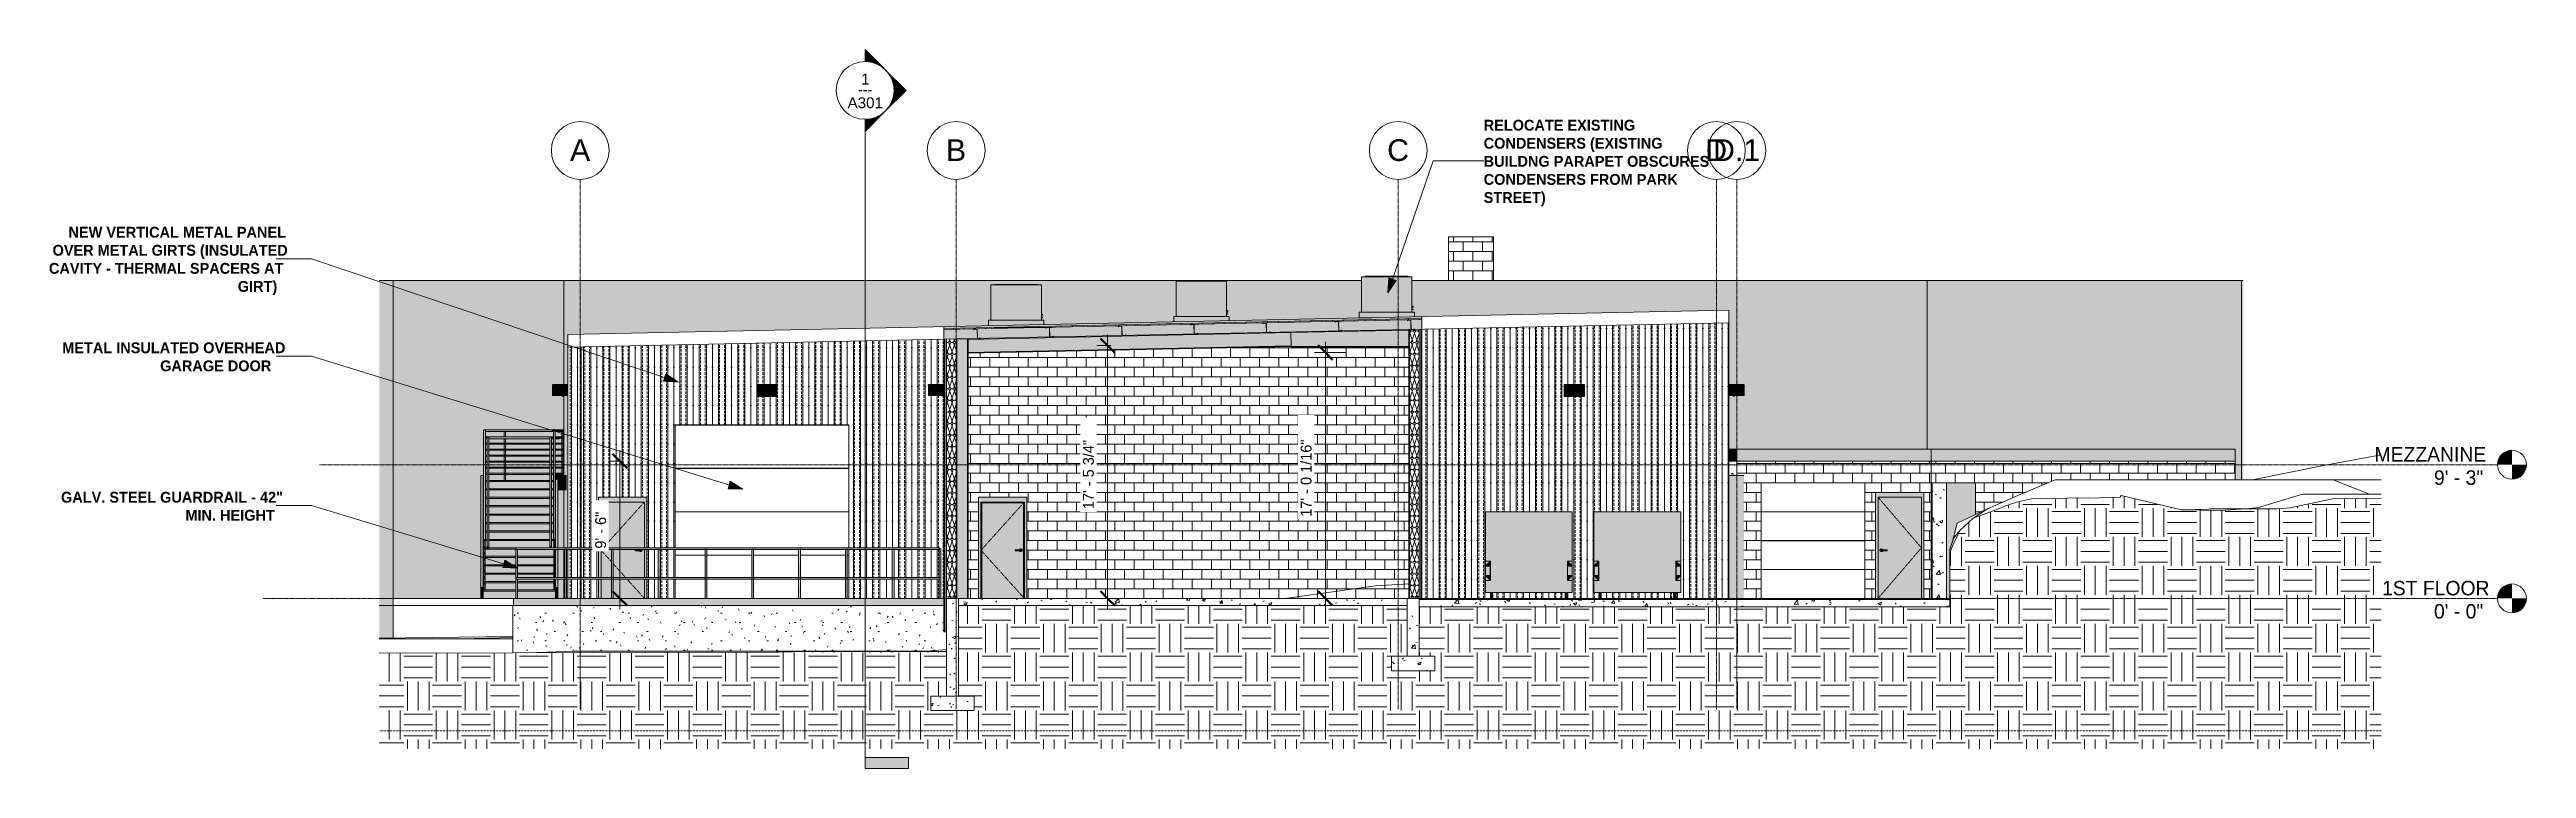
# Model space of a CAD drawing. Header units: inches. Extents: x -12060 to -7983, y -201 to 456.
# Drawn here: x -10039 to -7983, y -141 to 456 of the extents above; entities that cross this region are included whole.
import ezdxf

# ---------------------------------------------------------------- set-up
doc = ezdxf.new("R2010")
doc.units = ezdxf.units.IN
doc.header["$MEASUREMENT"] = 0
for name, pattern in [('Aligning Line 1_8_', [0.25, 0.125, -0.125]), ('Dash 1_16_', [0.125, 0.0625, -0.0625]), ('Grid Line 1_2_', [0.875, 0.5, -0.125, 0.125, -0.125])]:
    doc.linetypes.add(name, pattern=pattern)
for name, color, linetype, lineweight in [('A-ANNO-DIMS', 211, 'Continuous', 9), ('A-ANNO-DIMS-96', 211, 'Continuous', 9), ('A-DOOR', 31, 'Continuous', 13), ('A-DOOR-FRAM', 31, 'Continuous', 13), ('A-FLOR-HRAL', 11, 'Continuous', 9), ('A-FLOR-LEVL', 51, 'Continuous', 9), ('A-ROOF', 132, 'Continuous', 13), ('A-ROOF-PATT', 132, 'Continuous', 9), ('A-WALL', 113, 'Continuous', 13), ('A-WALL-PATT', 111, 'Continuous', 13), ('C-BLDG-PADS', 91, 'Continuous', 13), ('C-TOPO', 7, 'Continuous', 9), ('E-LITE-EQPM', 33, 'Continuous', 9), ('G-ANNO-SYMB', 111, 'Aligning Line 1_8_', 9), ('G-ANNO-TEXT', 231, 'Continuous', 9), ('M-EQPM', 50, 'Continuous', 9), ('Q-SPCQ', 91, 'Continuous', 9), ('S-BEAM', 12, 'Continuous', 13), ('S-COLS', 52, 'Continuous', 13), ('S-FNDN', 32, 'Continuous', 13), ('S-GRID', 1, 'Continuous', 9), ('S-GRID-IDEN', 1, 'Continuous', 9), ('S-STRS', 31, 'Continuous', 9)]:
    doc.layers.add(name, color=color, linetype=linetype, lineweight=lineweight)
doc.styles.add('Arial', font='arial.ttf', dxfattribs={"height": 18})
doc.styles.add('Arial_1', font='arial.ttf', dxfattribs={"height": 9})
doc.styles.add('Century Gothic', font='ufonts.com_century-gothic.ttf', dxfattribs={"height": 12})
doc.styles.add('Century Gothic_1', font='ufonts.com_century-gothic.ttf', dxfattribs={"height": 9})
doc.styles.add('Century Gothic_B', font='GOTHICB.TTF', dxfattribs={"height": 9})
doc.dimstyles.new('OD__1_16__Tol__', dxfattribs={"dimscale": 12, "dimtxt": 9.397514, "dimasz": 1, "dimexe": 0.75, "dimexo": 0.5, "dimgap": 0.75, "dimtad": 1, "dimdec": 4, "dimrnd": 0.0625, "dimzin": 3, "dimdsep": 46, "dimlunit": 4, "dimtxsty": 'Century Gothic_1', "dimblk1": 'OBLIQUE', "dimblk2": 'OBLIQUE', "dimsah": 1, "dimcen": 0.09, "dimdle": 0.75, "dimazin": 0, "dimtfac": 1, "dimtdec": 4, "dimtix": 1, "dimtmove": 0, "dimatfit": 3, "dimfxl": 1, "dimtvp": 1, "dimtfill": 1, "dimfrac": 2, "dimtolj": 1, "dimtzin": 0, "dimarcsym": 2})
pattern_1 = [(0, (-8929.3105, 126), (30.72, 7.68), [1.267, -21.773, 1.267, -21.773, -122.88]), (0, (-8929.3105, 126), (30.72, 7.68), [-46.08, 1.267, -44.813, 1.267, -21.773, -53.76]), (0, (-8929.3105, 126), (30.72, 7.68), [-115.2, 1.267, -14.093, 1.267, -37.133]), (120, (-8917.7905, 129.84), (-22.011075, 22.7643), [1.267, -21.773, 1.267, -21.773, -122.88]), (120, (-8917.7905, 129.84), (-22.011075, 22.7643), [-46.08, 1.267, -44.813, 1.267, -21.773, -53.76]), (120, (-8917.7905, 129.84), (-22.011075, 22.7643), [-115.2, 1.267, -14.093, 1.267, -37.133]), (240, (-8913.9505, 145.2), (-8.708925, -30.4443), [1.267, -21.773, 1.267, -21.773, -122.88]), (240, (-8913.9505, 145.2), (-8.708925, -30.4443), [-46.08, 1.267, -44.813, 1.267, -21.773, -53.76]), (240, (-8913.9505, 145.2), (-8.708925, -30.4443), [-115.2, 1.267, -14.093, 1.267, -37.133])]
pattern_2 = [(161.57, (-8928.8305, 126.48), (-3.8399538, -1.54e-05), [0, -27.322, 3.034, 0]), (18.43, (-8929.7905, 126.48), (-3.8399538, 1.54e-05), [0, -27.322, 3.034, 0]), (108.43, (-8928.8305, 126.48), (1.919622, -9.6005246), [9.106, -21.25]), (71.57, (-8929.7905, 126.48), (1.919622, 9.6005246), [9.106, -21.25])]
pattern_3 = [(90, (-9334.115, 0), (-16, 1e-15), [16, 0, 0, 0]), (90, (-9340.115, 0), (-16, 1e-15), [16, 0, 0, 0]), (90, (-9339.115, 0), (-16, 1e-15), [2.143, -13.857]), (90, (-9345.115, 0), (-16, 1e-15), [16, 0, 0, 0]), (90, (-9339.115, 3.214), (-16, 1e-15), [2.143, -13.857]), (90, (-9339.115, 6.429), (-16, 1e-15), [2.143, -13.857]), (90, (-9339.115, 9.643), (-16, 1e-15), [2.143, -13.857]), (90, (-9339.115, 12.857), (-16, 1e-15), [2.143, -13.857]), (90, (-9335.115, 0), (-16, 1e-15), [2.143, -13.857]), (90, (-9335.115, 3.214), (-16, 1e-15), [2.143, -13.857]), (90, (-9335.115, 6.429), (-16, 1e-15), [2.143, -13.857]), (90, (-9335.115, 9.643), (-16, 1e-15), [2.143, -13.857]), (90, (-9335.115, 12.857), (-16, 1e-15), [2.143, -13.857])]
pattern_4 = [(50, (-8929.31, 126), (27.5427, -2.4099), [2.88, -31.68]), (355, (-8929.31, 126), (-5.3278, 28.8843), [2.304, -25.344]), (100.451, (-8927.016, 125.8), (22.2153, 26.4739), [2.448, -26.924]), (46.184, (-8929.31, 133.68), (40.9819, -6.3564), [4.32, -47.52]), (96.636, (-8925.896, 133.15), (35.8907, 37.4062), [3.671, -40.386]), (351.184, (-8929.31, 133.68), (35.891, 37.4062), [3.456, -38.016]), (21, (-8925.47, 131.76), (22.921, -15.4607), [2.88, -31.68]), (326, (-8925.47, 131.76), (9.3435, 27.8457), [2.304, -25.344]), (71.451, (-8923.56, 130.472), (32.2648, 12.3844), [2.448, -26.924]), (37.5, (-8929.311, 126), (0.46686, 12.7827), [1.267, -23.77, 1.267, -24.461, -25.44]), (37.5, (-8929.311, 126), (0.46686, 12.7827), [-50.765, 1.267, -24.173]), (7.5, (-8929.31, 126), (10.1016, 15.1451), [1.267, -13.402, 1.267, -23.194, -9.696]), (7.5, (-8929.31, 126), (10.1016, 15.1451), [-39.13, 1.267, -8.429]), (327.5, (-8937.874, 126), (20.49916, -0.86578), [1.267, -8.333, 1.267, -28.685, -39.744]), (327.5, (-8937.874, 126), (20.49916, -0.86578), [-39.552, 1.267, -38.477]), (317.5, (-8941.714, 126), (22.3948, 3.8443), [1.267, -11.213, 1.267, -18.624, -28.224]), (317.5, (-8941.714, 126), (22.3948, 3.8443), [-32.371, 1.267, -26.957])]
pattern_5 = [(0, (-8929.31, 126), (24, 24), [24, -24]), (0, (-8929.31, 135), (24, 24), [24, -24]), (0, (-8929.31, 144), (24, 24), [24, -24]), (90, (-8926.31, 147), (-24, 24), [24, -24]), (90, (-8917.31, 147), (-24, 24), [24, -24]), (90, (-8908.31, 147), (-24, 24), [24, -24])]
pattern_6 = [(0, (-8929.3105, 126), (0, 4.798), []), (315, (-8929.3105, 126), (4.798427, 0), [6.786, -6.786]), (45, (-8929.3105, 126), (4.798427, 0), [6.786, -6.786])]

msp = doc.modelspace()

# ---------------------------------------------------------------- texts
at = {"layer": 'A-FLOR-LEVL', "char_height": 12, "attachment_point": 1, "style": 'Century Gothic'}
for s, insert, width in [('MEZZANINE', (-8109.42498, 125.56299), 109.989), ('9\' - 3"', (-8060.08111, 106.28882), 50.904), ('1ST FLOOR', (-8103.18876, 14.56299), 102.414), ('0\' - 0"', (-8060.08111, -4.71118), 50.904)]:
    msp.add_mtext(s, dxfattribs=dict(at, insert=insert, width=width))
at = {"layer": 'G-ANNO-SYMB', "linetype": 'Continuous', "char_height": 9, "attachment_point": 1}
for s, insert, width, style in [('1', (-9365.64303, 435.56312), 8.484, 'Arial_1'), ('A301', (-9376.88713, 415.92688), 35.754, 'Arial_1'), ('---', (-9368.29434, 427.05643), 15.453, 'Century Gothic_1')]:
    msp.add_mtext(s, dxfattribs=dict(at, insert=insert, width=width, style=style))
at = {"layer": 'G-ANNO-TEXT', "char_height": 9, "attachment_point": 1, "style": 'Century Gothic_B'}
for s, insert, width in [('RELOCATE EXISTING', (-8848.88901, 397.29841), 145.743), ('CONDENSERS (EXISTING', (-8848.88901, 382.29841), 177.255), ('CONDENSERS FROM PARK', (-8848.88901, 352.29841), 191.799), ('BUILDNG PARAPET OBSCURES', (-8848.88901, 367.29841), 216.039), ('STREET)', (-8848.88901, 337.29841), 52.116), ('NEW VERTICAL METAL PANEL', (-10023.54385, 308.47346), 208.767), ('OVER METAL GIRTS (INSULATED', (-10036.79385, 293.47346), 224.826), ('CAVITY - THERMAL SPACERS AT', (-10039.79385, 278.47346), 228.462), ('GIRT)', (-9883.04385, 263.47346), 38.481), ('METAL INSULATED OVERHEAD', (-10028.75763, 212.53847), 215.13), ('GARAGE DOOR', (-9947.50763, 197.53847), 116.655), ('GALV. STEEL GUARDRAIL - 42"', (-10029.77811, 88.51367), 216.342), ('MIN. HEIGHT', (-9926.52811, 73.51367), 91.203)]:
    msp.add_mtext(s, dxfattribs=dict(at, insert=insert, width=width))
at = {"layer": 'S-GRID-IDEN', "char_height": 18, "attachment_point": 1, "style": 'Arial'}
for s, insert, width in [('A', (-9607.24845, 381.12374), 20.301), ('B', (-9295.24845, 381.12374), 20.301), ('C', (-8929.00436, 381.12374), 22.119), ('D', (-8665.00436, 381.12374), 22.119), ('D.1', (-8658.49255, 381.12374), 47.571)]:
    msp.add_mtext(s, dxfattribs=dict(at, insert=insert, width=width))

# ---------------------------------------------------------------- blocks, each defined once
blk = doc.blocks.new('Conc Beam - Conc Beam-1196117-BUILDING SECTION - NORTH_SOUTH - LOOKING EAST - _REPAIR GARAGE')
at = {"layer": 'S-BEAM', "lineweight": 9}
h = blk.add_hatch(dxfattribs=at)
h.set_pattern_fill('FP_14', color=9, style=0, pattern_type=2)
h.set_pattern_definition([(50, (-11090.966, 126), (27.5427, -2.41), [2.88, -31.68]), (355, (-11090.966, 126), (-5.3278, 28.8843), [2.304, -25.344]), (100.451, (-11088.67, 125.8), (22.2153, 26.474), [2.448, -26.924]), (46.184, (-11090.966, 133.68), (40.982, -6.3564), [4.32, -47.52]), (96.636, (-11087.55, 133.15), (35.891, 37.406), [3.671, -40.386]), (351.184, (-11090.966, 133.68), (35.891, 37.406), [3.456, -38.016]), (21, (-11087.126, 131.76), (22.921, -15.4607), [2.88, -31.68]), (326, (-11087.126, 131.76), (9.3435, 27.8457), [2.304, -25.344]), (71.451, (-11085.216, 130.472), (32.2648, 12.3844), [2.448, -26.924]), (37.5, (-11090.966, 126), (0.46686, 12.7827), [1.267, -23.77, 1.267, -24.461, -25.44]), (37.5, (-11090.966, 126), (0.46686, 12.7827), [-50.765, 1.267, -24.173]), (7.5, (-11090.966, 126), (10.1016, 15.1451), [1.267, -13.402, 1.267, -23.194, -9.696]), (7.5, (-11090.966, 126), (10.1016, 15.1451), [-39.13, 1.267, -8.429]), (327.5, (-11099.529, 126), (20.49916, -0.86578), [1.267, -8.333, 1.267, -28.685, -39.744]), (327.5, (-11099.529, 126), (20.49916, -0.86578), [-39.552, 1.267, -38.477]), (317.5, (-11103.369, 126), (22.3948, 3.8443), [1.267, -11.213, 1.267, -18.624, -28.224]), (317.5, (-11103.369, 126), (22.3948, 3.8443), [-32.371, 1.267, -26.957])])
h.paths.add_polyline_path([(-10802.2, 102), (-10800.4, 102), (-10800.4, 114), (-10807.1, 114), (-10807.1, 102), (-10803.9, 102)], flags=0)
blk = doc.blocks.new('Walls 1 - Walls 1-1277454-BUILDING SECTION - NORTH_SOUTH - LOOKING EAST - _REPAIR GARAGE')
at = {"layer": 'A-ROOF', "lineweight": 9}
for points in [[(-11921.3, -33), (-11915.8, -32.9), (-11915.8, 264), (-11927.3, 264), (-11927.3, -32.9)], [(-10642.4, 124), (-10642.4, 264), (-10643, 264), (-10643, 124)], [(-10386.8, 98.4), (-10381.4, 98.4), (-10381.4, 264), (-10642.4, 264), (-10642.4, 124), (-10386.8, 124), (-10386.8, 100.6)], [(-10380.4, 98.4), (-10380.1, 98.4), (-10380.1, 264), (-10381.4, 264), (-10381.4, 98.4), (-10380.6, 98.4)]]:
    blk.add_hatch(color=254, dxfattribs=at).paths.add_polyline_path(points, flags=0)
h = blk.add_hatch(color=254, dxfattribs=at)
h.paths.add_polyline_path([(-11774.1, 0), (-11774.1, 16), (-11778.9, 16), (-11778.9, 0)], flags=0)
h.paths.add_polyline_path([(-11842.9, 0), (-11842.9, 102), (-11840.9, 102), (-11840.9, 98), (-11840.7, 98), (-11840.6, 139.4), (-11840.6, 139.6), (-11840.4, 139.8), (-11840.3, 139.9), (-11840.1, 140), (-11839.7, 140), (-11782.6, 140), (-11782.4, 140.1), (-11782.3, 140.1), (-11782.1, 140.1), (-11781.9, 140), (-11775, 140), (-11774.8, 139.9), (-11774.6, 139.8), (-11774.5, 139.6), (-11774.4, 139.4), (-11774.4, 139.3), (-11774.4, 139.1), (-11774.5, 138.9), (-11774.7, 138.6), (-11774.9, 138.5), (-11775, 138.5), (-11774.9, 138.5), (-11774.6, 138.5), (-11774.6, 102), (-11774.1, 102), (-11774.1, 168.3), (-11774.8, 168.3), (-11774.7, 168.3), (-11774.9, 168.2), (-11774.6, 167.8), (-11774.9, 167.5), (-11775.8, 168.4), (-11783.4, 168.4), (-11783.4, 176.8), (-11783.4, 176.9), (-11783.7, 177.2), (-11783.3, 177.6), (-11783, 177.2), (-11782.9, 177.4), (-11783, 177.5), (-11774.1, 177.5), (-11774.1, 264), (-11915.8, 264), (-11915.8, 0), (-11849.4, 0)], flags=0)
h.paths.add_polyline_path([(-11778.9, 17.5), (-11774.1, 17.5), (-11774.1, 40.5), (-11778.9, 40.5), (-11778.9, 19.6)], flags=0)
h.paths.add_polyline_path([(-11778.9, 42), (-11774.1, 42), (-11774.1, 90), (-11778.9, 90), (-11778.9, 44.2)], flags=0)
h.paths.add_polyline_path([(-11822.6, 98), (-11785.7, 98), (-11785.7, 103), (-11822.6, 103), (-11822.6, 100.6)], flags=0)
h.paths.add_polyline_path([(-11837.7, 98), (-11837.7, 103), (-11839.2, 103), (-11839.2, 98)], flags=0)
h.paths.add_polyline_path([(-11836.2, 98), (-11823.6, 98), (-11823.6, 103), (-11836.2, 103), (-11836.2, 100.6)], flags=0)
h.paths.add_polyline_path([(-11784.2, 98), (-11782.7, 98), (-11782.7, 103), (-11784.2, 103), (-11784.2, 98.9)], flags=0)
h.paths.add_polyline_path([(-11781.2, 98), (-11780.9, 98), (-11780.9, 102), (-11775.6, 102), (-11775.6, 103), (-11781.2, 103), (-11781.2, 100.6)], flags=0)
h.paths.add_polyline_path([(-11784.2, 104), (-11782.7, 104), (-11782.7, 108), (-11784.2, 108), (-11784.2, 104.1)], flags=0)
h.paths.add_polyline_path([(-11810.5, 104), (-11785.7, 104), (-11785.7, 108), (-11822.6, 108), (-11822.6, 104)], flags=0)
h.paths.add_polyline_path([(-11836.2, 104), (-11823.6, 104), (-11823.6, 108), (-11836.2, 108), (-11836.2, 107.7)], flags=0)
h.paths.add_polyline_path([(-11781.2, 104), (-11775.6, 104), (-11775.6, 108), (-11781.2, 108), (-11781.2, 104.1)], flags=0)
h.paths.add_polyline_path([(-11839.2, 104), (-11837.7, 104), (-11837.7, 108), (-11839.2, 108), (-11839.2, 104.1)], flags=0)
h.paths.add_polyline_path([(-11837.7, 109), (-11837.7, 113), (-11839.2, 113), (-11839.2, 109)], flags=0)
h.paths.add_polyline_path([(-11797.5, 109), (-11785.7, 109), (-11785.7, 113), (-11822.6, 113), (-11822.6, 109), (-11804, 109)], flags=0)
h.paths.add_polyline_path([(-11782.7, 109), (-11782.7, 113), (-11784.2, 113), (-11784.2, 109), (-11782.9, 109)], flags=0)
h.paths.add_polyline_path([(-11781.2, 109), (-11775.6, 109), (-11775.6, 113), (-11781.2, 113), (-11781.2, 111.2)], flags=0)
h.paths.add_polyline_path([(-11836.2, 109), (-11823.6, 109), (-11823.6, 113), (-11836.2, 113), (-11836.2, 111.2)], flags=0)
h.paths.add_polyline_path([(-11782.7, 114), (-11782.7, 118), (-11784.2, 118), (-11784.2, 114)], flags=0)
h.paths.add_polyline_path([(-11837.7, 114), (-11837.7, 118), (-11839.2, 118), (-11839.2, 114)], flags=0)
h.paths.add_polyline_path([(-11781.2, 114), (-11775.6, 114), (-11775.6, 118), (-11781.2, 118), (-11781.2, 114.7)], flags=0)
h.paths.add_polyline_path([(-11817, 114), (-11785.7, 114), (-11785.7, 118), (-11822.6, 118), (-11822.6, 114)], flags=0)
h.paths.add_polyline_path([(-11823.6, 114), (-11823.6, 118), (-11836.2, 118), (-11836.2, 114), (-11830, 114)], flags=0)
h.paths.add_polyline_path([(-11787.5, 119), (-11785.7, 119), (-11785.7, 123), (-11822.6, 123), (-11822.6, 119), (-11791.6, 119)], flags=0)
h.paths.add_polyline_path([(-11778, 119), (-11775.6, 119), (-11775.6, 123), (-11781.2, 123), (-11781.2, 119), (-11778.3, 119)], flags=0)
h.paths.add_polyline_path([(-11837.7, 119), (-11837.7, 123), (-11839.2, 123), (-11839.2, 119)], flags=0)
h.paths.add_polyline_path([(-11784.2, 119), (-11782.7, 119), (-11782.7, 123), (-11784.2, 123), (-11784.2, 121.8)], flags=0)
h.paths.add_polyline_path([(-11836.2, 119), (-11823.6, 119), (-11823.6, 123), (-11836.2, 123), (-11836.2, 121.8)], flags=0)
h.paths.add_polyline_path([(-11810.5, 124), (-11785.7, 124), (-11785.7, 128), (-11822.6, 128), (-11822.6, 124), (-11817, 124)], flags=0)
h.paths.add_polyline_path([(-11775.6, 124), (-11775.6, 128), (-11781.2, 128), (-11781.2, 124), (-11778, 124)], flags=0)
h.paths.add_polyline_path([(-11839.2, 124), (-11837.7, 124), (-11837.7, 128), (-11839.2, 128), (-11839.2, 125.3)], flags=0)
h.paths.add_polyline_path([(-11830, 124), (-11823.6, 124), (-11823.6, 128), (-11836.2, 128), (-11836.2, 124)], flags=0)
h.paths.add_polyline_path([(-11784.2, 124), (-11782.7, 124), (-11782.7, 128), (-11784.2, 128), (-11784.2, 125.3)], flags=0)
h.paths.add_polyline_path([(-11817, 129), (-11785.7, 129), (-11785.7, 132.5), (-11822.6, 132.5), (-11822.6, 129)], flags=0)
h.paths.add_polyline_path([(-11836.2, 129), (-11823.6, 129), (-11823.6, 132.5), (-11836.2, 132.5), (-11836.2, 132.3)], flags=0)
h.paths.add_polyline_path([(-11781.2, 129), (-11775.6, 129), (-11775.6, 133), (-11777.4, 133), (-11777.5, 132.9), (-11777.6, 132.7), (-11777.8, 132.6), (-11778, 132.5), (-11778.3, 132.5), (-11781.2, 132.5), (-11781.2, 132.3)], flags=0)
h.paths.add_polyline_path([(-11782.7, 129), (-11782.7, 132.5), (-11784.2, 132.5), (-11784.2, 129)], flags=0)
h.paths.add_polyline_path([(-11838.2, 129), (-11837.7, 129), (-11837.7, 133), (-11839.2, 133), (-11839.2, 129)], flags=0)
h.paths.add_polyline_path([(-11836.7, 134), (-11823.6, 134), (-11823.6, 138.5), (-11839.2, 138.5), (-11839.2, 134), (-11836.9, 134)], flags=0)
h.paths.add_polyline_path([(-11778, 134), (-11775.6, 134), (-11775.6, 138.5), (-11781.2, 138.5), (-11781.2, 134), (-11778.1, 134)], flags=0)
h.paths.add_polyline_path([(-11787.8, 134), (-11782.7, 134), (-11782.7, 138.5), (-11822.6, 138.5), (-11822.6, 134), (-11791, 134)], flags=0)
at = {"layer": 'A-ROOF', "color": 8, "lineweight": 9}
for p, q in [((-11927.3, 264), (-11915.8, 264)), ((-11915.8, 264), (-11774.1, 264)), ((-11915.8, 264), (-11915.8, -32.9)), ((-11774.1, 177.5), (-11774.1, 264)), ((-10643, 264), (-10642.4, 264)), ((-10642.4, 264), (-10381.4, 264)), ((-10642.4, 124), (-10642.4, 264)), ((-10381.4, 264), (-10380.1, 264)), ((-10381.4, 98.4), (-10381.4, 264)), ((-11774.1, 102), (-11774.1, 168.3)), ((-11774.1, 42), (-11774.1, 90)), ((-11774.1, 17.5), (-11774.1, 40.5)), ((-11774.1, 0), (-11774.1, 16))]:
    blk.add_line(p, q, dxfattribs=at)
blk = doc.blocks.new('Door-Sectional_DesignersChoice_Amarr - 16_x8_-1344022-BUILDING SECTION - NORTH_SOUTH - LOOKING EAST - _REPAIR GARAGE')
at = {"layer": 'A-DOOR', "color": 8, "lineweight": 9}
for p, q in [((-11537.5, 143.9), (-11681.5, 143.9)), ((-11681.5, 108), (-11537.5, 108)), ((-11537.5, 107.9), (-11681.5, 107.9)), ((-11681.5, 72), (-11537.5, 72)), ((-11537.5, 71.9), (-11681.5, 71.9)), ((-11681.5, 36), (-11656.8, 36)), ((-11656.8, 35.9), (-11681.5, 35.9)), ((-11655.3, 36), (-11618, 36)), ((-11618, 35.9), (-11655.3, 35.9)), ((-11616.5, 36), (-11579.1, 36)), ((-11579.1, 35.9), (-11616.5, 35.9)), ((-11577.6, 36), (-11540.3, 36)), ((-11540.3, 35.9), (-11577.6, 35.9)), ((-11538.8, 36), (-11537.5, 36)), ((-11537.5, 35.9), (-11538.8, 35.9))]:
    blk.add_line(p, q, dxfattribs=at)
blk = doc.blocks.new('Z-Girder - Z-Girder-1581831-BUILDING SECTION - NORTH_SOUTH - LOOKING EAST - _REPAIR GARAGE')
at = {"layer": 'S-BEAM', "lineweight": 9}
for p, q in [((-11433.4, 223.7), (-11433.9, 223.1)), ((-11433.9, 223.1), (-11433.8, 223)), ((-11433.8, 223), (-11433.4, 223.6)), ((-11431.1, 223.7), (-11433.4, 223.7)), ((-11433.4, 223.6), (-11431, 223.6)), ((-11431, 223.5), (-11430.8, 215.9)), ((-11430.7, 215.9), (-11430.9, 223.5)), ((-11428.3, 215.9), (-11430.6, 215.8)), ((-11430.6, 215.7), (-11428.3, 215.8)), ((-11428.3, 215.8), (-11427.8, 216.4)), ((-11427.9, 216.4), (-11428.3, 215.9)), ((-11427.8, 216.4), (-11427.9, 216.4))]:
    blk.add_line(p, q, dxfattribs=at)
for centre, radius, start, end in [((-11431.1, 223.5), 0.188, 1.1935, 91.1935), ((-11431.1, 223.5), 0.0782, 1.1935, 89.0708), ((-11430.6, 215.9), 0.188, 186.796, 265.2577), ((-11430.6, 215.9), 0.0782, 181.1935, 268.1511)]:
    blk.add_arc(centre, radius, start, end, dxfattribs=at)
blk = doc.blocks.new('Railing - Lapeyre - 1 1_2_ Post-1355937-BUILDING SECTION - NORTH_SOUTH - LOOKING EAST - _REPAIR GARAGE')
at = {"layer": 'A-FLOR-HRAL'}
h = blk.add_hatch(color=253, dxfattribs=at)
h.paths.add_polyline_path([(-11501.5, 0), (-11500.7, 0), (-11500.8, 16.7), (-11501.5, 16)], flags=0)
h.paths.add_polyline_path([(-11500.7, 16.8), (-11500.8, 41.2), (-11501.5, 40.5), (-11501.5, 17.5), (-11500.8, 16.8)], flags=0)
h = blk.add_hatch(color=253, dxfattribs=at)
h.paths.add_polyline_path([(-11500, 0), (-11500, 16), (-11500.7, 16.7), (-11500.7, 0), (-11500, 0)], flags=0)
h.paths.add_polyline_path([(-11500.7, 16.8), (-11500, 17.5), (-11500, 40.5), (-11500.7, 41.2), (-11500.7, 16.8)], flags=0)
at = {"layer": 'A-FLOR-HRAL', "color": 8}
for p, q in [((-11501.5, 41.3), (-11501.5, 0)), ((-11500, 0), (-11500, 41.3))]:
    blk.add_line(p, q, dxfattribs=at)
blk = doc.blocks.new('Railing - Lapeyre - 1 1_2_ Post-V4-BUILDING SECTION - NORTH_SOUTH - LOOKING EAST - _REPAIR GARAGE')
at = {"layer": 'A-FLOR-HRAL'}
h = blk.add_hatch(color=253, dxfattribs=at)
h.paths.add_polyline_path([(-11813.9, 0), (-11812.4, 0), (-11812.4, 16), (-11813.4, 16), (-11813.6, 16.2), (-11813.7, 16.3), (-11813.8, 16.5), (-11813.9, 16.7), (-11813.9, 16.6), (-11813.9, 1.9)], flags=0)
h.paths.add_polyline_path([(-11813.9, 16.8), (-11813.8, 17), (-11813.7, 17.2), (-11813.6, 17.3), (-11813.4, 17.4), (-11813.2, 17.5), (-11812.9, 17.5), (-11812.4, 17.5), (-11812.4, 40.5), (-11813.3, 40.5), (-11813.7, 40.7), (-11813.7, 40.8), (-11813.8, 41), (-11813.9, 41.1), (-11813.9, 41), (-11813.9, 16.9)], flags=0)
at = {"layer": 'A-FLOR-HRAL', "color": 8}
for p, q in [((-11813.9, 41.3), (-11813.9, 0)), ((-11812.4, 17.5), (-11812.4, 40.5)), ((-11812.4, 0), (-11812.4, 16))]:
    blk.add_line(p, q, dxfattribs=at)
blk = doc.blocks.new('Railing - Lapeyre - 1 1_2_ Post-V5-BUILDING SECTION - NORTH_SOUTH - LOOKING EAST - _REPAIR GARAGE')
at = {"layer": 'A-FLOR-HRAL'}
h = blk.add_hatch(color=253, dxfattribs=at)
h.paths.add_polyline_path([(-11462.6, 0), (-11461.9, 0), (-11461.9, 16.7), (-11462.6, 16)], flags=0)
h.paths.add_polyline_path([(-11461.9, 16.7), (-11461.9, 41.2), (-11462.6, 40.5), (-11462.6, 17.5), (-11462, 16.9)], flags=0)
blk.add_hatch(color=253, dxfattribs=at).paths.add_polyline_path([(-11461.2, 0), (-11461.1, 0), (-11461.2, 41.2), (-11461.9, 41.2), (-11461.9, 0), (-11461.2, 0)], flags=0)
at = {"layer": 'A-FLOR-HRAL', "color": 8}
for p, q in [((-11462.6, 41.2), (-11462.6, 0)), ((-11461.9, 41.2), (-11461.1, 41.2)), ((-11461.1, 0), (-11461.1, 41.2))]:
    blk.add_line(p, q, dxfattribs=at)
blk = doc.blocks.new('Railing - Railing-1339868-BUILDING SECTION - NORTH_SOUTH - LOOKING EAST - _REPAIR GARAGE')
at = {"layer": 'A-FLOR-HRAL'}
blk.add_hatch(color=253, dxfattribs=at).paths.add_polyline_path([(-11461.9, 41.2), (-11461.9, 42), (-11813.3, 42), (-11813.5, 41.9), (-11813.7, 41.7), (-11813.8, 41.6), (-11813.9, 41.4), (-11813.9, 41.2), (-11466.5, 41.2)], flags=0)
h = blk.add_hatch(color=253, dxfattribs=at)
h.paths.add_polyline_path([(-11500.7, 41.2), (-11500, 40.5), (-11462.6, 40.5), (-11461.9, 41.2), (-11500.5, 41.2)], flags=0)
h.paths.add_polyline_path([(-11539.6, 41.2), (-11538.8, 40.5), (-11501.5, 40.5), (-11500.7, 41.2), (-11539.4, 41.2)], flags=0)
h.paths.add_polyline_path([(-11578.4, 41.2), (-11577.6, 40.5), (-11540.3, 40.5), (-11539.6, 41.2), (-11578.2, 41.2)], flags=0)
h.paths.add_polyline_path([(-11617.2, 41.2), (-11616.5, 40.5), (-11579.1, 40.5), (-11578.4, 41.2), (-11617, 41.2)], flags=0)
h.paths.add_polyline_path([(-11656.1, 41.2), (-11655.3, 40.5), (-11618, 40.5), (-11617.2, 41.2), (-11655.9, 41.2)], flags=0)
h.paths.add_polyline_path([(-11692.9, 40.5), (-11656.8, 40.5), (-11656.1, 41.2), (-11694.9, 41.2), (-11694.1, 40.5), (-11693.7, 40.5)], flags=0)
h.paths.add_polyline_path([(-11733.7, 41.2), (-11733, 40.5), (-11695.6, 40.5), (-11694.9, 41.2), (-11733.5, 41.2)], flags=0)
h.paths.add_polyline_path([(-11772.6, 41.2), (-11771.8, 40.5), (-11734.4, 40.5), (-11733.7, 41.2), (-11772.4, 41.2)], flags=0)
h.paths.add_polyline_path([(-11813.1, 40.5), (-11773.3, 40.5), (-11772.6, 41.2), (-11813.9, 41.2), (-11813.8, 41), (-11813.7, 40.8), (-11813.7, 40.7), (-11813.5, 40.6), (-11813.3, 40.5), (-11813.1, 40.5)], flags=0)
h = blk.add_hatch(color=253, dxfattribs=at)
h.paths.add_polyline_path([(-11461.9, 16.7), (-11462.7, 17.5), (-11500, 17.5), (-11500.7, 16.7), (-11473, 16.7)], flags=0)
h.paths.add_polyline_path([(-11539.6, 16.7), (-11500.8, 16.8), (-11501.5, 17.5), (-11538.8, 17.5), (-11539.5, 16.8)], flags=0)
h.paths.add_polyline_path([(-11578.4, 16.7), (-11539.6, 16.8), (-11540.3, 17.5), (-11577.7, 17.5), (-11578.3, 16.8)], flags=0)
h.paths.add_polyline_path([(-11617.2, 16.7), (-11578.4, 16.7), (-11579.1, 17.5), (-11616.5, 17.5), (-11617.1, 16.8)], flags=0)
h.paths.add_polyline_path([(-11628.8, 16.7), (-11617.2, 16.7), (-11618, 17.5), (-11655.3, 17.5), (-11656.1, 16.7), (-11641.7, 16.7)], flags=0)
h.paths.add_polyline_path([(-11694.9, 16.7), (-11656.1, 16.7), (-11656.8, 17.5), (-11694.2, 17.5), (-11694.8, 16.9)], flags=0)
h.paths.add_polyline_path([(-11733.7, 16.7), (-11694.9, 16.7), (-11695.6, 17.5), (-11733, 17.5), (-11733.6, 16.9)], flags=0)
h.paths.add_polyline_path([(-11772.6, 16.7), (-11733.7, 16.7), (-11734.5, 17.5), (-11771.8, 17.5), (-11772.4, 16.9)], flags=0)
h.paths.add_polyline_path([(-11813.9, 16.7), (-11772.6, 16.7), (-11773.3, 17.5), (-11813.3, 17.5), (-11813.5, 17.4), (-11813.7, 17.2), (-11813.8, 17.1), (-11813.9, 16.9)], flags=0)
h = blk.add_hatch(color=253, dxfattribs=at)
h.paths.add_polyline_path([(-11500.7, 16.7), (-11500, 16), (-11462.6, 16), (-11461.9, 16.7), (-11498.9, 16.7)], flags=0)
h.paths.add_polyline_path([(-11539.6, 16.7), (-11538.8, 16), (-11501.4, 16), (-11500.7, 16.7), (-11537.9, 16.7)], flags=0)
h.paths.add_polyline_path([(-11578.4, 16.7), (-11577.6, 16), (-11540.3, 16), (-11539.6, 16.7), (-11576.8, 16.7)], flags=0)
h.paths.add_polyline_path([(-11617.2, 16.7), (-11616.5, 16), (-11579.1, 16), (-11578.4, 16.7), (-11615.8, 16.7)], flags=0)
h.paths.add_polyline_path([(-11656.1, 16.7), (-11655.3, 16), (-11617.9, 16), (-11617.2, 16.7), (-11654.7, 16.7)], flags=0)
h.paths.add_polyline_path([(-11686, 16), (-11656.8, 16), (-11656.1, 16.7), (-11694.9, 16.7), (-11694.1, 16)], flags=0)
h.paths.add_polyline_path([(-11719.6, 16), (-11695.6, 16), (-11694.9, 16.7), (-11733.7, 16.7), (-11733, 16)], flags=0)
h.paths.add_polyline_path([(-11772.6, 16.7), (-11771.8, 16), (-11734.4, 16), (-11733.7, 16.7), (-11771.6, 16.7)], flags=0)
h.paths.add_polyline_path([(-11813.1, 16), (-11773.3, 16), (-11772.6, 16.7), (-11813.9, 16.7), (-11813.9, 16.6), (-11813.7, 16.3), (-11813.7, 16.2), (-11813.5, 16.1), (-11813.2, 16)], flags=0)
at = {"layer": 'A-FLOR-HRAL', "color": 8}
for p, q in [((-11461.9, 42), (-11813.1, 42)), ((-11461.9, 42), (-11461.9, 41.2)), ((-11813.1, 40.5), (-11461.9, 40.5)), ((-11461.9, 17.5), (-11813.1, 17.5)), ((-11813.1, 16), (-11461.9, 16))]:
    blk.add_line(p, q, dxfattribs=at)
for points, knots in [([(-11813.9, 41.2), (-11813.9, 41.3), (-11813.9, 41.4), (-11813.8, 41.5), (-11813.8, 41.6), (-11813.8, 41.7), (-11813.7, 41.7), (-11813.7, 41.8), (-11813.6, 41.8), (-11813.5, 41.9), (-11813.5, 41.9), (-11813.4, 41.9), (-11813.4, 42), (-11813.3, 42), (-11813.3, 42), (-11813.2, 42), (-11813.2, 42), (-11813.2, 42), (-11813.1, 42)], [0, 0, 0, 0, 0.0833333, 0.125, 0.1666667, 0.2083333, 0.2291667, 0.25, 0.2916667, 0.3333333, 0.3541667, 0.375, 0.3958333, 0.4166667, 0.4375, 0.4583333, 0.4791667, 0.5, 0.5, 0.5, 0.5]), ([(-11813.1, 40.5), (-11813.2, 40.5), (-11813.2, 40.5), (-11813.2, 40.5), (-11813.3, 40.5), (-11813.3, 40.5), (-11813.4, 40.5), (-11813.4, 40.6), (-11813.5, 40.6), (-11813.5, 40.6), (-11813.6, 40.6), (-11813.6, 40.7), (-11813.7, 40.7), (-11813.7, 40.8), (-11813.8, 40.8), (-11813.8, 40.9), (-11813.8, 41), (-11813.9, 41.1), (-11813.9, 41.2), (-11813.9, 41.2)], [0.5, 0.5, 0.5, 0.5, 0.5208333, 0.5416667, 0.5625, 0.5833333, 0.6041667, 0.625, 0.6458333, 0.6666667, 0.6875, 0.7083333, 0.75, 0.7708333, 0.7916667, 0.8333333, 0.875, 0.9166667, 1, 1, 1, 1]), ([(-11813.9, 16.7), (-11813.9, 16.8), (-11813.9, 16.9), (-11813.8, 17), (-11813.8, 17.1), (-11813.8, 17.2), (-11813.7, 17.2), (-11813.7, 17.3), (-11813.6, 17.3), (-11813.5, 17.4), (-11813.5, 17.4), (-11813.4, 17.4), (-11813.4, 17.5), (-11813.3, 17.5), (-11813.3, 17.5), (-11813.2, 17.5), (-11813.2, 17.5), (-11813.2, 17.5), (-11813.1, 17.5)], [0, 0, 0, 0, 0.0833333, 0.125, 0.1666667, 0.2083333, 0.2291667, 0.25, 0.2916667, 0.3333333, 0.3541667, 0.375, 0.3958333, 0.4166667, 0.4375, 0.4583333, 0.4791667, 0.5, 0.5, 0.5, 0.5]), ([(-11813.1, 16), (-11813.2, 16), (-11813.2, 16), (-11813.2, 16), (-11813.3, 16), (-11813.3, 16), (-11813.4, 16), (-11813.4, 16.1), (-11813.5, 16.1), (-11813.5, 16.1), (-11813.6, 16.1), (-11813.6, 16.2), (-11813.7, 16.2), (-11813.7, 16.3), (-11813.8, 16.3), (-11813.8, 16.4), (-11813.8, 16.5), (-11813.9, 16.6), (-11813.9, 16.7), (-11813.9, 16.7)], [0.5, 0.5, 0.5, 0.5, 0.5208333, 0.5416667, 0.5625, 0.5833333, 0.6041667, 0.625, 0.6458333, 0.6666667, 0.6875, 0.7083333, 0.75, 0.7708333, 0.7916667, 0.8333333, 0.875, 0.9166667, 1, 1, 1, 1])]:
    blk.add_open_spline(points, degree=3, knots=knots, dxfattribs=at)
for name, p in [('Railing - Lapeyre - 1 1_2_ Post-V4-BUILDING SECTION - NORTH_SOUTH - LOOKING EAST - _REPAIR GARAGE', (0, 0)), ('Railing - Lapeyre - 1 1_2_ Post-1355937-BUILDING SECTION - NORTH_SOUTH - LOOKING EAST - _REPAIR GARAGE', (-271.8, 0)), ('Railing - Lapeyre - 1 1_2_ Post-1355937-BUILDING SECTION - NORTH_SOUTH - LOOKING EAST - _REPAIR GARAGE', (-233, 0)), ('Railing - Lapeyre - 1 1_2_ Post-1355937-BUILDING SECTION - NORTH_SOUTH - LOOKING EAST - _REPAIR GARAGE', (-194.2, 0)), ('Railing - Lapeyre - 1 1_2_ Post-1355937-BUILDING SECTION - NORTH_SOUTH - LOOKING EAST - _REPAIR GARAGE', (-155.3, 0)), ('Railing - Lapeyre - 1 1_2_ Post-1355937-BUILDING SECTION - NORTH_SOUTH - LOOKING EAST - _REPAIR GARAGE', (-116.5, 0)), ('Railing - Lapeyre - 1 1_2_ Post-1355937-BUILDING SECTION - NORTH_SOUTH - LOOKING EAST - _REPAIR GARAGE', (-77.7, 0)), ('Railing - Lapeyre - 1 1_2_ Post-1355937-BUILDING SECTION - NORTH_SOUTH - LOOKING EAST - _REPAIR GARAGE', (-38.8, 0)), ('Railing - Lapeyre - 1 1_2_ Post-1355937-BUILDING SECTION - NORTH_SOUTH - LOOKING EAST - _REPAIR GARAGE', (0, 0)), ('Railing - Lapeyre - 1 1_2_ Post-V5-BUILDING SECTION - NORTH_SOUTH - LOOKING EAST - _REPAIR GARAGE', (0, 0))]:
    blk.add_blockref(name, p)
blk = doc.blocks.new('Condensing Unit - Air Cooled - DX - 6-10 Tons - 6 Tons-1352867-BUILDING SECTION - NORTH_SOUTH - LOOKING EAST - _REPAIR GARAGE')
at = {"layer": 'M-EQPM'}
for points in [[(-11226.3, 233.9), (-11223.9, 233.9), (-11223.9, 263.3), (-11265.7, 263.3), (-11265.7, 233.9), (-11252.3, 233.9)], [(-11251.8, 263.3), (-11251.8, 263.7), (-11262.7, 263.7), (-11262.7, 263.3), (-11252.3, 263.3)], [(-11249.5, 263.3), (-11240.8, 263.3), (-11240.8, 263.7), (-11251.8, 263.7), (-11251.8, 263.3)], [(-11240.1, 263.3), (-11237.8, 263.3), (-11237.8, 263.7), (-11240.8, 263.7), (-11240.8, 263.3)], [(-11226.9, 263.3), (-11226.9, 263.7), (-11237.8, 263.7), (-11237.8, 263.3), (-11227.4, 263.3)], [(-11267.7, 229.6), (-11221.9, 230.6), (-11221.9, 233.9), (-11267.7, 233.9), (-11267.7, 231.4)], [(-11222.9, 238.3), (-11222.9, 238.9), (-11223.9, 238.9), (-11223.9, 238.3)], [(-11223.9, 237.7), (-11222.9, 237.8), (-11222.9, 238.3), (-11223.9, 238.3), (-11223.9, 237.8)], [(-11222.9, 236.1), (-11222.9, 236.3), (-11223.9, 236.3), (-11223.9, 236.1)], [(-11222.9, 236), (-11222.9, 236.1), (-11223.9, 236.1), (-11223.9, 236)]]:
    blk.add_hatch(color=8, dxfattribs=at).paths.add_polyline_path(points, flags=0)
at = {"layer": 'M-EQPM', "color": 8}
for p, q in [((-11265.7, 263.3), (-11265.7, 233.9)), ((-11223.9, 263.3), (-11265.7, 263.3)), ((-11262.8, 263.7), (-11262.8, 263.3)), ((-11262.7, 263.7), (-11251.8, 263.7)), ((-11251.8, 263.7), (-11240.8, 263.7)), ((-11240.8, 263.7), (-11237.8, 263.7)), ((-11240.8, 263.3), (-11240.8, 263.7)), ((-11237.8, 263.7), (-11226.9, 263.7)), ((-11226.8, 263.3), (-11226.8, 263.7)), ((-11223.9, 233.9), (-11223.9, 263.3)), ((-11267.7, 233.9), (-11221.9, 233.9)), ((-11267.7, 229.6), (-11267.7, 233.9)), ((-11222.9, 238.9), (-11223.9, 238.9)), ((-11223.9, 237.7), (-11222.9, 237.7)), ((-11222.9, 236.3), (-11223.9, 236.3)), ((-11223.9, 236), (-11222.9, 236)), ((-11222.9, 238.9), (-11222.9, 238.3)), ((-11222.9, 238.3), (-11222.9, 237.7)), ((-11222.9, 236.3), (-11222.9, 236.1)), ((-11222.9, 236.1), (-11222.9, 236)), ((-11221.9, 230.6), (-11221.9, 233.9))]:
    blk.add_line(p, q, dxfattribs=at)
blk = doc.blocks.new('Condensing Unit - Air Cooled - DX - 6-10 Tons - 6 Tons-V6-BUILDING SECTION - NORTH_SOUTH - LOOKING EAST - _REPAIR GARAGE')
at = {"layer": 'M-EQPM'}
for points in [[(-11377.7, 231), (-11377.7, 260.4), (-11419.5, 260.4), (-11419.5, 231), (-11382.1, 231)], [(-11405.5, 260.4), (-11405.5, 260.7), (-11416.5, 260.7), (-11416.5, 260.4), (-11407.8, 260.4)], [(-11403.2, 260.4), (-11394.6, 260.4), (-11394.6, 260.7), (-11405.5, 260.7), (-11405.5, 260.4)], [(-11393.9, 260.4), (-11391.6, 260.4), (-11391.6, 260.7), (-11394.6, 260.7), (-11394.6, 260.4)], [(-11389.3, 260.4), (-11380.7, 260.4), (-11380.7, 260.7), (-11391.6, 260.7), (-11391.6, 260.4)], [(-11421.5, 226.4), (-11375.7, 227.4), (-11375.7, 231), (-11421.5, 231), (-11421.5, 228.5)], [(-11377.7, 235.3), (-11376.7, 235.3), (-11376.7, 235.9), (-11377.7, 235.9), (-11377.7, 235.5)], [(-11377.7, 234.8), (-11376.7, 234.8), (-11376.7, 235.3), (-11377.7, 235.3), (-11377.7, 234.8)], [(-11376.7, 233.2), (-11376.7, 233.4), (-11377.7, 233.3), (-11377.7, 233.2)], [(-11376.7, 233), (-11376.7, 233.2), (-11377.7, 233.2), (-11377.7, 233)]]:
    blk.add_hatch(color=8, dxfattribs=at).paths.add_polyline_path(points, flags=0)
at = {"layer": 'M-EQPM', "color": 8}
for p, q in [((-11419.5, 260.4), (-11419.5, 231)), ((-11377.7, 260.4), (-11419.5, 260.4)), ((-11416.5, 260.7), (-11416.5, 260.4)), ((-11416.5, 260.7), (-11405.5, 260.7)), ((-11405.5, 260.7), (-11394.6, 260.7)), ((-11394.6, 260.7), (-11391.6, 260.7)), ((-11394.5, 260.4), (-11394.5, 260.7)), ((-11391.6, 260.7), (-11380.7, 260.7)), ((-11380.6, 260.4), (-11380.6, 260.7)), ((-11377.7, 231), (-11377.7, 260.4)), ((-11421.5, 231), (-11375.7, 231)), ((-11421.5, 226.4), (-11421.5, 231)), ((-11376.7, 235.9), (-11377.7, 235.9)), ((-11377.7, 234.8), (-11376.7, 234.8)), ((-11376.7, 233.4), (-11377.7, 233.4)), ((-11377.7, 233), (-11376.7, 233)), ((-11376.7, 235.9), (-11376.7, 235.3)), ((-11376.7, 235.3), (-11376.7, 234.8)), ((-11376.7, 233.4), (-11376.7, 233.2)), ((-11376.7, 233.2), (-11376.7, 233)), ((-11375.7, 227.4), (-11375.7, 231))]:
    blk.add_line(p, q, dxfattribs=at)
blk = doc.blocks.new('Condensing Unit - Air Cooled - DX - 6-10 Tons - 6 Tons-V7-BUILDING SECTION - NORTH_SOUTH - LOOKING EAST - _REPAIR GARAGE')
at = {"layer": 'M-EQPM'}
for points in [[(-11098, 267), (-11098, 267.4), (-11108.9, 267.4), (-11108.9, 267), (-11100.3, 267)], [(-11096.5, 267), (-11087.1, 267), (-11087.1, 267.4), (-11098, 267.4), (-11098, 267)], [(-11086.4, 267), (-11084.1, 267), (-11084.1, 267.4), (-11087.1, 267.4), (-11087.1, 267)], [(-11073.1, 267), (-11073.1, 267.4), (-11084.1, 267.4), (-11084.1, 267), (-11073.6, 267)], [(-11070.1, 237.6), (-11070.1, 267), (-11111.9, 267), (-11111.9, 237.6), (-11070.6, 237.6)], [(-11113.9, 233), (-11103.1, 233), (-11068.1, 233.8), (-11068.1, 237.6), (-11113.9, 237.6), (-11113.9, 233.9)], [(-11069.1, 242), (-11069.1, 242.6), (-11070.1, 242.6), (-11070.1, 242)], [(-11070.1, 241.5), (-11069.1, 241.5), (-11069.1, 242), (-11070.1, 242), (-11070.1, 241.5)], [(-11069.1, 239.9), (-11069.1, 240), (-11070.1, 240), (-11070.1, 239.9)], [(-11069.1, 239.7), (-11069.1, 239.9), (-11070.1, 239.9), (-11070.1, 239.7)]]:
    blk.add_hatch(color=8, dxfattribs=at).paths.add_polyline_path(points, flags=0)
at = {"layer": 'M-EQPM', "color": 8}
for p, q in [((-11109, 267.4), (-11109, 267)), ((-11108.9, 267.4), (-11098, 267.4)), ((-11098, 267.4), (-11087.1, 267.4)), ((-11087.1, 267.4), (-11084.1, 267.4)), ((-11087, 267), (-11087, 267.4)), ((-11084.1, 267.4), (-11073.1, 267.4)), ((-11073.1, 267), (-11073.1, 267.4)), ((-11111.9, 267), (-11111.9, 237.6)), ((-11070.1, 267), (-11111.9, 267)), ((-11070.1, 237.6), (-11070.1, 267)), ((-11113.9, 237.6), (-11068.1, 237.6)), ((-11113.9, 233), (-11113.9, 237.6)), ((-11103.1, 233), (-11113.9, 233)), ((-11069.1, 242.6), (-11070.1, 242.6)), ((-11070.1, 241.5), (-11069.1, 241.5)), ((-11069.1, 240), (-11070.1, 240)), ((-11070.1, 239.7), (-11069.1, 239.7)), ((-11069.1, 242.6), (-11069.1, 242)), ((-11069.1, 242), (-11069.1, 241.5)), ((-11069.1, 240), (-11069.1, 239.9)), ((-11069.1, 239.9), (-11069.1, 239.7)), ((-11068.1, 233.8), (-11068.1, 237.6))]:
    blk.add_line(p, q, dxfattribs=at)
blk = doc.blocks.new('Door-Passage-Single-Flush - 36_ x 80_-1396074-BUILDING SECTION - NORTH_SOUTH - LOOKING EAST - _REPAIR GARAGE')
at = {"layer": 'A-DOOR', "lineweight": 9}
h = blk.add_hatch(color=254, dxfattribs=at)
h.paths.add_polyline_path([(-11719.6, 0), (-11707.2, 0), (-11707.2, 16), (-11733, 16), (-11733, 0)], flags=0)
h.paths.add_polyline_path([(-11743.2, 0), (-11734.5, 0), (-11734.5, 16), (-11743.2, 16)], flags=0)
h.paths.add_polyline_path([(-11732.6, 17.5), (-11707.2, 17.5), (-11707.2, 40.5), (-11709, 40.5), (-11708.9, 40.3), (-11708.9, 40), (-11708.9, 39.7), (-11709, 39.4), (-11709.2, 39.2), (-11709.5, 39), (-11709.9, 38.8), (-11710.1, 38.8), (-11710.4, 38.9), (-11710.7, 39), (-11710.9, 39.2), (-11711.1, 39.4), (-11711.2, 39.6), (-11714.9, 39.6), (-11714.9, 40.4), (-11711.2, 40.4), (-11711.2, 40.5), (-11733, 40.5), (-11733, 17.5)], flags=0)
h.paths.add_polyline_path([(-11739.1, 17.5), (-11734.5, 17.5), (-11734.5, 40.5), (-11743.2, 40.5), (-11743.2, 17.5)], flags=0)
h.paths.add_polyline_path([(-11743.2, 42), (-11707.2, 42), (-11707.2, 80), (-11743.2, 80), (-11743.2, 44.2)], flags=0)
for points in [[(-11710.8, 40), (-11710.8, 40.4), (-11714.9, 40.4), (-11714.9, 40), (-11711.2, 40)], [(-11711.2, 39.6), (-11710.8, 39.6), (-11710.8, 40), (-11714.9, 40), (-11714.9, 39.6), (-11711.2, 39.6)]]:
    blk.add_hatch(color=254, dxfattribs=at).paths.add_polyline_path(points, flags=0)
h = blk.add_hatch(color=254, dxfattribs=at)
h.paths.add_polyline_path([(-11710.1, 38.8), (-11709.8, 38.9), (-11709.5, 39), (-11709.2, 39.2), (-11709, 39.4), (-11708.9, 39.7), (-11708.9, 40), (-11708.9, 40.3), (-11709, 40.5), (-11711.1, 40.5), (-11711.2, 40.4), (-11710.7, 40.4), (-11710.4, 40.4), (-11710.1, 40.4), (-11709.9, 40.3), (-11709.8, 40.2), (-11709.8, 39.8), (-11710, 39.6), (-11710.2, 39.6), (-11710.5, 39.7), (-11710.9, 39.6), (-11711.2, 39.6), (-11711.1, 39.4), (-11710.9, 39.2), (-11710.7, 39), (-11710.4, 38.9)], flags=0)
h.paths.add_polyline_path([(-11710.8, 39.8), (-11710.7, 40), (-11710.8, 40.1), (-11710.8, 39.9)], flags=0)
h = blk.add_hatch(color=254, dxfattribs=at)
h.paths.add_polyline_path([(-11710.4, 40), (-11710.8, 40.3), (-11710.7, 40.1), (-11710.7, 40), (-11710.5, 40)], flags=0)
h.paths.add_polyline_path([(-11710.4, 40), (-11709.8, 40), (-11709.9, 40.3), (-11710, 40.4), (-11710.2, 40.4), (-11710.5, 40.3), (-11710.7, 40.3), (-11710.4, 40)], flags=0)
h = blk.add_hatch(color=254, dxfattribs=at)
h.paths.add_polyline_path([(-11710.2, 39.6), (-11709.9, 39.7), (-11709.8, 39.9), (-11709.8, 40), (-11710.4, 40), (-11710.7, 39.6), (-11710.4, 39.6), (-11710.2, 39.6)], flags=0)
h.paths.add_polyline_path([(-11710.8, 39.6), (-11710.4, 40), (-11710.7, 40), (-11710.8, 39.7)], flags=0)
at = {"layer": 'A-DOOR-FRAM', "lineweight": 9}
h = blk.add_hatch(color=254, dxfattribs=at)
h.paths.add_polyline_path([(-11743.2, 0), (-11743.2, 16), (-11745.2, 16), (-11745.2, 0)], flags=0)
h.paths.add_polyline_path([(-11707.2, 0), (-11705.2, 0), (-11705.2, 16), (-11707.2, 16)], flags=0)
h.paths.add_polyline_path([(-11707.2, 17.5), (-11705.2, 17.5), (-11705.2, 40.5), (-11707.2, 40.5), (-11707.2, 30.1)], flags=0)
h.paths.add_polyline_path([(-11743.2, 17.5), (-11743.2, 40.5), (-11745.2, 40.5), (-11745.2, 17.5), (-11744.8, 17.5)], flags=0)
h.paths.add_polyline_path([(-11707.2, 42), (-11705.2, 42), (-11705.2, 84), (-11745.2, 84), (-11745.2, 42), (-11743.2, 42), (-11743.2, 80), (-11707.2, 80), (-11707.2, 44.2)], flags=0)
at = {"layer": 'A-DOOR', "color": 8, "lineweight": 9}
for p, q in [((-11707.2, 80), (-11743.2, 80)), ((-11743.2, 80), (-11743.2, 42)), ((-11707.2, 42), (-11707.2, 80)), ((-11743.2, 40.5), (-11743.2, 17.5)), ((-11710.8, 40.4), (-11714.9, 40.4)), ((-11714.9, 40), (-11714.9, 40.4)), ((-11714.9, 39.6), (-11714.9, 40)), ((-11714.9, 39.6), (-11710.8, 39.6)), ((-11707.2, 17.5), (-11707.2, 40.5)), ((-11743.2, 16), (-11743.2, 0)), ((-11707.2, 0), (-11707.2, 16))]:
    blk.add_line(p, q, dxfattribs=at)
at = {"layer": 'A-DOOR', "color": 8, "linetype": 'Dash 1_16_', "lineweight": 9}
for p, q in [((-11707.2, 80), (-11741.4, 42)), ((-11742.8, 40.5), (-11743.2, 40)), ((-11743.2, 40), (-11734.5, 30.3)), ((-11733, 28.6), (-11723, 17.5)), ((-11721.6, 16), (-11707.2, 0))]:
    blk.add_line(p, q, dxfattribs=at)
at = {"layer": 'A-DOOR', "color": 8, "lineweight": 9, "flags": 128}
for points in [[(-11710.2, 40.4), (-11710.2, 40.4), (-11710.2, 40.4), (-11710.2, 40.4), (-11710.2, 40.4), (-11710.2, 40.4), (-11710.2, 40.4), (-11710.2, 40.4), (-11710.2, 40.4), (-11710.2, 40.4), (-11710.2, 40.4), (-11710.2, 40.4), (-11710.2, 40.4), (-11710.2, 40.4), (-11710.3, 40.4), (-11710.3, 40.4), (-11710.3, 40.4), (-11710.3, 40.4), (-11710.3, 40.4), (-11710.3, 40.4), (-11710.3, 40.4), (-11710.4, 40.4), (-11710.4, 40.4), (-11710.4, 40.4), (-11710.4, 40.4), (-11710.4, 40.4), (-11710.5, 40.4), (-11710.5, 40.4), (-11710.5, 40.4), (-11710.5, 40.4), (-11710.5, 40.4), (-11710.6, 40.4), (-11710.6, 40.4), (-11710.6, 40.4), (-11710.6, 40.4), (-11710.7, 40.4), (-11710.7, 40.4), (-11710.7, 40.4), (-11710.7, 40.4), (-11710.7, 40.4), (-11710.8, 40.4)], [(-11710.8, 39.6), (-11710.7, 39.6), (-11710.7, 39.6), (-11710.7, 39.6), (-11710.7, 39.6), (-11710.6, 39.6), (-11710.6, 39.6), (-11710.6, 39.6), (-11710.6, 39.6), (-11710.5, 39.6), (-11710.5, 39.6), (-11710.5, 39.6), (-11710.5, 39.6), (-11710.5, 39.6), (-11710.4, 39.6), (-11710.4, 39.6), (-11710.4, 39.6), (-11710.4, 39.6), (-11710.4, 39.6), (-11710.3, 39.6), (-11710.3, 39.6), (-11710.3, 39.6), (-11710.3, 39.6), (-11710.3, 39.6), (-11710.3, 39.6), (-11710.3, 39.6), (-11710.2, 39.6), (-11710.2, 39.6), (-11710.2, 39.6), (-11710.2, 39.6), (-11710.2, 39.6), (-11710.2, 39.6), (-11710.2, 39.6), (-11710.2, 39.6), (-11710.2, 39.6), (-11710.2, 39.6), (-11710.2, 39.6), (-11710.2, 39.6), (-11710.2, 39.6), (-11710.2, 39.6)]]:
    blk.add_lwpolyline(points, dxfattribs=at)
at = {"layer": 'A-DOOR', "color": 8, "lineweight": 9}
for centre, radius, start, end in [((-11710.1, 40), 1.18, 154.3773, 160.3657), ((-11710.1, 40), 1.18, 199.5633, 360), ((-11710.2, 40), 0.394, 75, 90), ((-11710.2, 40), 0.394, 270, 285), ((-11710.2, 40), 0.394, 0, 30), ((-11710.2, 40), 0.394, 330, 0), ((-11710.1, 40), 1.18, 0, 25.6308)]:
    blk.add_arc(centre, radius, start, end, dxfattribs=at)
at = {"layer": 'A-DOOR-FRAM', "color": 8, "lineweight": 9}
for p, q in [((-11743.2, 80), (-11743.2, 42)), ((-11743.2, 80), (-11707.2, 80)), ((-11707.2, 80), (-11707.2, 42)), ((-11743.2, 40.5), (-11743.2, 17.5)), ((-11707.2, 40.5), (-11707.2, 17.5)), ((-11743.2, 16), (-11743.2, 0)), ((-11707.2, 16), (-11707.2, 0))]:
    blk.add_line(p, q, dxfattribs=at)
blk = doc.blocks.new('Trash_Bin_3753 - 6-Yard Bin-1391954-BUILDING SECTION - NORTH_SOUTH - LOOKING EAST - _REPAIR GARAGE')
at = {"layer": 'Q-SPCQ'}
for points in [[(-10941, 5), (-10937, 5), (-10937, 15), (-10941, 15), (-10941, 31), (-10937, 31), (-10937, 72), (-11009, 72), (-11009, 31), (-11005, 31), (-11005, 15), (-11009, 15), (-11009, 5), (-10966.7, 5)], [(-11003, 2), (-11003, 4), (-11005, 4), (-11005, 2)], [(-11005, 0), (-11003, 0), (-11003, 2), (-11005, 2), (-11005, 0.1)], [(-10941, 2), (-10941, 4), (-10943, 4), (-10943, 2)], [(-10943, 0), (-10941, 0), (-10941, 2), (-10943, 2), (-10943, 0.1)]]:
    blk.add_hatch(color=253, dxfattribs=at).paths.add_polyline_path(points, flags=0)
h = blk.add_hatch(color=253, dxfattribs=at)
h.paths.add_polyline_path([(-11009, 15), (-11005, 15), (-11009, 19), (-11009, 16)], flags=0)
h.paths.add_polyline_path([(-10940.7, 15), (-10937, 15), (-10937, 19), (-10941, 15), (-10940.9, 15)], flags=0)
h.paths.add_polyline_path([(-10940.9, 19.1), (-10937.1, 19.1), (-10937.1, 26.9), (-10940.9, 26.9), (-10940.9, 22.9)], flags=0)
h.paths.add_polyline_path([(-11008.9, 19.1), (-11005.1, 19.1), (-11005.1, 26.9), (-11008.9, 26.9)], flags=0)
h.paths.add_polyline_path([(-11009, 27), (-11005, 31), (-11009, 31)], flags=0)
h.paths.add_polyline_path([(-10937, 27), (-10937, 31), (-10941, 31), (-10937.1, 27.1)], flags=0)
h = blk.add_hatch(color=253, dxfattribs=at)
h.paths.add_polyline_path([(-11005, 15), (-11005, 31), (-11009, 27), (-11009, 19), (-11006.1, 16)], flags=0)
h.paths.add_polyline_path([(-11006.1, 19.1), (-11008.9, 19.1), (-11008.9, 26.9), (-11005.1, 26.9), (-11005.1, 19.1), (-11005.4, 19.1)], flags=0)
h = blk.add_hatch(color=253, dxfattribs=at)
h.paths.add_polyline_path([(-10941, 15), (-10937, 19), (-10937, 27), (-10941, 31), (-10941, 16)], flags=0)
h.paths.add_polyline_path([(-10940.7, 19.1), (-10940.9, 19.1), (-10940.9, 26.9), (-10937.1, 26.9), (-10937.1, 19.1), (-10938.1, 19.1)], flags=0)
at = {"layer": 'Q-SPCQ', "color": 8}
for p, q in [((-11009, 31), (-11009, 72)), ((-11009, 72), (-10937, 72)), ((-10937, 72), (-10937, 31)), ((-11009, 27), (-11009, 31)), ((-11009, 31), (-11005, 31)), ((-11009, 27), (-11005, 31)), ((-11009, 19), (-11009, 27)), ((-11005.1, 26.9), (-11008.9, 26.9)), ((-11008.9, 26.9), (-11008.9, 19.1)), ((-11005.1, 19.1), (-11005.1, 26.9)), ((-11005, 31), (-11005, 15)), ((-10941, 15), (-10941, 31)), ((-10941, 31), (-10937, 31)), ((-10941, 31), (-10937, 27)), ((-10937.1, 26.9), (-10940.9, 26.9)), ((-10940.9, 26.9), (-10940.9, 19.1)), ((-10937.1, 19.1), (-10937.1, 26.9)), ((-10937, 31), (-10937, 27)), ((-10937, 27), (-10937, 19)), ((-11009, 15), (-11009, 19)), ((-11005, 15), (-11009, 19)), ((-11009, 5), (-11009, 15)), ((-11005, 15), (-11009, 15)), ((-11009, 5), (-10937, 5)), ((-11008.9, 19.1), (-11005.1, 19.1)), ((-11003, 4), (-11005, 4)), ((-11005, 2), (-11005, 4)), ((-11005, 0), (-11005, 2)), ((-11003, 4), (-11003, 2)), ((-11003, 2), (-11003, 0)), ((-10941, 4), (-10943, 4)), ((-10943, 2), (-10943, 4)), ((-10943, 0), (-10943, 2)), ((-10937, 19), (-10941, 15)), ((-10937, 15), (-10941, 15)), ((-10941, 4), (-10941, 2)), ((-10941, 2), (-10941, 0)), ((-10940.9, 19.1), (-10937.1, 19.1)), ((-10937, 19), (-10937, 15)), ((-10937, 15), (-10937, 5)), ((-11005, 0), (-11003, 0)), ((-10943, 0), (-10941, 0))]:
    blk.add_line(p, q, dxfattribs=at)
blk = doc.blocks.new('Door-Passage-Single-Flush - 36_ x 80_-1602049-BUILDING SECTION - NORTH_SOUTH - LOOKING EAST - _REPAIR GARAGE')
at = {"layer": 'A-DOOR', "lineweight": 9}
h = blk.add_hatch(color=254, dxfattribs=at)
h.paths.add_polyline_path([(-11392.4, 0), (-11392.4, 79.4), (-11427.1, 79.4), (-11427.1, 0), (-11408.1, 0)], flags=0)
h.paths.add_polyline_path([(-11394.6, 38.8), (-11394.9, 38.9), (-11395.2, 39), (-11395.5, 39.2), (-11395.6, 39.4), (-11395.7, 39.6), (-11399.4, 39.6), (-11399.4, 40.4), (-11395.7, 40.4), (-11395.6, 40.7), (-11395.5, 40.8), (-11395.1, 41.1), (-11394.9, 41.1), (-11394.6, 41.2), (-11394.3, 41.1), (-11394, 41), (-11393.7, 40.7), (-11393.6, 40.6), (-11393.5, 40.3), (-11393.4, 40), (-11393.5, 39.7), (-11393.6, 39.4), (-11393.8, 39.2), (-11394, 39), (-11394.3, 38.9)], flags=0)
h = blk.add_hatch(color=254, dxfattribs=at)
h.paths.add_polyline_path([(-11394.6, 38.8), (-11394.3, 38.9), (-11394, 39), (-11393.8, 39.2), (-11393.6, 39.4), (-11393.5, 39.7), (-11393.4, 40), (-11393.5, 40.3), (-11393.7, 40.7), (-11393.8, 40.8), (-11394, 41), (-11394.3, 41.1), (-11394.6, 41.2), (-11394.9, 41.1), (-11395.2, 41), (-11395.6, 40.7), (-11395.6, 40.6), (-11395.7, 40.4), (-11395.1, 40.4), (-11395, 40.4), (-11394.6, 40.4), (-11394.4, 40.3), (-11394.4, 40.2), (-11394.4, 39.8), (-11394.5, 39.6), (-11394.7, 39.6), (-11395.1, 39.6), (-11395.5, 39.6), (-11395.7, 39.6), (-11395.6, 39.4), (-11395.5, 39.2), (-11395.1, 38.9), (-11394.9, 38.9)], flags=0)
h.paths.add_polyline_path([(-11395.3, 39.8), (-11395.2, 40), (-11395.3, 40.1), (-11395.3, 39.9)], flags=0)
for points in [[(-11395.3, 40), (-11395.3, 40.4), (-11399.4, 40.4), (-11399.4, 40), (-11395.8, 40)], [(-11395.8, 39.6), (-11395.3, 39.6), (-11395.3, 40), (-11399.4, 40), (-11399.4, 39.6), (-11395.8, 39.6)]]:
    blk.add_hatch(color=254, dxfattribs=at).paths.add_polyline_path(points, flags=0)
h = blk.add_hatch(color=254, dxfattribs=at)
h.paths.add_polyline_path([(-11395.2, 40), (-11394.9, 40), (-11395.3, 40.3), (-11395.3, 40.1), (-11395.2, 40)], flags=0)
h.paths.add_polyline_path([(-11394.6, 40), (-11394.4, 40), (-11394.4, 40.3), (-11394.5, 40.4), (-11394.7, 40.4), (-11395.1, 40.4), (-11395.3, 40.3), (-11394.9, 40), (-11394.6, 40)], flags=0)
h = blk.add_hatch(color=254, dxfattribs=at)
h.paths.add_polyline_path([(-11394.7, 39.6), (-11394.4, 39.7), (-11394.4, 39.9), (-11394.4, 40), (-11394.9, 40), (-11395.2, 39.6), (-11395, 39.6), (-11394.7, 39.6)], flags=0)
h.paths.add_polyline_path([(-11395.3, 39.6), (-11394.9, 40), (-11395.2, 40), (-11395.3, 39.7)], flags=0)
at = {"layer": 'A-DOOR-FRAM', "lineweight": 9}
for points in [[(-11389.8, 0), (-11389.8, 84), (-11429.8, 84), (-11429.8, 0), (-11427.8, 0), (-11427.8, 80), (-11391.8, 80), (-11391.8, 0)], [(-11391.8, 0), (-11391.8, 80), (-11427.8, 80), (-11427.8, 0), (-11427.1, 0), (-11427.1, 79.4), (-11392.4, 79.4), (-11392.4, 0)]]:
    blk.add_hatch(color=254, dxfattribs=at).paths.add_polyline_path(points, flags=0)
at = {"layer": 'A-DOOR', "color": 8, "linetype": 'Dash 1_16_', "lineweight": 9}
for p, q in [((-11391.8, 80), (-11427.8, 40)), ((-11427.8, 40), (-11391.8, 0))]:
    blk.add_line(p, q, dxfattribs=at)
at = {"layer": 'A-DOOR', "color": 8, "lineweight": 9}
for p, q in [((-11395.3, 40.4), (-11399.4, 40.4)), ((-11399.4, 40), (-11399.4, 40.4)), ((-11399.4, 39.6), (-11399.4, 40)), ((-11399.4, 39.6), (-11395.3, 39.6))]:
    blk.add_line(p, q, dxfattribs=at)
at = {"layer": 'A-DOOR', "color": 8, "lineweight": 9, "flags": 128}
for points in [[(-11394.7, 40.4), (-11394.7, 40.4), (-11394.7, 40.4), (-11394.7, 40.4), (-11394.7, 40.4), (-11394.7, 40.4), (-11394.7, 40.4), (-11394.7, 40.4), (-11394.7, 40.4), (-11394.8, 40.4), (-11394.8, 40.4), (-11394.8, 40.4), (-11394.8, 40.4), (-11394.8, 40.4), (-11394.8, 40.4), (-11394.8, 40.4), (-11394.8, 40.4), (-11394.8, 40.4), (-11394.9, 40.4), (-11394.9, 40.4), (-11394.9, 40.4), (-11394.9, 40.4), (-11394.9, 40.4), (-11394.9, 40.4), (-11395, 40.4), (-11395, 40.4), (-11395, 40.4), (-11395, 40.4), (-11395, 40.4), (-11395.1, 40.4), (-11395.1, 40.4), (-11395.1, 40.4), (-11395.1, 40.4), (-11395.2, 40.4), (-11395.2, 40.4), (-11395.2, 40.4), (-11395.2, 40.4), (-11395.3, 40.4), (-11395.3, 40.4), (-11395.3, 40.4), (-11395.3, 40.4)], [(-11395.3, 39.6), (-11395.3, 39.6), (-11395.3, 39.6), (-11395.2, 39.6), (-11395.2, 39.6), (-11395.2, 39.6), (-11395.2, 39.6), (-11395.1, 39.6), (-11395.1, 39.6), (-11395.1, 39.6), (-11395.1, 39.6), (-11395.1, 39.6), (-11395, 39.6), (-11395, 39.6), (-11395, 39.6), (-11395, 39.6), (-11395, 39.6), (-11394.9, 39.6), (-11394.9, 39.6), (-11394.9, 39.6), (-11394.9, 39.6), (-11394.9, 39.6), (-11394.8, 39.6), (-11394.8, 39.6), (-11394.8, 39.6), (-11394.8, 39.6), (-11394.8, 39.6), (-11394.8, 39.6), (-11394.8, 39.6), (-11394.8, 39.6), (-11394.8, 39.6), (-11394.7, 39.6), (-11394.7, 39.6), (-11394.7, 39.6), (-11394.7, 39.6), (-11394.7, 39.6), (-11394.7, 39.6), (-11394.7, 39.6), (-11394.7, 39.6), (-11394.7, 39.6)]]:
    blk.add_lwpolyline(points, dxfattribs=at)
at = {"layer": 'A-DOOR', "color": 8, "lineweight": 9}
for centre, radius, start, end in [((-11394.6, 40), 1.18, 360, 160.3657), ((-11394.6, 40), 1.18, 199.5633, 360), ((-11394.7, 40), 0.394, 75, 90), ((-11394.7, 40), 0.394, 270, 285), ((-11394.7, 40), 0.394, 0, 30), ((-11394.7, 40), 0.394, 330, 0)]:
    blk.add_arc(centre, radius, start, end, dxfattribs=at)
at = {"layer": 'A-DOOR-FRAM', "color": 8, "lineweight": 9}
for p, q in [((-11427.8, 0), (-11427.8, 80)), ((-11427.8, 80), (-11391.8, 80)), ((-11427.1, 0), (-11427.1, 79.4)), ((-11427.1, 79.4), (-11392.4, 79.4)), ((-11392.4, 79.4), (-11392.4, 0)), ((-11391.8, 80), (-11391.8, 0))]:
    blk.add_line(p, q, dxfattribs=at)
blk = doc.blocks.new('Railing - 1_-1447362-BUILDING SECTION - NORTH_SOUTH - LOOKING EAST - _REPAIR GARAGE')
at = {"layer": 'A-FLOR-HRAL'}
h = blk.add_hatch(color=254, dxfattribs=at)
h.paths.add_polyline_path([(-11823.6, 98), (-11823.1, 98), (-11823.2, 103.4), (-11823.2, 103.4), (-11823.5, 103.1), (-11823.6, 103), (-11823.6, 103), (-11823.6, 98)], flags=0)
h.paths.add_polyline_path([(-11823.1, 103.5), (-11823.1, 108.5), (-11823.2, 108.4), (-11823.5, 108.1), (-11823.6, 108), (-11823.6, 108), (-11823.6, 104), (-11823.5, 103.9), (-11823.4, 103.8), (-11823.2, 103.6)], flags=0)
h.paths.add_polyline_path([(-11823.1, 108.5), (-11823.1, 113.5), (-11823.2, 113.4), (-11823.5, 113.1), (-11823.6, 113), (-11823.6, 113), (-11823.6, 109), (-11823.5, 108.9), (-11823.4, 108.8), (-11823.2, 108.6)], flags=0)
h.paths.add_polyline_path([(-11823.1, 113.5), (-11823.1, 118.5), (-11823.3, 118.3), (-11823.5, 118.1), (-11823.6, 118), (-11823.6, 118), (-11823.6, 114), (-11823.5, 113.9), (-11823.4, 113.8), (-11823.2, 113.6)], flags=0)
h.paths.add_polyline_path([(-11823.1, 118.5), (-11823.1, 123.5), (-11823.2, 123.4), (-11823.5, 123.1), (-11823.6, 123), (-11823.6, 123), (-11823.6, 119), (-11823.5, 118.9), (-11823.4, 118.8), (-11823.2, 118.6)], flags=0)
h.paths.add_polyline_path([(-11823.1, 123.5), (-11823.1, 128.5), (-11823.2, 128.4), (-11823.5, 128.1), (-11823.6, 128), (-11823.6, 128), (-11823.6, 124), (-11823.5, 123.9), (-11823.3, 123.7), (-11823.2, 123.6)], flags=0)
h.paths.add_polyline_path([(-11823.1, 128.5), (-11823.1, 132.5), (-11823.6, 132.5), (-11823.6, 129), (-11823.5, 128.9), (-11823.3, 128.7), (-11823.2, 128.6)], flags=0)
h.paths.add_polyline_path([(-11823.6, 134), (-11823.1, 134), (-11823.1, 138.5), (-11823.6, 138.5), (-11823.6, 134)], flags=0)
h = blk.add_hatch(color=254, dxfattribs=at)
h.paths.add_polyline_path([(-11822.7, 98), (-11822.6, 98), (-11822.7, 103), (-11822.8, 103.1), (-11822.9, 103.3), (-11823.1, 103.4), (-11823.1, 103.4), (-11823.1, 98), (-11822.9, 98)], flags=0)
h.paths.add_polyline_path([(-11823.1, 103.5), (-11823.1, 103.6), (-11822.8, 103.9), (-11822.6, 104), (-11822.7, 108), (-11822.8, 108.1), (-11823, 108.3), (-11823.1, 108.4), (-11823.1, 108.4), (-11823.1, 103.6)], flags=0)
h.paths.add_polyline_path([(-11823.1, 108.5), (-11823.1, 108.6), (-11822.8, 108.9), (-11822.6, 109), (-11822.7, 113), (-11822.8, 113.1), (-11823, 113.3), (-11823.1, 113.4), (-11823.1, 113.4), (-11823.1, 108.6)], flags=0)
h.paths.add_polyline_path([(-11823.1, 113.5), (-11823.1, 113.6), (-11822.8, 113.9), (-11822.6, 114), (-11822.7, 118), (-11822.8, 118.1), (-11822.9, 118.2), (-11823.1, 118.4), (-11823.1, 118.4), (-11823.1, 113.6)], flags=0)
h.paths.add_polyline_path([(-11823.1, 118.5), (-11823, 118.7), (-11822.8, 118.9), (-11822.6, 119), (-11822.7, 123), (-11822.8, 123.1), (-11822.9, 123.2), (-11823.1, 123.4), (-11823.1, 123.4), (-11823.1, 118.6)], flags=0)
h.paths.add_polyline_path([(-11823.1, 123.5), (-11823.1, 123.6), (-11822.8, 123.9), (-11822.6, 124), (-11822.7, 128), (-11822.8, 128.1), (-11822.9, 128.2), (-11823.1, 128.4), (-11823.1, 128.4), (-11823.1, 123.6)], flags=0)
h.paths.add_polyline_path([(-11823.1, 128.5), (-11823.1, 128.6), (-11822.8, 128.9), (-11822.6, 129), (-11822.6, 132.5), (-11823.1, 132.5), (-11823.1, 128.8)], flags=0)
h.paths.add_polyline_path([(-11822.6, 134), (-11822.6, 138.5), (-11823.1, 138.5), (-11823.1, 134), (-11822.7, 134)], flags=0)
at = {"layer": 'A-FLOR-HRAL', "color": 8}
for p, q in [((-11823.6, 138.5), (-11823.6, 134)), ((-11823.1, 138.5), (-11823.6, 138.5)), ((-11823.6, 132.5), (-11823.6, 98)), ((-11822.6, 138.5), (-11823.1, 138.5)), ((-11822.6, 134), (-11822.6, 138.5)), ((-11822.6, 98), (-11822.6, 132.5))]:
    blk.add_line(p, q, dxfattribs=at)
blk = doc.blocks.new('Railing - 1_-V8-BUILDING SECTION - NORTH_SOUTH - LOOKING EAST - _REPAIR GARAGE')
at = {"layer": 'A-FLOR-HRAL'}
h = blk.add_hatch(color=254, dxfattribs=at)
h.paths.add_polyline_path([(-11775.6, 102), (-11775.1, 102), (-11775.2, 103), (-11775.3, 103), (-11775.5, 103.1), (-11775.6, 103.4), (-11775.6, 103.2), (-11775.6, 103)], flags=0)
h.paths.add_polyline_path([(-11775.6, 103.5), (-11775.6, 103.7), (-11775.5, 103.9), (-11775.3, 104), (-11775.1, 104), (-11775.1, 108), (-11775.3, 108), (-11775.5, 108.1), (-11775.6, 108.4), (-11775.6, 108.2), (-11775.6, 103.5)], flags=0)
h.paths.add_polyline_path([(-11775.6, 108.5), (-11775.6, 108.7), (-11775.4, 108.9), (-11775.2, 109), (-11775.1, 109), (-11775.1, 113), (-11775.3, 113), (-11775.5, 113.1), (-11775.6, 113.4), (-11775.6, 113.2), (-11775.6, 108.5)], flags=0)
h.paths.add_polyline_path([(-11775.6, 113.5), (-11775.6, 113.7), (-11775.5, 113.9), (-11775.2, 114), (-11775.1, 114), (-11775.1, 118), (-11775.3, 118), (-11775.5, 118.1), (-11775.6, 118.4), (-11775.6, 118.2), (-11775.6, 113.5)], flags=0)
h.paths.add_polyline_path([(-11775.6, 118.5), (-11775.6, 118.7), (-11775.5, 118.9), (-11775.3, 119), (-11775.1, 119), (-11775.1, 123), (-11775.3, 123), (-11775.5, 123.2), (-11775.6, 123.4), (-11775.6, 123.2), (-11775.6, 118.5)], flags=0)
h.paths.add_polyline_path([(-11775.6, 123.5), (-11775.6, 123.7), (-11775.5, 123.9), (-11775.3, 124), (-11775.1, 124), (-11775.1, 128), (-11775.3, 128), (-11775.5, 128.2), (-11775.6, 128.4), (-11775.6, 128.3), (-11775.6, 123.5)], flags=0)
h.paths.add_polyline_path([(-11775.6, 128.5), (-11775.6, 128.7), (-11775.5, 128.9), (-11775.3, 129), (-11775.1, 129), (-11775.1, 133), (-11775.3, 133), (-11775.5, 133.1), (-11775.6, 133.4), (-11775.6, 133.2), (-11775.6, 128.5)], flags=0)
h.paths.add_polyline_path([(-11775.6, 133.5), (-11775.6, 133.7), (-11775.5, 133.9), (-11775.3, 134), (-11775.1, 134), (-11775.1, 138.5), (-11775.6, 138.5), (-11775.6, 133.5)], flags=0)
h = blk.add_hatch(color=254, dxfattribs=at)
h.paths.add_polyline_path([(-11774.8, 102), (-11774.6, 102), (-11774.7, 103.4), (-11774.8, 103.1), (-11775, 103), (-11775.1, 103), (-11775.1, 102), (-11774.9, 102)], flags=0)
h.paths.add_polyline_path([(-11774.6, 103.5), (-11774.7, 108.4), (-11774.8, 108.1), (-11775, 108), (-11775.1, 108), (-11775.1, 104), (-11775, 104), (-11774.8, 103.9), (-11774.7, 103.6)], flags=0)
h.paths.add_polyline_path([(-11774.6, 108.5), (-11774.7, 113.4), (-11774.8, 113.1), (-11775, 113), (-11775.1, 113), (-11775.1, 109), (-11775, 109), (-11774.8, 108.8), (-11774.7, 108.6)], flags=0)
h.paths.add_polyline_path([(-11774.6, 113.5), (-11774.7, 118.3), (-11774.8, 118.1), (-11775, 118), (-11775.1, 118), (-11775.1, 114), (-11775, 114), (-11774.8, 113.8), (-11774.7, 113.6)], flags=0)
h.paths.add_polyline_path([(-11774.6, 118.5), (-11774.7, 123.3), (-11774.8, 123.1), (-11775, 123), (-11775.1, 123), (-11775.1, 119), (-11775, 119), (-11774.8, 118.9), (-11774.7, 118.6)], flags=0)
h.paths.add_polyline_path([(-11774.6, 123.5), (-11774.7, 128.4), (-11774.8, 128.1), (-11775.1, 128), (-11775.1, 128), (-11775.1, 124), (-11775, 124), (-11774.8, 123.9), (-11774.7, 123.6)], flags=0)
h.paths.add_polyline_path([(-11774.6, 128.5), (-11774.7, 133.4), (-11774.8, 133.1), (-11775, 133), (-11775.1, 133), (-11775.1, 129), (-11775, 129), (-11774.8, 128.8), (-11774.7, 128.6)], flags=0)
h.paths.add_polyline_path([(-11774.6, 133.5), (-11774.6, 138.5), (-11775.1, 138.5), (-11775.1, 134), (-11775, 134), (-11774.8, 133.9), (-11774.7, 133.6)], flags=0)
at = {"layer": 'A-FLOR-HRAL', "color": 8}
for p, q in [((-11775.6, 138.5), (-11775.6, 102)), ((-11775.1, 138.5), (-11775.6, 138.5)), ((-11774.6, 138.5), (-11775.1, 138.5)), ((-11774.6, 102), (-11774.6, 138.5))]:
    blk.add_line(p, q, dxfattribs=at)
blk = doc.blocks.new('Railing - 1_-1447358-BUILDING SECTION - NORTH_SOUTH - LOOKING EAST - _REPAIR GARAGE')
at = {"layer": 'A-FLOR-HRAL'}
h = blk.add_hatch(color=254, dxfattribs=at)
h.paths.add_polyline_path([(-11840.4, 7), (-11839.4, 7), (-11839.4, 12.3), (-11839.6, 12), (-11839.8, 11.9), (-11839.9, 11.9), (-11839.9, 13), (-11839.6, 12.9), (-11839.5, 12.9), (-11839.4, 12.8), (-11839.4, 12.8), (-11839.4, 17.3), (-11839.6, 17), (-11839.8, 16.9), (-11840.1, 16.9), (-11840.3, 17), (-11840.4, 17.3), (-11840.4, 17.3), (-11840.4, 12.8), (-11840, 13), (-11839.9, 13), (-11839.9, 11.9), (-11840, 11.9), (-11840.3, 12), (-11840.4, 12.3), (-11840.4, 12.3), (-11840.4, 9)], flags=0)
h.paths.add_polyline_path([(-11839.4, 17.7), (-11839.4, 22.3), (-11839.6, 22), (-11839.8, 21.9), (-11840.1, 21.9), (-11840.3, 22), (-11840.4, 22.3), (-11840.4, 22.3), (-11840.4, 17.8), (-11840, 18), (-11839.7, 18), (-11839.5, 17.9), (-11839.4, 17.7)], flags=0)
h.paths.add_polyline_path([(-11839.4, 22.7), (-11839.4, 27.2), (-11839.6, 27), (-11839.8, 26.9), (-11840.1, 26.9), (-11840.3, 27), (-11840.4, 27.3), (-11840.4, 27.1), (-11840.4, 22.8), (-11840, 23), (-11839.7, 23), (-11839.4, 22.8)], flags=0)
h.paths.add_polyline_path([(-11839.4, 27.7), (-11839.4, 32.2), (-11839.6, 32), (-11839.8, 31.9), (-11840.1, 31.9), (-11840.3, 32), (-11840.4, 32.3), (-11840.4, 32.1), (-11840.4, 27.8), (-11840, 28), (-11839.7, 28), (-11839.4, 27.8), (-11839.4, 27.7)], flags=0)
h.paths.add_polyline_path([(-11839.4, 32.7), (-11839.5, 37.2), (-11839.6, 37), (-11839.8, 36.9), (-11840.1, 36.9), (-11840.3, 37), (-11840.4, 37.3), (-11840.4, 37.1), (-11840.4, 32.8), (-11840, 33), (-11839.6, 33), (-11839.4, 32.8)], flags=0)
h.paths.add_polyline_path([(-11839.4, 37.7), (-11839.5, 42.2), (-11839.6, 42), (-11839.8, 41.9), (-11840.1, 41.9), (-11840.3, 42), (-11840.4, 42.3), (-11840.4, 42.3), (-11840.4, 37.8), (-11840.3, 37.9), (-11840.2, 37.9), (-11839.9, 38), (-11839.6, 37.9), (-11839.6, 37.9), (-11839.4, 37.8)], flags=0)
h.paths.add_polyline_path([(-11839.4, 42.7), (-11839.5, 47.5), (-11839.5, 47.4), (-11839.7, 47.3), (-11840.1, 47.3), (-11840.3, 47.4), (-11840.4, 47.4), (-11840.4, 42.8), (-11840, 43), (-11840, 43), (-11839.8, 43), (-11839.8, 43), (-11839.6, 42.9), (-11839.4, 42.8), (-11839.4, 42.7)], flags=0)
blk.add_hatch(color=254, dxfattribs=at).paths.add_polyline_path([(-11839.7, 47.3), (-11839.5, 47.4), (-11839.7, 47.3)], flags=0)
at = {"layer": 'A-FLOR-HRAL', "color": 8}
for p, q in [((-11840.4, 47.6), (-11840.4, 7)), ((-11839.4, 7), (-11839.4, 47.6)), ((-11840.4, 7), (-11839.4, 7))]:
    blk.add_line(p, q, dxfattribs=at)
at = {"layer": 'A-FLOR-HRAL', "color": 8, "flags": 128}
for points in [[(-11840, 47.3), (-11840, 47.3), (-11840.2, 47.3), (-11840.4, 47.4)], [(-11839.5, 47.4), (-11839.6, 47.3), (-11839.8, 47.3), (-11839.9, 47.3)]]:
    blk.add_lwpolyline(points, dxfattribs=at)
blk = doc.blocks.new('Railing - 1_-1447356-BUILDING SECTION - NORTH_SOUTH - LOOKING EAST - _REPAIR GARAGE')
at = {"layer": 'A-FLOR-HRAL'}
h = blk.add_hatch(color=254, dxfattribs=at)
h.paths.add_polyline_path([(-11782.4, 7), (-11781.4, 7), (-11781.4, 12.3), (-11781.6, 12), (-11781.8, 11.9), (-11781.9, 11.9), (-11781.9, 13), (-11781.6, 12.9), (-11781.5, 12.9), (-11781.4, 12.8), (-11781.4, 13), (-11781.4, 16), (-11782.4, 16), (-11782.4, 12.8), (-11782, 13), (-11781.9, 13), (-11781.9, 11.9), (-11782, 11.9), (-11782.3, 12), (-11782.4, 12.3), (-11782.4, 12.3), (-11782.4, 9)], flags=0)
h.paths.add_polyline_path([(-11781.4, 17.7), (-11781.4, 22.3), (-11781.6, 22), (-11781.8, 21.9), (-11782.1, 21.9), (-11782.3, 22), (-11782.4, 22.3), (-11782.4, 22.1), (-11782.4, 17.8), (-11782, 18), (-11781.7, 18), (-11781.5, 17.9), (-11781.4, 17.8)], flags=0)
h.paths.add_polyline_path([(-11781.4, 22.7), (-11781.4, 27.2), (-11781.6, 27), (-11781.8, 26.9), (-11782.1, 26.9), (-11782.3, 27), (-11782.4, 27.3), (-11782.4, 27.1), (-11782.4, 22.8), (-11782, 23), (-11781.7, 23), (-11781.4, 22.8)], flags=0)
h.paths.add_polyline_path([(-11781.4, 27.7), (-11781.4, 32.2), (-11781.6, 32), (-11781.8, 31.9), (-11782.1, 31.9), (-11782.3, 32), (-11782.4, 32.3), (-11782.4, 32.1), (-11782.4, 27.8), (-11782, 28), (-11781.7, 28), (-11781.4, 27.8), (-11781.4, 27.7)], flags=0)
h.paths.add_polyline_path([(-11781.4, 32.7), (-11781.5, 37.2), (-11781.6, 37), (-11781.8, 36.9), (-11782.1, 36.9), (-11782.3, 37), (-11782.4, 37.3), (-11782.4, 37.2), (-11782.4, 32.8), (-11782, 33), (-11781.7, 33), (-11781.4, 32.8)], flags=0)
h.paths.add_polyline_path([(-11781.4, 37.7), (-11781.5, 40.5), (-11782.4, 40.5), (-11782.4, 37.8), (-11782, 38), (-11781.7, 38), (-11781.6, 37.9), (-11781.6, 37.9), (-11781.4, 37.8), (-11781.4, 37.7)], flags=0)
h.paths.add_polyline_path([(-11782.4, 42), (-11782.3, 42), (-11782.4, 42.3), (-11782.4, 42.3)], flags=0)
h.paths.add_polyline_path([(-11781.6, 42), (-11781.4, 42), (-11781.5, 42.2), (-11781.6, 42)], flags=0)
h.paths.add_polyline_path([(-11781.4, 42.7), (-11781.5, 47.5), (-11781.5, 47.4), (-11781.7, 47.3), (-11782.1, 47.3), (-11782.3, 47.4), (-11782.4, 47.4), (-11782.4, 42.8), (-11782, 43), (-11782, 43), (-11781.8, 43), (-11781.8, 43), (-11781.5, 42.9), (-11781.4, 42.8)], flags=0)
blk.add_hatch(color=254, dxfattribs=at).paths.add_polyline_path([(-11781.7, 47.3), (-11781.5, 47.4), (-11781.7, 47.3)], flags=0)
at = {"layer": 'A-FLOR-HRAL', "color": 8}
for p, q in [((-11782.4, 47.6), (-11782.4, 42.5)), ((-11782.4, 42.4), (-11782.4, 42)), ((-11781.4, 42.5), (-11781.4, 47.6)), ((-11781.4, 42), (-11781.4, 42.4)), ((-11782.4, 40.5), (-11782.4, 17.5)), ((-11781.4, 17.5), (-11781.4, 40.5)), ((-11782.4, 16), (-11782.4, 7)), ((-11782.4, 7), (-11781.4, 7)), ((-11781.4, 7), (-11781.4, 16))]:
    blk.add_line(p, q, dxfattribs=at)
at = {"layer": 'A-FLOR-HRAL', "color": 8, "flags": 128}
for points in [[(-11782, 47.3), (-11782, 47.3), (-11782.2, 47.3), (-11782.4, 47.4)], [(-11781.5, 47.4), (-11781.6, 47.3), (-11781.8, 47.3), (-11781.9, 47.3)]]:
    blk.add_lwpolyline(points, dxfattribs=at)
blk = doc.blocks.new('Railing - Railing-1447301-BUILDING SECTION - NORTH_SOUTH - LOOKING EAST - _REPAIR GARAGE')
at = {"layer": 'A-FLOR-HRAL'}
for points in [[(-11839.2, 133.5), (-11837.6, 133.5), (-11837.5, 133.8), (-11837.4, 133.9), (-11837.2, 133.9), (-11837, 134), (-11837.1, 134), (-11839.2, 134), (-11839.2, 133.6)], [(-11839.2, 133), (-11837.7, 133), (-11837.6, 133.4), (-11837.6, 133.5), (-11839.2, 133.5), (-11839.2, 133)], [(-11778.8, 133.5), (-11775.6, 133.5), (-11775.6, 134), (-11781.2, 134), (-11781.2, 133.5), (-11778.9, 133.5)], [(-11777.4, 133), (-11775.6, 133), (-11775.6, 133.5), (-11781.2, 133.5), (-11781.2, 133), (-11777.4, 133)], [(-11775.6, 128.5), (-11775.6, 129), (-11781.2, 129), (-11781.2, 128.5), (-11778, 128.5)], [(-11781.2, 128), (-11775.6, 128), (-11775.6, 128.5), (-11781.2, 128.5), (-11781.2, 128)], [(-11779, 123.5), (-11775.6, 123.5), (-11775.6, 124), (-11781.2, 124), (-11781.2, 123.5)], [(-11775.6, 123), (-11775.6, 123.5), (-11781.2, 123.5), (-11781.2, 123), (-11778, 123)], [(-11775, 133), (-11774.8, 133.1), (-11774.7, 133.4), (-11774.7, 133.6), (-11774.8, 133.9), (-11775, 134), (-11775.3, 134), (-11775.5, 133.9), (-11775.6, 133.6), (-11775.6, 133.4), (-11775.5, 133.1), (-11775.3, 133), (-11775.1, 133)], [(-11775.1, 128), (-11775, 128), (-11774.8, 128.1), (-11774.7, 128.4), (-11774.7, 128.6), (-11774.9, 128.9), (-11775.1, 129), (-11775.3, 128.9), (-11775.5, 128.8), (-11775.6, 128.6), (-11775.6, 128.4), (-11775.5, 128.1), (-11775.3, 128)], [(-11775.1, 123), (-11775, 123), (-11774.8, 123.1), (-11774.7, 123.4), (-11774.7, 123.6), (-11774.8, 123.9), (-11775.1, 124), (-11775.3, 124), (-11775.5, 123.8), (-11775.6, 123.6), (-11775.6, 123.4), (-11775.5, 123.1), (-11775.3, 123)], [(-11775.6, 118.5), (-11775.6, 119), (-11781.2, 119), (-11781.2, 118.5), (-11778, 118.5)], [(-11778.2, 118), (-11775.6, 118), (-11775.6, 118.5), (-11781.2, 118.5), (-11781.2, 118)], [(-11775.6, 113.5), (-11775.6, 114), (-11781.2, 114), (-11781.2, 113.5), (-11778, 113.5)], [(-11775.6, 113), (-11775.6, 113.5), (-11781.2, 113.5), (-11781.2, 113), (-11778, 113)], [(-11778, 108.5), (-11775.6, 108.5), (-11775.6, 109), (-11781.2, 109), (-11781.2, 108.5)], [(-11775.6, 108), (-11775.6, 108.5), (-11781.2, 108.5), (-11781.2, 108), (-11778, 108)], [(-11775.6, 103.5), (-11775.6, 104), (-11781.2, 104), (-11781.2, 103.5), (-11778, 103.5)], [(-11778, 103), (-11775.6, 103), (-11775.6, 103.5), (-11781.2, 103.5), (-11781.2, 103), (-11780.9, 103)], [(-11775.3, 118), (-11775, 118), (-11774.8, 118.1), (-11774.7, 118.4), (-11774.7, 118.6), (-11774.8, 118.9), (-11775, 119), (-11775.3, 119), (-11775.5, 118.9), (-11775.6, 118.6), (-11775.6, 118.4), (-11775.5, 118.1), (-11775.4, 118.1)], [(-11775.2, 113), (-11775, 113), (-11774.8, 113.2), (-11774.7, 113.4), (-11774.7, 113.6), (-11774.8, 113.9), (-11775, 114), (-11775.3, 114), (-11775.5, 113.9), (-11775.6, 113.6), (-11775.6, 113.4), (-11775.5, 113.1), (-11775.3, 113)], [(-11775, 108), (-11774.8, 108.2), (-11774.7, 108.4), (-11774.7, 108.6), (-11774.8, 108.9), (-11775, 109), (-11775.3, 109), (-11775.5, 108.9), (-11775.6, 108.6), (-11775.6, 108.4), (-11775.4, 108.1), (-11775.2, 108), (-11775.1, 108)], [(-11775, 103), (-11774.8, 103.1), (-11774.7, 103.4), (-11774.7, 103.6), (-11774.8, 103.9), (-11775, 104), (-11775.3, 104), (-11775.5, 103.9), (-11775.6, 103.6), (-11775.6, 103.4), (-11775.5, 103.1), (-11775.3, 103), (-11775.1, 103)], [(-11839.9, 41.9), (-11839.7, 41.9), (-11839.6, 42), (-11839.4, 42.3), (-11839.4, 42.6), (-11839.6, 42.8), (-11839.8, 43), (-11840.1, 43), (-11840.3, 42.8), (-11840.4, 42.6), (-11840.4, 42.3), (-11840.3, 42), (-11840, 41.9), (-11839.9, 41.9)], [(-11839.4, 42.4), (-11839.5, 42.8), (-11839.8, 43), (-11840.2, 43), (-11840.4, 42.8), (-11840.4, 42.6), (-11840.4, 42.6), (-11840.3, 42.8), (-11840, 43), (-11839.8, 43), (-11839.6, 42.8), (-11839.4, 42.6), (-11839.4, 42.4)], [(-11782, 42), (-11781.5, 42), (-11781.4, 42.3), (-11781.4, 42.6), (-11781.6, 42.8), (-11781.8, 43), (-11782.1, 43), (-11782.3, 42.8), (-11782.4, 42.6), (-11782.4, 42.3), (-11782.3, 42), (-11782, 42)], [(-11839.9, 36.9), (-11839.7, 36.9), (-11839.6, 37), (-11839.4, 37.3), (-11839.4, 37.6), (-11839.6, 37.8), (-11839.8, 38), (-11840.1, 38), (-11840.3, 37.8), (-11840.4, 37.6), (-11840.4, 37.3), (-11840.3, 37), (-11840, 36.9), (-11839.9, 36.9)], [(-11840, 31.9), (-11839.7, 31.9), (-11839.6, 32), (-11839.4, 32.3), (-11839.4, 32.6), (-11839.6, 32.8), (-11839.8, 33), (-11840.1, 33), (-11840.3, 32.8), (-11840.4, 32.6), (-11840.4, 32.3), (-11840.3, 32), (-11840, 31.9)], [(-11840, 26.9), (-11839.7, 26.9), (-11839.6, 27), (-11839.4, 27.3), (-11839.4, 27.6), (-11839.6, 27.8), (-11839.8, 28), (-11840.1, 28), (-11840.3, 27.8), (-11840.4, 27.6), (-11840.4, 27.2), (-11840.3, 27), (-11840.1, 26.9)], [(-11840.4, 27.4), (-11840.4, 27.7), (-11840.2, 27.9), (-11839.9, 28), (-11839.7, 27.9), (-11839.5, 27.7), (-11839.4, 27.6), (-11839.5, 27.8), (-11839.8, 28), (-11840.2, 28), (-11840.4, 27.8), (-11840.4, 27.5)], [(-11839.9, 21.9), (-11839.7, 21.9), (-11839.6, 22), (-11839.4, 22.3), (-11839.4, 22.6), (-11839.6, 22.8), (-11839.8, 23), (-11840.1, 22.9), (-11840.3, 22.8), (-11840.4, 22.6), (-11840.4, 22.3), (-11840.3, 22), (-11840, 21.9), (-11839.9, 21.9)], [(-11781.8, 36.9), (-11781.8, 36.9), (-11781.6, 37), (-11781.4, 37.3), (-11781.4, 37.6), (-11781.6, 37.8), (-11781.8, 38), (-11782.1, 38), (-11782.3, 37.8), (-11782.4, 37.6), (-11782.4, 37.3), (-11782.3, 37), (-11782, 36.9), (-11781.9, 36.9)], [(-11781.9, 31.9), (-11781.8, 31.9), (-11781.6, 32), (-11781.4, 32.3), (-11781.4, 32.6), (-11781.6, 32.8), (-11781.8, 33), (-11782.1, 33), (-11782.3, 32.8), (-11782.4, 32.6), (-11782.4, 32.3), (-11782.3, 32), (-11782, 31.9), (-11781.9, 31.9)], [(-11781.8, 26.9), (-11781.6, 27), (-11781.4, 27.3), (-11781.4, 27.6), (-11781.6, 27.8), (-11781.8, 28), (-11782.1, 28), (-11782.3, 27.8), (-11782.4, 27.6), (-11782.4, 27.2), (-11782.3, 27), (-11782, 26.9), (-11781.9, 26.9)], [(-11781.9, 21.9), (-11781.7, 21.9), (-11781.6, 22), (-11781.4, 22.3), (-11781.4, 22.6), (-11781.6, 22.8), (-11781.8, 23), (-11782.1, 22.9), (-11782.3, 22.8), (-11782.4, 22.6), (-11782.4, 22.3), (-11782.3, 22), (-11782, 21.9), (-11781.9, 21.9)], [(-11839.9, 16.9), (-11839.7, 16.9), (-11839.6, 17), (-11839.4, 17.3), (-11839.4, 17.6), (-11839.6, 17.8), (-11839.8, 18), (-11840.1, 17.9), (-11840.3, 17.8), (-11840.4, 17.6), (-11840.4, 17.3), (-11840.3, 17), (-11840, 16.9), (-11839.9, 16.9)], [(-11781.4, 17.5), (-11781.4, 17.5), (-11781.5, 17.7), (-11781.7, 17.9), (-11781.9, 18), (-11782.1, 17.9), (-11782.3, 17.8), (-11782.4, 17.6), (-11782.4, 17.5), (-11781.4, 17.5)]]:
    blk.add_hatch(color=254, dxfattribs=at).paths.add_polyline_path(points, flags=0)
h = blk.add_hatch(color=254, dxfattribs=at)
h.paths.add_polyline_path([(-11823.1, 128.5), (-11785.7, 128.5), (-11785.7, 129), (-11822.7, 129), (-11822.8, 128.9), (-11822.9, 128.7), (-11823.1, 128.6)], flags=0)
h.paths.add_polyline_path([(-11823.1, 128.5), (-11823.2, 128.6), (-11823.5, 128.9), (-11823.6, 129), (-11823.6, 129), (-11836.2, 129), (-11836.2, 128.5), (-11823.3, 128.5)], flags=0)
h.paths.add_polyline_path([(-11837.7, 128.5), (-11837.7, 129), (-11839.2, 129), (-11839.2, 128.5), (-11838.3, 128.5)], flags=0)
h.paths.add_polyline_path([(-11782.7, 128.5), (-11782.7, 129), (-11784.2, 129), (-11784.2, 128.5)], flags=0)
h = blk.add_hatch(color=254, dxfattribs=at)
h.paths.add_polyline_path([(-11823.1, 128.5), (-11836.2, 128.5), (-11836.2, 128), (-11823.6, 128), (-11823.5, 128.1), (-11823.3, 128.3), (-11823.2, 128.4), (-11823.2, 128.5)], flags=0)
h.paths.add_polyline_path([(-11822.6, 128), (-11785.7, 128), (-11785.7, 128.5), (-11823.1, 128.5), (-11823, 128.3), (-11822.8, 128.1), (-11822.7, 128)], flags=0)
h.paths.add_polyline_path([(-11839.2, 128), (-11837.7, 128), (-11837.7, 128.5), (-11839.2, 128.5), (-11839.2, 128)], flags=0)
h.paths.add_polyline_path([(-11782.7, 128), (-11782.7, 128.5), (-11784.2, 128.5), (-11784.2, 128)], flags=0)
h = blk.add_hatch(color=254, dxfattribs=at)
h.paths.add_polyline_path([(-11782.7, 123.5), (-11782.7, 124), (-11784.2, 124), (-11784.2, 123.5)], flags=0)
h.paths.add_polyline_path([(-11823.1, 123.5), (-11823.2, 123.6), (-11823.5, 123.9), (-11823.6, 124), (-11823.6, 124), (-11836.2, 124), (-11836.2, 123.5), (-11823.3, 123.5)], flags=0)
h.paths.add_polyline_path([(-11797.5, 123.5), (-11785.7, 123.5), (-11785.7, 124), (-11822.7, 124), (-11822.8, 123.9), (-11822.9, 123.7), (-11823.1, 123.6), (-11823.1, 123.5), (-11810.5, 123.5)], flags=0)
h.paths.add_polyline_path([(-11839.2, 123.5), (-11837.7, 123.5), (-11837.7, 124), (-11839.2, 124), (-11839.2, 123.6)], flags=0)
h = blk.add_hatch(color=254, dxfattribs=at)
h.paths.add_polyline_path([(-11823.6, 123), (-11823.6, 123.1), (-11823.2, 123.4), (-11823.1, 123.5), (-11836.2, 123.5), (-11836.2, 123), (-11830, 123)], flags=0)
h.paths.add_polyline_path([(-11822.6, 123), (-11785.7, 123), (-11785.7, 123.5), (-11823.1, 123.5), (-11823, 123.3), (-11822.8, 123.1), (-11822.7, 123)], flags=0)
h.paths.add_polyline_path([(-11839.2, 123), (-11837.7, 123), (-11837.7, 123.5), (-11839.2, 123.5), (-11839.2, 123)], flags=0)
h.paths.add_polyline_path([(-11784.2, 123), (-11782.7, 123), (-11782.7, 123.5), (-11784.2, 123.5), (-11784.2, 123)], flags=0)
h = blk.add_hatch(color=254, dxfattribs=at)
h.paths.add_polyline_path([(-11823.1, 118.5), (-11785.7, 118.5), (-11785.7, 119), (-11822.7, 119), (-11822.8, 118.9), (-11822.9, 118.7), (-11823.1, 118.6)], flags=0)
h.paths.add_polyline_path([(-11823.1, 118.5), (-11823.3, 118.7), (-11823.5, 118.9), (-11823.6, 119), (-11823.6, 119), (-11836.2, 119), (-11836.2, 118.5), (-11823.3, 118.5)], flags=0)
h.paths.add_polyline_path([(-11837.7, 118.5), (-11837.7, 119), (-11839.2, 119), (-11839.2, 118.5)], flags=0)
h.paths.add_polyline_path([(-11782.7, 118.5), (-11782.7, 119), (-11784.2, 119), (-11784.2, 118.5)], flags=0)
h = blk.add_hatch(color=254, dxfattribs=at)
h.paths.add_polyline_path([(-11823.6, 118), (-11823.6, 118.1), (-11823.2, 118.4), (-11823.1, 118.5), (-11836.2, 118.5), (-11836.2, 118)], flags=0)
h.paths.add_polyline_path([(-11822.6, 118), (-11785.7, 118), (-11785.7, 118.5), (-11823.1, 118.5), (-11823, 118.3), (-11822.8, 118.1), (-11822.7, 118)], flags=0)
h.paths.add_polyline_path([(-11837.7, 118), (-11837.7, 118.5), (-11839.2, 118.5), (-11839.2, 118)], flags=0)
h.paths.add_polyline_path([(-11784.2, 118), (-11782.7, 118), (-11782.7, 118.5), (-11784.2, 118.5), (-11784.2, 118)], flags=0)
h = blk.add_hatch(color=254, dxfattribs=at)
h.paths.add_polyline_path([(-11836.2, 113.5), (-11823.1, 113.5), (-11823.2, 113.7), (-11823.5, 113.9), (-11823.6, 114), (-11823.6, 114), (-11836.2, 114), (-11836.2, 113.6)], flags=0)
h.paths.add_polyline_path([(-11837.7, 113.5), (-11837.7, 114), (-11839.2, 114), (-11839.2, 113.5)], flags=0)
h.paths.add_polyline_path([(-11788.3, 113.5), (-11785.7, 113.5), (-11785.7, 114), (-11822.7, 114), (-11822.8, 113.9), (-11823, 113.7), (-11823.1, 113.6), (-11823.1, 113.5), (-11791, 113.5)], flags=0)
h.paths.add_polyline_path([(-11784.2, 113.5), (-11782.7, 113.5), (-11782.7, 114), (-11784.2, 114), (-11784.2, 113.5)], flags=0)
h = blk.add_hatch(color=254, dxfattribs=at)
h.paths.add_polyline_path([(-11823.1, 113.5), (-11836.2, 113.5), (-11836.2, 113), (-11823.6, 113), (-11823.5, 113.1), (-11823.4, 113.2), (-11823.2, 113.4), (-11823.2, 113.5)], flags=0)
h.paths.add_polyline_path([(-11822.6, 113), (-11785.7, 113), (-11785.7, 113.5), (-11823.1, 113.5), (-11823, 113.3), (-11822.8, 113.1), (-11822.7, 113)], flags=0)
h.paths.add_polyline_path([(-11784.2, 113), (-11782.7, 113), (-11782.7, 113.5), (-11784.2, 113.5), (-11784.2, 113)], flags=0)
h.paths.add_polyline_path([(-11837.7, 113), (-11837.7, 113.5), (-11839.2, 113.5), (-11839.2, 113)], flags=0)
h = blk.add_hatch(color=254, dxfattribs=at)
h.paths.add_polyline_path([(-11823.1, 108.5), (-11785.7, 108.5), (-11785.7, 109), (-11822.7, 109), (-11822.8, 108.9), (-11823, 108.7), (-11823.1, 108.6)], flags=0)
h.paths.add_polyline_path([(-11823.1, 108.5), (-11823.2, 108.6), (-11823.5, 108.9), (-11823.6, 109), (-11823.6, 109), (-11836.2, 109), (-11836.2, 108.5), (-11823.2, 108.5)], flags=0)
h.paths.add_polyline_path([(-11782.7, 108.5), (-11782.7, 109), (-11784.2, 109), (-11784.2, 108.5), (-11782.9, 108.5)], flags=0)
h.paths.add_polyline_path([(-11837.7, 108.5), (-11837.7, 109), (-11839.2, 109), (-11839.2, 108.5)], flags=0)
h = blk.add_hatch(color=254, dxfattribs=at)
h.paths.add_polyline_path([(-11823.1, 108.5), (-11836.2, 108.5), (-11836.2, 108), (-11823.6, 108), (-11823.5, 108.1), (-11823.4, 108.2), (-11823.2, 108.4), (-11823.2, 108.5)], flags=0)
h.paths.add_polyline_path([(-11822.6, 108), (-11785.7, 108), (-11785.7, 108.5), (-11823.1, 108.5), (-11823, 108.3), (-11822.8, 108.1), (-11822.7, 108)], flags=0)
h.paths.add_polyline_path([(-11837.7, 108), (-11837.7, 108.5), (-11839.2, 108.5), (-11839.2, 108)], flags=0)
h.paths.add_polyline_path([(-11782.7, 108), (-11782.7, 108.5), (-11784.2, 108.5), (-11784.2, 108), (-11782.9, 108)], flags=0)
h = blk.add_hatch(color=254, dxfattribs=at)
h.paths.add_polyline_path([(-11823.1, 103.5), (-11823.2, 103.6), (-11823.5, 103.9), (-11823.6, 104), (-11823.6, 104), (-11836.2, 104), (-11836.2, 103.5), (-11823.2, 103.5)], flags=0)
h.paths.add_polyline_path([(-11797.5, 103.5), (-11785.7, 103.5), (-11785.7, 104), (-11822.7, 104), (-11822.8, 103.9), (-11822.9, 103.7), (-11823.1, 103.6), (-11823.1, 103.5), (-11810.5, 103.5)], flags=0)
h.paths.add_polyline_path([(-11839.2, 103.5), (-11837.7, 103.5), (-11837.7, 104), (-11839.2, 104), (-11839.2, 103.6)], flags=0)
h.paths.add_polyline_path([(-11782.7, 103.5), (-11782.7, 104), (-11784.2, 104), (-11784.2, 103.5), (-11782.9, 103.5)], flags=0)
h = blk.add_hatch(color=254, dxfattribs=at)
h.paths.add_polyline_path([(-11839.2, 103), (-11837.7, 103), (-11837.7, 103.5), (-11839.2, 103.5), (-11839.2, 103)], flags=0)
h.paths.add_polyline_path([(-11823.6, 103), (-11823.6, 103.1), (-11823.2, 103.4), (-11823.2, 103.5), (-11836.2, 103.5), (-11836.2, 103)], flags=0)
h.paths.add_polyline_path([(-11822.6, 103), (-11785.7, 103), (-11785.7, 103.5), (-11823.1, 103.5), (-11823, 103.3), (-11822.8, 103.1), (-11822.7, 103)], flags=0)
h.paths.add_polyline_path([(-11782.9, 103), (-11782.7, 103), (-11782.7, 103.5), (-11784.2, 103.5), (-11784.2, 103)], flags=0)
h = blk.add_hatch(color=254, dxfattribs=at)
h.paths.add_polyline_path([(-11781.7, 43), (-11781.9, 43), (-11782.2, 43), (-11782.2, 42.9), (-11781.9, 43), (-11781.7, 43)], flags=0)
h.paths.add_polyline_path([(-11781.4, 42.4), (-11781.5, 42.8), (-11781.7, 42.9), (-11781.5, 42.7), (-11781.4, 42.5)], flags=0)
h.paths.add_polyline_path([(-11782.4, 42.4), (-11782.4, 42.7), (-11782.2, 42.9), (-11782.3, 42.9), (-11782.4, 42.8), (-11782.4, 42.5)], flags=0)
h = blk.add_hatch(color=254, dxfattribs=at)
h.paths.add_polyline_path([(-11840.2, 37.9), (-11839.9, 38), (-11839.7, 37.9), (-11839.5, 37.7), (-11839.4, 37.6), (-11839.5, 37.8), (-11839.8, 38), (-11840.2, 38)], flags=0)
h.paths.add_polyline_path([(-11840.4, 37.4), (-11840.4, 37.7), (-11840.3, 37.9), (-11840.3, 37.9), (-11840.4, 37.8), (-11840.4, 37.6)], flags=0)
h = blk.add_hatch(color=254, dxfattribs=at)
h.paths.add_polyline_path([(-11839.4, 32.4), (-11839.5, 32.8), (-11839.8, 33), (-11840.2, 33), (-11840.2, 32.9), (-11839.9, 33), (-11839.7, 32.9), (-11839.5, 32.7), (-11839.4, 32.6)], flags=0)
h.paths.add_polyline_path([(-11840.4, 32.4), (-11840.4, 32.7), (-11840.2, 32.9), (-11840.4, 32.9), (-11840.4, 32.7), (-11840.4, 32.6)], flags=0)
h = blk.add_hatch(color=254, dxfattribs=at)
h.paths.add_polyline_path([(-11839.4, 22.4), (-11839.5, 22.8), (-11839.8, 23), (-11840.2, 23), (-11840.2, 22.9), (-11839.9, 23), (-11839.7, 22.9), (-11839.5, 22.7), (-11839.4, 22.5)], flags=0)
h.paths.add_polyline_path([(-11840.4, 22.4), (-11840.4, 22.7), (-11840.2, 22.9), (-11840.4, 22.9), (-11840.4, 22.7), (-11840.4, 22.6)], flags=0)
h = blk.add_hatch(color=254, dxfattribs=at)
h.paths.add_polyline_path([(-11781.7, 38), (-11782, 38), (-11782.2, 38), (-11782.2, 37.9), (-11781.9, 38), (-11781.7, 38)], flags=0)
h.paths.add_polyline_path([(-11781.4, 37.4), (-11781.5, 37.8), (-11781.7, 37.9), (-11781.5, 37.7), (-11781.4, 37.4)], flags=0)
h.paths.add_polyline_path([(-11782.4, 37.4), (-11782.4, 37.7), (-11782.3, 37.9), (-11782.3, 37.9), (-11782.4, 37.8), (-11782.4, 37.6)], flags=0)
h = blk.add_hatch(color=254, dxfattribs=at)
h.paths.add_polyline_path([(-11781.7, 33), (-11782, 33), (-11782.2, 33), (-11782.2, 32.9), (-11781.9, 33), (-11781.7, 33)], flags=0)
h.paths.add_polyline_path([(-11781.6, 32.9), (-11781.7, 32.9), (-11781.6, 32.8)], flags=0)
h.paths.add_polyline_path([(-11781.4, 32.4), (-11781.5, 32.8), (-11781.6, 32.9), (-11781.6, 32.8), (-11781.4, 32.6)], flags=0)
h.paths.add_polyline_path([(-11782.4, 32.4), (-11782.4, 32.7), (-11782.2, 32.9), (-11782.4, 32.9), (-11782.4, 32.7), (-11782.4, 32.6)], flags=0)
h = blk.add_hatch(color=254, dxfattribs=at)
h.paths.add_polyline_path([(-11781.7, 28), (-11782, 28), (-11782.2, 28), (-11782.2, 27.9), (-11781.9, 28), (-11781.7, 28)], flags=0)
h.paths.add_polyline_path([(-11781.4, 27.4), (-11781.5, 27.8), (-11781.7, 27.9), (-11781.5, 27.7), (-11781.4, 27.5)], flags=0)
h.paths.add_polyline_path([(-11782.4, 27.4), (-11782.4, 27.7), (-11782.2, 27.9), (-11782.4, 27.9), (-11782.4, 27.6), (-11782.4, 27.5)], flags=0)
h = blk.add_hatch(color=254, dxfattribs=at)
h.paths.add_polyline_path([(-11781.7, 23), (-11782, 23), (-11781.9, 23), (-11781.7, 23)], flags=0)
h.paths.add_polyline_path([(-11781.4, 22.4), (-11781.5, 22.8), (-11781.7, 22.9), (-11781.5, 22.7), (-11781.4, 22.6)], flags=0)
h.paths.add_polyline_path([(-11782.4, 22.4), (-11782.4, 22.7), (-11782.2, 22.9), (-11782.4, 22.9), (-11782.4, 22.7), (-11782.4, 22.6)], flags=0)
h = blk.add_hatch(color=254, dxfattribs=at)
h.paths.add_polyline_path([(-11839.7, 18), (-11840, 18), (-11839.9, 18), (-11839.7, 18)], flags=0)
h.paths.add_polyline_path([(-11839.4, 17.4), (-11839.5, 17.8), (-11839.7, 17.9), (-11839.5, 17.7), (-11839.4, 17.5)], flags=0)
h.paths.add_polyline_path([(-11840.4, 17.4), (-11840.4, 17.7), (-11840.2, 17.9), (-11840.4, 17.9), (-11840.4, 17.7), (-11840.4, 17.6)], flags=0)
h = blk.add_hatch(color=254, dxfattribs=at)
h.paths.add_polyline_path([(-11839.9, 11.9), (-11839.8, 11.9), (-11839.6, 12), (-11839.4, 12.3), (-11839.4, 12.6), (-11839.6, 12.8), (-11839.8, 13), (-11839.9, 13), (-11839.9, 11.9)], flags=0)
h.paths.add_polyline_path([(-11839.9, 11.9), (-11839.9, 13), (-11840, 13), (-11840.3, 12.8), (-11840.4, 12.6), (-11840.4, 12.3), (-11840.3, 12), (-11840, 11.9)], flags=0)
h = blk.add_hatch(color=254, dxfattribs=at)
h.paths.add_polyline_path([(-11839.4, 12.4), (-11839.4, 12.8), (-11839.7, 12.9), (-11839.5, 12.7), (-11839.4, 12.5)], flags=0)
h.paths.add_polyline_path([(-11840.4, 12.4), (-11840.4, 12.7), (-11840.2, 12.9), (-11840.2, 12.9), (-11840.3, 12.9), (-11840.4, 12.8), (-11840.4, 12.5)], flags=0)
h = blk.add_hatch(color=254, dxfattribs=at)
h.paths.add_polyline_path([(-11781.7, 18), (-11782, 18), (-11781.9, 18), (-11781.7, 18)], flags=0)
h.paths.add_polyline_path([(-11781.4, 17.5), (-11781.5, 17.8), (-11781.7, 17.9), (-11781.5, 17.7), (-11781.4, 17.5)], flags=0)
h.paths.add_polyline_path([(-11782.4, 17.5), (-11782.4, 17.7), (-11782.2, 17.9), (-11782.4, 17.9), (-11782.4, 17.7), (-11782.4, 17.5)], flags=0)
h = blk.add_hatch(color=254, dxfattribs=at)
h.paths.add_polyline_path([(-11782, 11.9), (-11781.9, 11.9), (-11781.9, 13), (-11782, 13), (-11782.3, 12.8), (-11782.4, 12.6), (-11782.4, 12.3), (-11782.3, 12), (-11782.2, 11.9)], flags=0)
h.paths.add_polyline_path([(-11781.9, 11.9), (-11781.8, 11.9), (-11781.6, 12), (-11781.4, 12.3), (-11781.4, 12.6), (-11781.6, 12.8), (-11781.8, 13), (-11781.9, 13), (-11781.9, 11.9)], flags=0)
h = blk.add_hatch(color=254, dxfattribs=at)
h.paths.add_polyline_path([(-11781.4, 12.4), (-11781.4, 12.8), (-11781.7, 12.9), (-11781.5, 12.7), (-11781.4, 12.5)], flags=0)
h.paths.add_polyline_path([(-11782.4, 12.4), (-11782.4, 12.7), (-11782.2, 12.9), (-11782.3, 12.9), (-11782.4, 12.8), (-11782.4, 12.5)], flags=0)
at = {"layer": 'A-FLOR-HRAL', "color": 8}
for p, q in [((-11836.9, 134), (-11839.2, 134)), ((-11839.2, 133), (-11837.7, 133)), ((-11837.7, 129), (-11839.2, 129)), ((-11839.2, 128), (-11837.7, 128)), ((-11837.7, 124), (-11839.2, 124)), ((-11785.7, 129), (-11836.2, 129)), ((-11836.2, 128), (-11785.7, 128)), ((-11785.7, 124), (-11836.2, 124)), ((-11782.7, 129), (-11784.2, 129)), ((-11784.2, 128), (-11782.7, 128)), ((-11782.7, 124), (-11784.2, 124)), ((-11775.6, 134), (-11781.2, 134)), ((-11781.2, 133), (-11775.6, 133)), ((-11775.6, 129), (-11781.2, 129)), ((-11781.2, 128), (-11775.6, 128)), ((-11775.6, 124), (-11781.2, 124)), ((-11775.6, 134), (-11775.6, 133.5)), ((-11775.6, 133.5), (-11775.6, 133)), ((-11775.6, 129), (-11775.6, 128.5)), ((-11775.6, 128.5), (-11775.6, 128)), ((-11775.6, 124), (-11775.6, 123.5)), ((-11775.6, 123.5), (-11775.6, 123)), ((-11839.2, 123), (-11837.7, 123)), ((-11837.7, 119), (-11839.2, 119)), ((-11839.2, 118), (-11837.7, 118)), ((-11837.7, 114), (-11839.2, 114)), ((-11839.2, 113), (-11837.7, 113)), ((-11837.7, 109), (-11839.2, 109)), ((-11839.2, 108), (-11837.7, 108)), ((-11837.7, 104), (-11839.2, 104)), ((-11839.2, 103), (-11837.7, 103)), ((-11836.2, 123), (-11785.7, 123)), ((-11785.7, 119), (-11836.2, 119)), ((-11836.2, 118), (-11785.7, 118)), ((-11785.7, 114), (-11836.2, 114)), ((-11836.2, 113), (-11785.7, 113)), ((-11785.7, 109), (-11836.2, 109)), ((-11836.2, 108), (-11785.7, 108)), ((-11785.7, 104), (-11836.2, 104)), ((-11836.2, 103), (-11785.7, 103)), ((-11784.2, 123), (-11782.7, 123)), ((-11782.7, 119), (-11784.2, 119)), ((-11784.2, 118), (-11782.7, 118)), ((-11782.7, 114), (-11784.2, 114)), ((-11784.2, 113), (-11782.7, 113)), ((-11782.7, 109), (-11784.2, 109)), ((-11784.2, 108), (-11782.7, 108)), ((-11782.7, 104), (-11784.2, 104)), ((-11784.2, 103), (-11782.7, 103)), ((-11781.2, 123), (-11775.6, 123)), ((-11775.6, 119), (-11781.2, 119)), ((-11781.2, 118), (-11775.6, 118)), ((-11775.6, 114), (-11781.2, 114)), ((-11781.2, 113), (-11775.6, 113)), ((-11775.6, 109), (-11781.2, 109)), ((-11781.2, 108), (-11775.6, 108)), ((-11775.6, 104), (-11781.2, 104)), ((-11781.2, 103), (-11775.6, 103)), ((-11775.6, 119), (-11775.6, 118.5)), ((-11775.6, 118.5), (-11775.6, 118)), ((-11775.6, 114), (-11775.6, 113.5)), ((-11775.6, 113.5), (-11775.6, 113)), ((-11775.6, 109), (-11775.6, 108.5)), ((-11775.6, 108.5), (-11775.6, 108)), ((-11775.6, 104), (-11775.6, 103.5)), ((-11775.6, 103.5), (-11775.6, 103)), ((-11840.4, 43.5), (-11840.4, 42.4)), ((-11839.4, 42.4), (-11839.4, 43.5)), ((-11782.4, 43.5), (-11782.4, 42.4)), ((-11781.4, 42.4), (-11781.4, 43.5)), ((-11840.4, 38.5), (-11840.4, 37.4)), ((-11840.4, 33.5), (-11840.4, 32.4)), ((-11840.4, 28.5), (-11840.4, 27.4)), ((-11840.4, 23.5), (-11840.4, 22.4)), ((-11839.4, 37.4), (-11839.4, 38.5)), ((-11839.4, 32.4), (-11839.4, 33.5)), ((-11839.4, 27.4), (-11839.4, 28.5)), ((-11839.4, 22.4), (-11839.4, 23.5)), ((-11782.4, 38.5), (-11782.4, 37.4)), ((-11782.4, 33.5), (-11782.4, 32.4)), ((-11782.4, 28.5), (-11782.4, 27.4)), ((-11782.4, 23.5), (-11782.4, 22.4)), ((-11781.4, 37.4), (-11781.4, 38.5)), ((-11781.4, 32.4), (-11781.4, 33.5)), ((-11781.4, 27.4), (-11781.4, 28.5)), ((-11781.4, 22.4), (-11781.4, 23.5)), ((-11840.4, 18.5), (-11840.4, 17.4)), ((-11840.4, 13.5), (-11840.4, 12.4)), ((-11839.4, 17.4), (-11839.4, 18.5)), ((-11839.4, 12.4), (-11839.4, 13.5)), ((-11782.4, 18.5), (-11782.4, 17.5)), ((-11782.4, 13.5), (-11782.4, 12.4)), ((-11781.4, 17.5), (-11781.4, 18.5)), ((-11781.4, 12.4), (-11781.4, 13.5))]:
    blk.add_line(p, q, dxfattribs=at)
at = {"layer": 'A-FLOR-HRAL', "color": 8, "flags": 128}
for points in [[(-11839.4, 42.4), (-11839.4, 42.6), (-11839.5, 42.7), (-11839.6, 42.8), (-11839.7, 42.9), (-11839.8, 43), (-11839.9, 43), (-11840, 43), (-11840.2, 42.9), (-11840.3, 42.8), (-11840.4, 42.7), (-11840.4, 42.6), (-11840.4, 42.4)], [(-11840.4, 42.4), (-11840.4, 42.3), (-11840.4, 42.1), (-11840.3, 42), (-11840.2, 41.9), (-11840, 41.9), (-11839.9, 41.8), (-11839.8, 41.9), (-11839.7, 41.9), (-11839.6, 42), (-11839.5, 42.1), (-11839.4, 42.3), (-11839.4, 42.4)], [(-11781.4, 42.4), (-11781.4, 42.6), (-11781.5, 42.7), (-11781.6, 42.8), (-11781.7, 42.9), (-11781.8, 43), (-11781.9, 43), (-11782, 43), (-11782.2, 42.9), (-11782.3, 42.8), (-11782.4, 42.7), (-11782.4, 42.6), (-11782.4, 42.4)], [(-11782.4, 42.4), (-11782.4, 42.3), (-11782.4, 42.1), (-11782.3, 42)], [(-11781.6, 42), (-11781.5, 42.1), (-11781.4, 42.3), (-11781.4, 42.4)], [(-11839.4, 37.4), (-11839.4, 37.6), (-11839.5, 37.7), (-11839.6, 37.8), (-11839.7, 37.9), (-11839.8, 38), (-11839.9, 38), (-11840, 38), (-11840.2, 37.9), (-11840.3, 37.8), (-11840.4, 37.7), (-11840.4, 37.6), (-11840.4, 37.4)], [(-11840.4, 37.4), (-11840.4, 37.3), (-11840.4, 37.1), (-11840.3, 37), (-11840.2, 36.9), (-11840, 36.9), (-11839.9, 36.8), (-11839.8, 36.9), (-11839.7, 36.9), (-11839.6, 37), (-11839.5, 37.1), (-11839.4, 37.3), (-11839.4, 37.4)], [(-11839.4, 32.4), (-11839.4, 32.6), (-11839.5, 32.7), (-11839.6, 32.8), (-11839.7, 32.9), (-11839.8, 33), (-11839.9, 33), (-11840, 33), (-11840.2, 32.9), (-11840.3, 32.8), (-11840.4, 32.7), (-11840.4, 32.6), (-11840.4, 32.4)], [(-11840.4, 32.4), (-11840.4, 32.3), (-11840.4, 32.1), (-11840.3, 32), (-11840.2, 31.9), (-11840, 31.9), (-11839.9, 31.8), (-11839.8, 31.9), (-11839.7, 31.9), (-11839.6, 32), (-11839.5, 32.1), (-11839.4, 32.3), (-11839.4, 32.4)], [(-11839.4, 27.4), (-11839.4, 27.6), (-11839.5, 27.7), (-11839.6, 27.8), (-11839.7, 27.9), (-11839.8, 28), (-11839.9, 28), (-11840, 28), (-11840.2, 27.9), (-11840.3, 27.8), (-11840.4, 27.7), (-11840.4, 27.6), (-11840.4, 27.4)], [(-11840.4, 27.4), (-11840.4, 27.3), (-11840.4, 27.1), (-11840.3, 27), (-11840.2, 26.9), (-11840, 26.9), (-11839.9, 26.8), (-11839.8, 26.9), (-11839.7, 26.9), (-11839.6, 27), (-11839.5, 27.1), (-11839.4, 27.3), (-11839.4, 27.4)], [(-11839.4, 22.4), (-11839.4, 22.6), (-11839.5, 22.7), (-11839.6, 22.8), (-11839.7, 22.9), (-11839.8, 23), (-11839.9, 23), (-11840, 23), (-11840.2, 22.9), (-11840.3, 22.8), (-11840.4, 22.7), (-11840.4, 22.6), (-11840.4, 22.4)], [(-11840.4, 22.4), (-11840.4, 22.3), (-11840.4, 22.1), (-11840.3, 22), (-11840.2, 21.9), (-11840, 21.9), (-11839.9, 21.8), (-11839.8, 21.9), (-11839.7, 21.9), (-11839.6, 22), (-11839.5, 22.1), (-11839.4, 22.3), (-11839.4, 22.4)], [(-11781.4, 37.4), (-11781.4, 37.6), (-11781.5, 37.7), (-11781.6, 37.8), (-11781.7, 37.9), (-11781.8, 38), (-11781.9, 38), (-11782, 38), (-11782.2, 37.9), (-11782.3, 37.8), (-11782.4, 37.7), (-11782.4, 37.6), (-11782.4, 37.4)], [(-11782.4, 37.4), (-11782.4, 37.3), (-11782.4, 37.1), (-11782.3, 37), (-11782.2, 36.9), (-11782, 36.9), (-11781.9, 36.8), (-11781.8, 36.9), (-11781.7, 36.9), (-11781.6, 37), (-11781.5, 37.1), (-11781.4, 37.3), (-11781.4, 37.4)], [(-11781.4, 32.4), (-11781.4, 32.6), (-11781.5, 32.7), (-11781.6, 32.8), (-11781.7, 32.9), (-11781.8, 33), (-11781.9, 33), (-11782, 33), (-11782.2, 32.9), (-11782.3, 32.8), (-11782.4, 32.7), (-11782.4, 32.6), (-11782.4, 32.4)], [(-11782.4, 32.4), (-11782.4, 32.3), (-11782.4, 32.1), (-11782.3, 32), (-11782.2, 31.9), (-11782, 31.9), (-11781.9, 31.8), (-11781.8, 31.9), (-11781.7, 31.9), (-11781.6, 32), (-11781.5, 32.1), (-11781.4, 32.3), (-11781.4, 32.4)], [(-11781.4, 27.4), (-11781.4, 27.6), (-11781.5, 27.7), (-11781.6, 27.8), (-11781.7, 27.9), (-11781.8, 28), (-11781.9, 28), (-11782, 28), (-11782.2, 27.9), (-11782.3, 27.8), (-11782.4, 27.7), (-11782.4, 27.6), (-11782.4, 27.4)], [(-11782.4, 27.4), (-11782.4, 27.3), (-11782.4, 27.1), (-11782.3, 27), (-11782.2, 26.9), (-11782, 26.9), (-11781.9, 26.8), (-11781.8, 26.9), (-11781.7, 26.9), (-11781.6, 27), (-11781.5, 27.1), (-11781.4, 27.3), (-11781.4, 27.4)], [(-11781.4, 22.4), (-11781.4, 22.6), (-11781.5, 22.7), (-11781.6, 22.8), (-11781.7, 22.9), (-11781.8, 23), (-11781.9, 23), (-11782, 23), (-11782.2, 22.9), (-11782.3, 22.8), (-11782.4, 22.7), (-11782.4, 22.6), (-11782.4, 22.4)], [(-11782.4, 22.4), (-11782.4, 22.3), (-11782.4, 22.1), (-11782.3, 22), (-11782.2, 21.9), (-11782, 21.9), (-11781.9, 21.8), (-11781.8, 21.9), (-11781.7, 21.9), (-11781.6, 22), (-11781.5, 22.1), (-11781.4, 22.3), (-11781.4, 22.4)], [(-11839.4, 17.4), (-11839.4, 17.6), (-11839.5, 17.7), (-11839.6, 17.8), (-11839.7, 17.9), (-11839.8, 18), (-11839.9, 18), (-11840, 18), (-11840.2, 17.9), (-11840.3, 17.8), (-11840.4, 17.7), (-11840.4, 17.6), (-11840.4, 17.4)], [(-11840.4, 17.4), (-11840.4, 17.3), (-11840.4, 17.1), (-11840.3, 17), (-11840.2, 16.9), (-11840, 16.9), (-11839.9, 16.8), (-11839.8, 16.9), (-11839.7, 16.9), (-11839.6, 17), (-11839.5, 17.1), (-11839.4, 17.3), (-11839.4, 17.4)], [(-11839.4, 12.4), (-11839.4, 12.6), (-11839.5, 12.7), (-11839.6, 12.8), (-11839.7, 12.9), (-11839.8, 13), (-11839.9, 13), (-11840, 13), (-11840.2, 12.9), (-11840.3, 12.8), (-11840.4, 12.7), (-11840.4, 12.6), (-11840.4, 12.4)], [(-11840.4, 12.4), (-11840.4, 12.3), (-11840.4, 12.1), (-11840.3, 12), (-11840.2, 11.9), (-11840, 11.9), (-11839.9, 11.8), (-11839.8, 11.9), (-11839.7, 11.9), (-11839.6, 12), (-11839.5, 12.1), (-11839.4, 12.3), (-11839.4, 12.4)], [(-11781.4, 17.5), (-11781.4, 17.6), (-11781.5, 17.7), (-11781.6, 17.8), (-11781.7, 17.9), (-11781.8, 18), (-11781.9, 18), (-11782, 18), (-11782.2, 17.9), (-11782.3, 17.8), (-11782.4, 17.7), (-11782.4, 17.6), (-11782.4, 17.5)], [(-11781.4, 12.4), (-11781.4, 12.6), (-11781.5, 12.7), (-11781.6, 12.8), (-11781.7, 12.9), (-11781.8, 13), (-11781.9, 13), (-11782, 13), (-11782.2, 12.9), (-11782.3, 12.8), (-11782.4, 12.7), (-11782.4, 12.6), (-11782.4, 12.4)], [(-11782.4, 12.4), (-11782.4, 12.3), (-11782.4, 12.1), (-11782.3, 12), (-11782.2, 11.9), (-11782, 11.9), (-11781.9, 11.8), (-11781.8, 11.9), (-11781.7, 11.9), (-11781.6, 12), (-11781.5, 12.1), (-11781.4, 12.3), (-11781.4, 12.4)]]:
    blk.add_lwpolyline(points, dxfattribs=at)
at = {"layer": 'A-FLOR-HRAL', "color": 8}
for centre, start, end in [((-11775.1, 133.5), 0, 180), ((-11775.1, 133.5), 180, 0), ((-11775.1, 128.5), 0, 180), ((-11775.1, 128.5), 180, 0), ((-11775.1, 123.5), 0, 180), ((-11775.1, 123.5), 180, 0), ((-11775.1, 118.5), 0, 180), ((-11775.1, 118.5), 180, 0), ((-11775.1, 113.5), 0, 180), ((-11775.1, 113.5), 180, 0), ((-11775.1, 108.5), 0, 180), ((-11775.1, 108.5), 180, 0), ((-11775.1, 103.5), 0, 180), ((-11775.1, 103.5), 180, 0)]:
    blk.add_arc(centre, 0.5, start, end, dxfattribs=at)
for name in ['Railing - 1_-1447362-BUILDING SECTION - NORTH_SOUTH - LOOKING EAST - _REPAIR GARAGE', 'Railing - 1_-V8-BUILDING SECTION - NORTH_SOUTH - LOOKING EAST - _REPAIR GARAGE', 'Railing - 1_-1447358-BUILDING SECTION - NORTH_SOUTH - LOOKING EAST - _REPAIR GARAGE', 'Railing - 1_-1447356-BUILDING SECTION - NORTH_SOUTH - LOOKING EAST - _REPAIR GARAGE']:
    blk.add_blockref(name, (0, 0))
blk = doc.blocks.new('Top Rail Type - Top Rail_Internal_-1447311-BUILDING SECTION - NORTH_SOUTH - LOOKING EAST - _REPAIR GARAGE')
at = {"layer": 'A-FLOR-HRAL'}
for points in [[(-11840.7, 48.1), (-11840.6, 48.4), (-11840.6, 48.6), (-11840.4, 48.7), (-11840.3, 48.9), (-11840.1, 49), (-11839.9, 49), (-11839.7, 49), (-11839.5, 48.9), (-11839.4, 48.7), (-11839.3, 48.6), (-11839.2, 48.2), (-11839.2, 48.5), (-11839.2, 139.4), (-11839.3, 139.6), (-11839.4, 139.8), (-11839.5, 139.9), (-11839.7, 140), (-11839.9, 140), (-11840.1, 140), (-11840.3, 139.9), (-11840.4, 139.8), (-11840.6, 139.6), (-11840.7, 139.4), (-11840.7, 139.2), (-11840.7, 48.1)], [(-11783.8, 139.2), (-11782.7, 139.3), (-11782.6, 139.9), (-11782.6, 140), (-11839.7, 140), (-11839.5, 139.9), (-11839.4, 139.8), (-11839.3, 139.6), (-11839.2, 139.4), (-11839.2, 139.2), (-11784.5, 139.2)], [(-11797.5, 138.5), (-11782.7, 138.5), (-11782.7, 139.2), (-11839.2, 139.2), (-11839.2, 138.5), (-11810.5, 138.5)], [(-11781.2, 48.1), (-11781.2, 139.2), (-11781.4, 139.5), (-11781.7, 139.9), (-11782.1, 140.1), (-11782.3, 140.1), (-11782.5, 140.1), (-11782.6, 140), (-11782.7, 139.8), (-11782.7, 139.5), (-11782.7, 128.1), (-11782.6, 48.4), (-11782.6, 48.6), (-11782.4, 48.7), (-11782.3, 48.9), (-11782.1, 49), (-11781.9, 49), (-11781.7, 49), (-11781.5, 48.9), (-11781.4, 48.7), (-11781.3, 48.6), (-11781.2, 48.2), (-11781.2, 48.1)], [(-11781.2, 138.5), (-11781, 138.6), (-11780.9, 138.6), (-11780.8, 138.7), (-11780.8, 138.9), (-11780.9, 139.2), (-11781, 139.4), (-11781.4, 139.8), (-11781.7, 140), (-11781.9, 140), (-11781.5, 139.7), (-11781.3, 139.3), (-11781.2, 139), (-11781.2, 138.5)], [(-11780.9, 139.2), (-11774.4, 139.2), (-11774.4, 139.4), (-11774.5, 139.6), (-11774.6, 139.8), (-11774.8, 139.9), (-11775, 140), (-11775.3, 140), (-11781.7, 140), (-11781.3, 139.8), (-11781, 139.4), (-11780.9, 139.3)], [(-11781, 138.5), (-11775, 138.5), (-11774.6, 138.7), (-11774.6, 138.7), (-11774.5, 138.9), (-11774.4, 139.1), (-11774.4, 139.2), (-11780.9, 139.2), (-11780.8, 138.9), (-11780.8, 138.7), (-11781, 138.6), (-11781.1, 138.5), (-11781.1, 138.5)], [(-11839.9, 47.3), (-11839.6, 47.3), (-11839.4, 47.5), (-11839.4, 47.6), (-11839.3, 47.8), (-11839.2, 48.1), (-11839.2, 48.2), (-11839.2, 48.5), (-11839.3, 48.6), (-11839.5, 48.8), (-11839.7, 48.9), (-11839.8, 49), (-11840.1, 49), (-11840.2, 48.9), (-11840.4, 48.8), (-11840.5, 48.6), (-11840.6, 48.5), (-11840.7, 48.2), (-11840.7, 48), (-11840.6, 47.8), (-11840.5, 47.6), (-11840.3, 47.4), (-11840.2, 47.3), (-11840, 47.3), (-11839.9, 47.3)], [(-11781.9, 47.3), (-11781.6, 47.3), (-11781.4, 47.5), (-11781.4, 47.6), (-11781.3, 47.8), (-11781.2, 48.1), (-11781.2, 48.2), (-11781.2, 48.5), (-11781.3, 48.6), (-11781.5, 48.8), (-11781.7, 48.9), (-11781.8, 49), (-11782.1, 49), (-11782.2, 48.9), (-11782.4, 48.8), (-11782.5, 48.6), (-11782.6, 48.5), (-11782.7, 48.2), (-11782.7, 48), (-11782.6, 47.8), (-11782.5, 47.6), (-11782.3, 47.4), (-11782.2, 47.3), (-11782, 47.3), (-11781.9, 47.3)]]:
    blk.add_hatch(color=254, dxfattribs=at).paths.add_polyline_path(points, flags=0)
at = {"layer": 'A-FLOR-HRAL', "color": 8}
for p, q in [((-11840.7, 139.2), (-11840.7, 48.1)), ((-11782.6, 140), (-11839.9, 140)), ((-11839.2, 48.1), (-11839.2, 139.2)), ((-11839.2, 138.5), (-11782.7, 138.5)), ((-11782.7, 139.7), (-11782.7, 48.1)), ((-11775.1, 140), (-11781.9, 140)), ((-11781.2, 48.1), (-11781.2, 139)), ((-11781.2, 138.5), (-11775.1, 138.5))]:
    blk.add_line(p, q, dxfattribs=at)
at = {"layer": 'A-FLOR-HRAL', "color": 8, "flags": 128}
for points in [[(-11782.7, 139.7), (-11782.6, 139.9), (-11782.6, 140), (-11782.4, 140.1), (-11782.3, 140.1), (-11782.1, 140.1), (-11781.9, 140), (-11781.7, 139.9), (-11781.5, 139.7), (-11781.4, 139.5), (-11781.3, 139.3), (-11781.2, 139.2), (-11781.2, 139)], [(-11780.9, 139.2), (-11781, 139.4), (-11781.2, 139.6), (-11781.3, 139.8), (-11781.5, 139.9), (-11781.7, 140), (-11781.9, 140)], [(-11781.2, 138.5), (-11781, 138.5), (-11780.9, 138.6), (-11780.8, 138.7), (-11780.8, 138.9), (-11780.8, 139.1), (-11780.9, 139.2)], [(-11839.2, 48.1), (-11839.2, 48.4), (-11839.3, 48.6), (-11839.4, 48.7), (-11839.5, 48.9), (-11839.7, 49), (-11839.9, 49), (-11840.1, 49), (-11840.3, 48.9), (-11840.4, 48.7), (-11840.6, 48.6), (-11840.6, 48.4), (-11840.7, 48.1)], [(-11840.7, 48.1), (-11840.6, 47.9), (-11840.6, 47.7), (-11840.4, 47.5), (-11840.3, 47.4), (-11840.1, 47.3), (-11839.9, 47.3), (-11839.7, 47.3), (-11839.5, 47.4), (-11839.4, 47.5), (-11839.3, 47.7), (-11839.2, 47.9), (-11839.2, 48.1)], [(-11781.2, 48.1), (-11781.2, 48.4), (-11781.3, 48.6), (-11781.4, 48.7), (-11781.5, 48.9), (-11781.7, 49), (-11781.9, 49), (-11782.1, 49), (-11782.3, 48.9), (-11782.4, 48.7), (-11782.6, 48.6), (-11782.6, 48.4), (-11782.7, 48.1)], [(-11782.7, 48.1), (-11782.6, 47.9), (-11782.6, 47.7), (-11782.4, 47.5), (-11782.3, 47.4), (-11782.1, 47.3), (-11781.9, 47.3), (-11781.7, 47.3), (-11781.5, 47.4), (-11781.4, 47.5), (-11781.3, 47.7), (-11781.2, 47.9), (-11781.2, 48.1)]]:
    blk.add_lwpolyline(points, dxfattribs=at)
at = {"layer": 'A-FLOR-HRAL', "color": 8}
for points, knots in [([(-11840.7, 139.2), (-11840.7, 139.3), (-11840.7, 139.4), (-11840.6, 139.6), (-11840.5, 139.8), (-11840.2, 139.9), (-11839.9, 140), (-11839.6, 139.9), (-11839.4, 139.8), (-11839.3, 139.6), (-11839.2, 139.4), (-11839.2, 139.3), (-11839.2, 139.2)], [0, 0, 0, 0, 0.083333, 0.166667, 0.25, 0.333333, 0.5, 0.666667, 0.75, 0.833333, 0.916667, 1, 1, 1, 1]), ([(-11774.4, 139.2), (-11774.4, 139.3), (-11774.4, 139.4), (-11774.5, 139.5), (-11774.5, 139.6), (-11774.5, 139.7), (-11774.6, 139.7), (-11774.6, 139.8), (-11774.7, 139.8), (-11774.8, 139.9), (-11774.8, 139.9), (-11774.9, 139.9), (-11774.9, 140), (-11775, 140), (-11775, 140), (-11775, 140), (-11775.1, 140), (-11775.1, 140), (-11775.1, 140)], [0, 0, 0, 0, 0.0833333, 0.125, 0.1666667, 0.2083333, 0.2291667, 0.25, 0.2916667, 0.3333333, 0.3541667, 0.375, 0.3958333, 0.4166667, 0.4375, 0.4583333, 0.4791667, 0.5, 0.5, 0.5, 0.5]), ([(-11775.1, 138.5), (-11775.1, 138.5), (-11775.1, 138.5), (-11775, 138.5), (-11775, 138.5), (-11775, 138.5), (-11774.9, 138.5), (-11774.9, 138.6), (-11774.8, 138.6), (-11774.8, 138.6), (-11774.7, 138.6), (-11774.7, 138.7), (-11774.6, 138.7), (-11774.6, 138.8), (-11774.5, 138.8), (-11774.5, 138.9), (-11774.5, 139), (-11774.4, 139.1), (-11774.4, 139.2), (-11774.4, 139.2)], [0.5, 0.5, 0.5, 0.5, 0.5208333, 0.5416667, 0.5625, 0.5833333, 0.6041667, 0.625, 0.6458333, 0.6666667, 0.6875, 0.7083333, 0.75, 0.7708333, 0.7916667, 0.8333333, 0.875, 0.9166667, 1, 1, 1, 1])]:
    blk.add_open_spline(points, degree=3, knots=knots, dxfattribs=at)
blk = doc.blocks.new('Handrail Type - Handrail_Internal_-1447339-BUILDING SECTION - NORTH_SOUTH - LOOKING EAST - _REPAIR GARAGE')
at = {"layer": 'A-FLOR-HRAL'}
for points in [[(-11837.7, 42.1), (-11837.6, 42.4), (-11837.6, 42.6), (-11837.4, 42.7), (-11837.3, 42.9), (-11837.1, 43), (-11836.9, 43), (-11836.7, 43), (-11836.5, 42.8), (-11836.4, 42.7), (-11836.3, 42.6), (-11836.2, 42.4), (-11836.2, 42.1), (-11836.2, 133.4), (-11836.3, 133.6), (-11836.5, 133.8), (-11836.5, 133.9), (-11836.7, 134), (-11836.9, 134), (-11837.1, 134), (-11837.3, 133.9), (-11837.4, 133.8), (-11837.6, 133.6), (-11837.7, 133.4), (-11837.7, 133.1), (-11837.7, 42.6)], [(-11794.3, 133.2), (-11785.7, 133.3), (-11785.6, 133.5), (-11785.6, 133.6), (-11785.4, 133.8), (-11785.2, 133.9), (-11785, 134), (-11785.1, 134), (-11836.7, 134), (-11836.5, 133.8), (-11836.4, 133.8), (-11836.3, 133.6), (-11836.2, 133.4), (-11836.2, 133.2), (-11797.5, 133.2)], [(-11813.7, 132.5), (-11785.7, 132.5), (-11785.7, 133.2), (-11836.2, 133.2), (-11836.2, 132.5), (-11817, 132.5)], [(-11784.2, 42.1), (-11784.2, 133.4), (-11784.3, 133.6), (-11784.4, 133.8), (-11784.5, 133.9), (-11784.7, 134), (-11784.9, 134), (-11785.1, 134), (-11785.3, 133.9), (-11785.4, 133.8), (-11785.6, 133.6), (-11785.6, 133.4), (-11785.7, 133.1), (-11785.7, 42.1), (-11785.6, 42.4), (-11785.6, 42.6), (-11785.4, 42.7), (-11785.3, 42.9), (-11785.1, 43), (-11784.9, 43), (-11784.7, 43), (-11784.5, 42.9), (-11784.4, 42.7), (-11784.2, 42.5), (-11784.2, 42.4)], [(-11784.2, 133.2), (-11782.7, 133.3), (-11782.7, 134), (-11784.7, 134), (-11784.5, 133.9), (-11784.4, 133.8), (-11784.3, 133.6), (-11784.2, 133.4), (-11784.2, 133.3)], [(-11836.9, 41.3), (-11836.7, 41.3), (-11836.5, 41.5), (-11836.3, 41.6), (-11836.2, 41.9), (-11836.2, 42), (-11836.2, 42.1), (-11836.2, 42.4), (-11836.3, 42.6), (-11836.5, 42.8), (-11836.5, 42.9), (-11836.7, 43), (-11836.9, 43), (-11837.1, 43), (-11837.3, 42.9), (-11837.4, 42.7), (-11837.6, 42.6), (-11837.6, 42.4), (-11837.7, 42), (-11837.6, 41.7), (-11837.5, 41.6), (-11837.4, 41.5), (-11837.3, 41.4), (-11837.1, 41.3)], [(-11784.9, 42), (-11784.2, 42), (-11784.2, 42.1), (-11784.2, 42.5), (-11784.3, 42.6), (-11784.4, 42.7), (-11784.5, 42.9), (-11784.7, 43), (-11784.9, 43), (-11785.1, 43), (-11785.3, 42.9), (-11785.4, 42.7), (-11785.6, 42.6), (-11785.6, 42.4), (-11785.6, 42), (-11785, 42)]]:
    blk.add_hatch(color=254, dxfattribs=at).paths.add_polyline_path(points, flags=0)
h = blk.add_hatch(color=254, dxfattribs=at)
h.paths.add_polyline_path([(-11781.2, 132.5), (-11778, 132.5), (-11777.8, 132.6), (-11777.6, 132.7), (-11777.4, 133), (-11781.2, 133), (-11781.2, 132.5)], flags=0)
h.paths.add_polyline_path([(-11782.7, 132.5), (-11782.7, 133.2), (-11784.2, 133.2), (-11784.2, 132.5), (-11783.4, 132.5)], flags=0)
at = {"layer": 'A-FLOR-HRAL', "color": 8}
for p, q in [((-11837.7, 133.2), (-11837.7, 42.1)), ((-11784.9, 134), (-11836.9, 134)), ((-11836.2, 42.1), (-11836.2, 133.2)), ((-11836.2, 132.5), (-11785.7, 132.5)), ((-11785.7, 133.2), (-11785.7, 42.1)), ((-11782.7, 134), (-11784.9, 134)), ((-11784.2, 42.1), (-11784.2, 133.2)), ((-11784.2, 132.5), (-11782.7, 132.5)), ((-11781.2, 132.5), (-11778.1, 132.5)), ((-11785.7, 42.1), (-11785.7, 42)), ((-11784.2, 42), (-11784.2, 42.1))]:
    blk.add_line(p, q, dxfattribs=at)
at = {"layer": 'A-FLOR-HRAL', "color": 8, "flags": 128}
for points in [[(-11836.2, 42.1), (-11836.2, 42.4), (-11836.3, 42.6), (-11836.4, 42.7), (-11836.5, 42.9), (-11836.7, 43), (-11836.9, 43), (-11837.1, 43), (-11837.3, 42.9), (-11837.4, 42.7), (-11837.6, 42.6), (-11837.6, 42.4), (-11837.7, 42.1)], [(-11837.7, 42.1), (-11837.6, 41.9), (-11837.6, 41.7), (-11837.4, 41.5), (-11837.3, 41.4), (-11837.1, 41.3), (-11836.9, 41.3), (-11836.7, 41.3), (-11836.5, 41.4), (-11836.4, 41.5), (-11836.3, 41.7), (-11836.2, 41.9), (-11836.2, 42.1)], [(-11784.2, 42.1), (-11784.2, 42.4), (-11784.3, 42.6), (-11784.4, 42.7), (-11784.5, 42.9), (-11784.7, 43), (-11784.9, 43), (-11785.1, 43), (-11785.3, 42.9), (-11785.4, 42.7), (-11785.6, 42.6), (-11785.6, 42.4), (-11785.7, 42.1)]]:
    blk.add_lwpolyline(points, dxfattribs=at)
at = {"layer": 'A-FLOR-HRAL', "color": 8}
for points, knots in [([(-11837.7, 133.2), (-11837.7, 133.3), (-11837.7, 133.4), (-11837.6, 133.6), (-11837.5, 133.8), (-11837.2, 133.9), (-11836.9, 134), (-11836.6, 133.9), (-11836.4, 133.8), (-11836.3, 133.6), (-11836.2, 133.4), (-11836.2, 133.3), (-11836.2, 133.2)], [0, 0, 0, 0, 0.083333, 0.166667, 0.25, 0.333333, 0.5, 0.666667, 0.75, 0.833333, 0.916667, 1, 1, 1, 1]), ([(-11784.2, 133.2), (-11784.2, 133.3), (-11784.2, 133.4), (-11784.3, 133.6), (-11784.4, 133.8), (-11784.6, 133.9), (-11784.9, 134), (-11785.2, 133.9), (-11785.5, 133.8), (-11785.6, 133.6), (-11785.7, 133.4), (-11785.7, 133.3), (-11785.7, 133.2)], [0, 0, 0, 0, 0.083333, 0.166667, 0.25, 0.333333, 0.5, 0.666667, 0.75, 0.833333, 0.916667, 1, 1, 1, 1]), ([(-11778.1, 132.5), (-11778.1, 132.5), (-11778.1, 132.5), (-11778, 132.5), (-11778, 132.5), (-11778, 132.5), (-11777.9, 132.5), (-11777.9, 132.6), (-11777.8, 132.6), (-11777.8, 132.6), (-11777.7, 132.6), (-11777.7, 132.7), (-11777.6, 132.7), (-11777.6, 132.8), (-11777.5, 132.8), (-11777.5, 132.9), (-11777.5, 132.9), (-11777.4, 133), (-11777.4, 133)], [0.5, 0.5, 0.5, 0.5, 0.5208333, 0.5416667, 0.5625, 0.5833333, 0.6041667, 0.625, 0.6458333, 0.6666667, 0.6875, 0.7083333, 0.75, 0.7708333, 0.7916667, 0.8333333, 0.875, 0.8930025, 0.8930025, 0.8930025, 0.8930025])]:
    blk.add_open_spline(points, degree=3, knots=knots, dxfattribs=at)
blk = doc.blocks.new('Pathway_Cooper_Streetworks_WKP_Pak_Glass - Pathway_Cooper_Streetworks_WKP_Pak_Glass-1556231-BUILDING SECTION - NORTH_SOUTH - LOOKING EAST - _REPAIR GARAGE')
at = {"layer": 'E-LITE-EQPM'}
for color, points in [(10, [(-11774.9, 167.5), (-11774.6, 167.8), (-11783.3, 177.6), (-11783.7, 177.2), (-11775.7, 168.3)]), (8, [(-11775.8, 168.4), (-11783.3, 176.9), (-11783.4, 176.8), (-11783.4, 168.4), (-11782.9, 168.4)]), (10, [(-11774.1, 168.3), (-11770.6, 168.3), (-11770.6, 177.5), (-11783, 177.5), (-11774.7, 168.3), (-11774.6, 168.3)]), (10, [(-11774.9, 168.2), (-11774.7, 168.3), (-11782.9, 177.4), (-11783, 177.2), (-11775, 168.3)])]:
    blk.add_hatch(color=color, dxfattribs=at).paths.add_polyline_path(points, flags=0)
at = {"layer": 'E-LITE-EQPM', "color": 8}
for p, q in [((-11783.3, 177.6), (-11783.7, 177.2)), ((-11783.7, 177.2), (-11774.9, 167.5)), ((-11783.3, 176.9), (-11783.4, 176.8)), ((-11783.3, 176.9), (-11783.4, 176.8)), ((-11783.4, 176.8), (-11783.4, 168.4)), ((-11783.4, 176.8), (-11783.4, 168.4)), ((-11783.4, 168.4), (-11775.8, 168.4)), ((-11783.4, 168.4), (-11775.8, 168.4)), ((-11774.6, 167.8), (-11783.3, 177.6)), ((-11783.3, 168.5), (-11783.3, 176.8)), ((-11775.9, 168.5), (-11783.3, 168.5)), ((-11770.6, 177.5), (-11783, 177.5)), ((-11783, 177.5), (-11782.9, 177.4)), ((-11782.9, 177.4), (-11783, 177.2)), ((-11774.7, 168.3), (-11782.9, 177.4)), ((-11774.7, 168.3), (-11774.9, 168.2)), ((-11774.6, 167.8), (-11774.9, 167.5)), ((-11774.8, 168.3), (-11770.6, 168.3))]:
    blk.add_line(p, q, dxfattribs=at)
blk = doc.blocks.new('Pathway_Cooper_Streetworks_WKP_Pak_Glass - Pathway_Cooper_Streetworks_WKP_Pak_Glass-V9-BUILDING SECTION - NORTH_SOUTH - LOOKING EAST - _REPAIR GARAGE')
at = {"layer": 'E-LITE-EQPM'}
for color, points in [(10, [(-11613, 177.2), (-11597.3, 177.2), (-11597.3, 177.6), (-11614, 177.6), (-11614, 177.2), (-11613.5, 177.2)]), (10, [(-11613.5, 167.9), (-11613.3, 168.2), (-11613.3, 176.9), (-11613.5, 176.9), (-11613.5, 168.2)]), (10, [(-11613.3, 167.9), (-11597.8, 167.9), (-11598, 168.2), (-11613.3, 168.2), (-11613.5, 167.9)]), (10, [(-11602.8, 168.3), (-11598, 168.3), (-11598, 168.4), (-11613.3, 168.4), (-11613.3, 168.3), (-11613, 168.3)]), (10, [(-11613.3, 168.2), (-11598, 168.2), (-11598, 168.3), (-11613.3, 168.3)]), (10, [(-11598, 168.3), (-11598, 168.3), (-11613.3, 168.3), (-11613.3, 168.3), (-11598.3, 168.3)]), (8, [(-11602.8, 168.4), (-11598.3, 168.4), (-11598.3, 176.8), (-11613, 176.8), (-11613, 168.4)]), (10, [(-11597.8, 167.9), (-11597.8, 176.9), (-11598, 176.9), (-11598, 168.2), (-11597.9, 168)])]:
    blk.add_hatch(color=color, dxfattribs=at).paths.add_polyline_path(points, flags=0)
h = blk.add_hatch(color=10, dxfattribs=at)
h.paths.add_polyline_path([(-11598.3, 167.5), (-11597.3, 167.5), (-11597.3, 177.2), (-11614, 177.2), (-11614, 167.5), (-11602.8, 167.5)], flags=0)
h.paths.add_polyline_path([(-11613.5, 167.9), (-11613.5, 176.9), (-11597.8, 176.9), (-11597.8, 167.9), (-11613, 167.9)], flags=0)
h = blk.add_hatch(color=10, dxfattribs=at)
h.paths.add_polyline_path([(-11613, 168.4), (-11613, 176.9), (-11613.3, 176.8), (-11613.3, 168.4)], flags=0)
h.paths.add_polyline_path([(-11598, 168.4), (-11598, 176.9), (-11598.3, 176.8), (-11598.3, 168.4)], flags=0)
at = {"layer": 'E-LITE-EQPM', "color": 8}
for p, q in [((-11614, 177.6), (-11597.3, 177.6)), ((-11614, 177.2), (-11614, 177.6)), ((-11614, 177.2), (-11597.3, 177.2)), ((-11614, 167.5), (-11614, 177.2)), ((-11597.3, 167.5), (-11614, 167.5)), ((-11613.5, 176.9), (-11613.5, 167.9)), ((-11613.5, 176.9), (-11597.8, 176.9)), ((-11613.5, 167.9), (-11613.3, 168.2)), ((-11613.5, 167.9), (-11597.8, 167.9)), ((-11613.3, 176.9), (-11613.3, 168.2)), ((-11613.3, 168.4), (-11613, 168.4)), ((-11598, 168.3), (-11613.3, 168.3)), ((-11598, 168.3), (-11613.3, 168.3)), ((-11598, 168.3), (-11613.3, 168.3)), ((-11613.3, 168.2), (-11598, 168.2)), ((-11613, 168.4), (-11613, 176.8)), ((-11612.9, 176.8), (-11613, 176.8)), ((-11613, 168.4), (-11613, 176.8)), ((-11598.3, 176.8), (-11613, 176.8)), ((-11613, 168.4), (-11612.9, 168.4)), ((-11613, 168.4), (-11598.3, 168.4)), ((-11612.9, 176.8), (-11612.9, 168.4)), ((-11598.4, 168.4), (-11598.4, 176.8)), ((-11598.3, 176.8), (-11598.4, 176.8)), ((-11598.4, 168.4), (-11598.3, 168.4)), ((-11598.3, 176.8), (-11598.3, 168.4)), ((-11598.3, 176.8), (-11598.3, 168.4)), ((-11598.3, 168.4), (-11598, 168.4)), ((-11598, 168.2), (-11598, 176.9)), ((-11597.8, 167.9), (-11598, 168.2)), ((-11597.8, 167.9), (-11597.8, 176.9)), ((-11597.3, 177.6), (-11597.3, 177.2)), ((-11597.3, 177.2), (-11597.3, 167.5))]:
    blk.add_line(p, q, dxfattribs=at)
blk = doc.blocks.new('Pathway_Cooper_Streetworks_WKP_Pak_Glass - Pathway_Cooper_Streetworks_WKP_Pak_Glass-V10-BUILDING SECTION - NORTH_SOUTH - LOOKING EAST - _REPAIR GARAGE')
at = {"layer": 'E-LITE-EQPM'}
for color, points in [(10, [(-11463.1, 167.5), (-11462.7, 167.8), (-11471.5, 177.6), (-11471.8, 177.2), (-11463.8, 168.3)]), (8, [(-11463.9, 168.4), (-11471.5, 176.9), (-11471.5, 176.8), (-11471.5, 168.4), (-11468.4, 168.4)]), (10, [(-11463, 168.2), (-11462.9, 168.3), (-11471, 177.4), (-11471.2, 177.2), (-11463.1, 168.3)]), (10, [(-11462.9, 168.3), (-11458.8, 168.3), (-11458.8, 177.5), (-11471.1, 177.5), (-11462.9, 168.3)])]:
    blk.add_hatch(color=color, dxfattribs=at).paths.add_polyline_path(points, flags=0)
at = {"layer": 'E-LITE-EQPM', "color": 8}
for p, q in [((-11471.5, 177.6), (-11471.8, 177.2)), ((-11471.8, 177.2), (-11463.1, 167.5)), ((-11462.7, 167.8), (-11471.5, 177.6)), ((-11471.5, 176.9), (-11471.5, 176.8)), ((-11471.5, 176.9), (-11471.5, 176.8)), ((-11471.5, 176.8), (-11471.5, 168.4)), ((-11471.5, 176.8), (-11471.5, 168.4)), ((-11471.5, 168.4), (-11463.9, 168.4)), ((-11471.5, 168.4), (-11463.9, 168.4)), ((-11471.4, 168.5), (-11471.4, 176.8)), ((-11464, 168.5), (-11471.4, 168.5)), ((-11471, 177.4), (-11471.2, 177.2)), ((-11458.8, 177.5), (-11471.1, 177.5)), ((-11471.1, 177.5), (-11471, 177.4)), ((-11462.9, 168.3), (-11471, 177.4)), ((-11462.7, 167.8), (-11463.1, 167.5)), ((-11462.9, 168.3), (-11463, 168.2)), ((-11462.9, 168.3), (-11458.8, 168.3)), ((-11458.8, 168.3), (-11458.8, 177.5))]:
    blk.add_line(p, q, dxfattribs=at)
blk = doc.blocks.new('Pathway_Cooper_Streetworks_WKP_Pak_Glass - Pathway_Cooper_Streetworks_WKP_Pak_Glass-V11-BUILDING SECTION - NORTH_SOUTH - LOOKING EAST - _REPAIR GARAGE')
at = {"layer": 'E-LITE-EQPM'}
for color, points in [(10, [(-10940.7, 177.2), (-10926.8, 177.2), (-10926.8, 177.6), (-10943.6, 177.6), (-10943.6, 177.2), (-10942.6, 177.2)]), (10, [(-10943.1, 167.9), (-10942.9, 168.2), (-10942.9, 176.9), (-10943.1, 176.9), (-10943.1, 168)]), (10, [(-10942.9, 167.9), (-10927.3, 167.9), (-10927.5, 168.2), (-10942.9, 168.2), (-10943.1, 167.9)]), (10, [(-10940.7, 168.3), (-10927.5, 168.3), (-10927.5, 168.4), (-10942.9, 168.4), (-10942.9, 168.3), (-10942.6, 168.3)]), (10, [(-10942.9, 168.2), (-10927.5, 168.2), (-10927.5, 168.3), (-10942.9, 168.3)]), (10, [(-10927.5, 168.3), (-10927.5, 168.3), (-10942.9, 168.3), (-10942.9, 168.3), (-10927.8, 168.3)]), (8, [(-10927.8, 168.4), (-10927.8, 176.8), (-10942.6, 176.8), (-10942.6, 168.4), (-10940.7, 168.4)]), (8, [(-10927.8, 176.8), (-10927.8, 176.9), (-10928, 176.8)]), (10, [(-10927.3, 167.9), (-10927.3, 176.9), (-10927.5, 176.9), (-10927.5, 168.2), (-10927.4, 168)])]:
    blk.add_hatch(color=color, dxfattribs=at).paths.add_polyline_path(points, flags=0)
h = blk.add_hatch(color=10, dxfattribs=at)
h.paths.add_polyline_path([(-10943.1, 167.5), (-10926.8, 167.5), (-10926.8, 177.2), (-10943.6, 177.2), (-10943.6, 167.5)], flags=0)
h.paths.add_polyline_path([(-10940.7, 167.9), (-10943.1, 167.9), (-10943.1, 176.9), (-10927.3, 176.9), (-10927.3, 167.9), (-10927.8, 167.9)], flags=0)
h = blk.add_hatch(color=10, dxfattribs=at)
h.paths.add_polyline_path([(-10942.9, 168.4), (-10942.6, 168.4), (-10942.6, 176.9), (-10942.9, 176.8), (-10942.9, 176.7)], flags=0)
h.paths.add_polyline_path([(-10927.5, 168.4), (-10927.5, 176.9), (-10927.8, 176.8), (-10927.8, 168.4)], flags=0)
at = {"layer": 'E-LITE-EQPM', "color": 8}
for p, q in [((-10943.6, 177.6), (-10926.8, 177.6)), ((-10943.6, 177.2), (-10943.6, 177.6)), ((-10943.6, 177.2), (-10926.8, 177.2)), ((-10943.6, 167.5), (-10943.6, 177.2)), ((-10926.8, 167.5), (-10943.6, 167.5)), ((-10943.1, 176.9), (-10943.1, 167.9)), ((-10943.1, 176.9), (-10927.3, 176.9)), ((-10943.1, 167.9), (-10942.9, 168.2)), ((-10943.1, 167.9), (-10927.3, 167.9)), ((-10942.9, 176.9), (-10942.9, 168.2)), ((-10942.9, 168.4), (-10942.6, 168.4)), ((-10927.5, 168.3), (-10942.9, 168.3)), ((-10927.5, 168.3), (-10942.9, 168.3)), ((-10927.5, 168.3), (-10942.9, 168.3)), ((-10942.9, 168.2), (-10927.5, 168.2)), ((-10942.6, 168.4), (-10942.6, 176.8)), ((-10942.4, 176.8), (-10942.6, 176.8)), ((-10942.6, 168.4), (-10942.6, 176.8)), ((-10927.8, 176.8), (-10942.6, 176.8)), ((-10942.6, 168.4), (-10942.4, 168.4)), ((-10942.6, 168.4), (-10927.8, 168.4)), ((-10942.4, 176.8), (-10942.4, 168.4)), ((-10928, 168.4), (-10928, 176.8)), ((-10927.8, 176.8), (-10928, 176.8)), ((-10928, 168.4), (-10927.8, 168.4)), ((-10927.8, 176.8), (-10927.8, 168.4)), ((-10927.8, 176.8), (-10927.8, 168.4)), ((-10927.8, 168.4), (-10927.5, 168.4)), ((-10927.5, 168.2), (-10927.5, 176.9)), ((-10927.3, 167.9), (-10927.5, 168.2)), ((-10927.3, 167.9), (-10927.3, 176.9)), ((-10926.8, 177.6), (-10926.8, 177.2)), ((-10926.8, 177.2), (-10926.8, 167.5))]:
    blk.add_line(p, q, dxfattribs=at)
blk = doc.blocks.new('Pathway_Cooper_Streetworks_WKP_Pak_Glass - Pathway_Cooper_Streetworks_WKP_Pak_Glass-V12-BUILDING SECTION - NORTH_SOUTH - LOOKING EAST - _REPAIR GARAGE')
at = {"layer": 'E-LITE-EQPM'}
for color, points in [(10, [(-10807.1, 168.3), (-10803, 168.3), (-10802.9, 168.4), (-10807, 168.4), (-10807, 177.4), (-10794.9, 177.4), (-10794.8, 177.5), (-10807.1, 177.5), (-10807.1, 168.4)]), (10, [(-10802.9, 168.4), (-10794.9, 177.4), (-10807, 177.4), (-10807, 168.4), (-10803.1, 168.4)]), (10, [(-10802.8, 167.5), (-10794.1, 177.2), (-10794.5, 177.6), (-10803.2, 167.8)]), (10, [(-10802.9, 168.2), (-10794.8, 177.2), (-10794.9, 177.4), (-10803.1, 168.3)]), (8, [(-10794.4, 168.4), (-10794.4, 176.8), (-10794.5, 176.9), (-10802, 168.4), (-10794.8, 168.4)])]:
    blk.add_hatch(color=color, dxfattribs=at).paths.add_polyline_path(points, flags=0)
at = {"layer": 'E-LITE-EQPM', "color": 8}
for p, q in [((-10794.8, 177.5), (-10807.1, 177.5)), ((-10807.1, 168.3), (-10803, 168.3)), ((-10807, 177.4), (-10807, 168.4)), ((-10794.9, 177.4), (-10807, 177.4)), ((-10807, 168.4), (-10807, 177.4)), ((-10807, 177.4), (-10794.9, 177.4)), ((-10807, 168.4), (-10802.9, 168.4)), ((-10802.9, 168.4), (-10807, 168.4)), ((-10794.5, 177.6), (-10803.2, 167.8)), ((-10803.2, 167.8), (-10802.8, 167.5)), ((-10794.9, 177.4), (-10803.1, 168.3)), ((-10803.1, 168.3), (-10802.9, 168.2)), ((-10802.8, 167.5), (-10794.1, 177.2)), ((-10802, 168.4), (-10794.4, 168.4)), ((-10802, 168.4), (-10794.4, 168.4)), ((-10794.5, 168.5), (-10801.9, 168.5)), ((-10794.9, 177.4), (-10794.8, 177.5)), ((-10794.8, 177.2), (-10794.9, 177.4)), ((-10794.1, 177.2), (-10794.5, 177.6)), ((-10794.4, 176.8), (-10794.5, 176.9)), ((-10794.4, 176.8), (-10794.5, 176.9)), ((-10794.5, 176.8), (-10794.5, 168.5)), ((-10794.4, 168.4), (-10794.4, 176.8)), ((-10794.4, 168.4), (-10794.4, 176.8))]:
    blk.add_line(p, q, dxfattribs=at)
blk = doc.blocks.new('Door-Passage-Single-Flush1 - 36_ x 84_-1589671-BUILDING SECTION - NORTH_SOUTH - LOOKING EAST - _REPAIR GARAGE')
at = {"layer": 'A-DOOR', "lineweight": 9}
h = blk.add_hatch(color=254, dxfattribs=at)
h.paths.add_polyline_path([(-10683.2, 0), (-10647.2, 0), (-10647.2, 84), (-10683.2, 84), (-10683.2, 16)], flags=0)
h.paths.add_polyline_path([(-10680.4, 38.8), (-10680.7, 38.9), (-10680.9, 39), (-10681.2, 39.2), (-10681.4, 39.4), (-10681.5, 39.7), (-10681.5, 40), (-10681.5, 40.3), (-10681.4, 40.6), (-10681.1, 40.9), (-10680.9, 41), (-10680.7, 41.1), (-10680.4, 41.2), (-10680, 41.1), (-10679.8, 41), (-10679.4, 40.7), (-10679.3, 40.6), (-10679.2, 40.4), (-10675.5, 40.4), (-10675.5, 39.6), (-10679.2, 39.6), (-10679.3, 39.4), (-10679.5, 39.2), (-10679.8, 39), (-10680, 38.9)], flags=0)
h = blk.add_hatch(color=254, dxfattribs=at)
h.paths.add_polyline_path([(-10679.7, 39.6), (-10679.7, 39.7), (-10679.7, 39.6)], flags=0)
h.paths.add_polyline_path([(-10680.4, 38.8), (-10680, 38.9), (-10679.8, 39), (-10679.5, 39.2), (-10679.3, 39.4), (-10679.3, 39.6), (-10679.7, 39.6), (-10680, 39.6), (-10680.4, 39.6), (-10680.5, 39.7), (-10680.6, 39.8), (-10680.6, 40.2), (-10680.4, 40.4), (-10680.2, 40.4), (-10679.9, 40.3), (-10679.5, 40.4), (-10679.2, 40.4), (-10679.4, 40.7), (-10679.5, 40.8), (-10679.8, 41), (-10680, 41.1), (-10680.4, 41.2), (-10680.7, 41.1), (-10680.9, 41), (-10681.2, 40.8), (-10681.4, 40.6), (-10681.5, 40.3), (-10681.5, 40), (-10681.5, 39.7), (-10681.4, 39.4), (-10681.1, 39.1), (-10680.9, 39), (-10680.7, 38.9)], flags=0)
h.paths.add_polyline_path([(-10679.7, 39.8), (-10679.7, 40.1), (-10679.7, 40), (-10679.7, 39.9)], flags=0)
h = blk.add_hatch(color=254, dxfattribs=at)
h.paths.add_polyline_path([(-10680, 40), (-10680, 40), (-10679.7, 40.4), (-10680, 40.4), (-10680.4, 40.4), (-10680.5, 40.3), (-10680.6, 40.2), (-10680.6, 40), (-10680, 40)], flags=0)
h.paths.add_polyline_path([(-10679.7, 40), (-10679.7, 40.3), (-10679.7, 40.3), (-10680, 40), (-10679.8, 40)], flags=0)
h = blk.add_hatch(color=254, dxfattribs=at)
h.paths.add_polyline_path([(-10680, 40), (-10679.7, 39.7), (-10679.7, 39.9), (-10679.7, 40), (-10679.9, 40)], flags=0)
h.paths.add_polyline_path([(-10679.7, 39.6), (-10680, 40), (-10680.6, 40), (-10680.5, 39.7), (-10680.4, 39.6), (-10680.2, 39.6), (-10679.9, 39.7), (-10679.7, 39.6)], flags=0)
for points in [[(-10675.5, 40), (-10675.5, 40.4), (-10679.7, 40.4), (-10679.7, 40), (-10677.9, 40)], [(-10678.8, 39.6), (-10675.5, 39.6), (-10675.5, 40), (-10679.7, 40), (-10679.7, 39.6), (-10679, 39.6)]]:
    blk.add_hatch(color=254, dxfattribs=at).paths.add_polyline_path(points, flags=0)
at = {"layer": 'A-DOOR-FRAM', "lineweight": 9}
blk.add_hatch(color=254, dxfattribs=at).paths.add_polyline_path([(-10683.2, 0), (-10683.2, 84), (-10647.2, 84), (-10647.2, 0), (-10645.2, 0), (-10645.2, 88), (-10685.2, 88), (-10685.2, 0)], flags=0)
at = {"layer": 'A-DOOR', "color": 8, "linetype": 'Dash 1_16_', "lineweight": 9}
for p, q in [((-10683.2, 84), (-10647.2, 42)), ((-10647.2, 42), (-10683.2, 0))]:
    blk.add_line(p, q, dxfattribs=at)
at = {"layer": 'A-DOOR', "color": 8, "lineweight": 9}
for p, q in [((-10683.2, 84), (-10683.2, 0)), ((-10647.2, 84), (-10683.2, 84)), ((-10647.2, 0), (-10647.2, 84)), ((-10675.5, 40.4), (-10679.7, 40.4)), ((-10679.7, 39.6), (-10675.5, 39.6)), ((-10675.5, 40.4), (-10675.5, 40)), ((-10675.5, 40), (-10675.5, 39.6))]:
    blk.add_line(p, q, dxfattribs=at)
at = {"layer": 'A-DOOR', "color": 8, "lineweight": 9, "flags": 128}
for points in [[(-10679.7, 40.4), (-10679.7, 40.4), (-10679.7, 40.4), (-10679.7, 40.4), (-10679.8, 40.4), (-10679.8, 40.4), (-10679.8, 40.4), (-10679.8, 40.4), (-10679.8, 40.4), (-10679.9, 40.4), (-10679.9, 40.4), (-10679.9, 40.4), (-10679.9, 40.4), (-10680, 40.4), (-10680, 40.4), (-10680, 40.4), (-10680, 40.4), (-10680, 40.4), (-10680.1, 40.4), (-10680.1, 40.4), (-10680.1, 40.4), (-10680.1, 40.4), (-10680.1, 40.4), (-10680.1, 40.4), (-10680.1, 40.4), (-10680.2, 40.4), (-10680.2, 40.4), (-10680.2, 40.4), (-10680.2, 40.4), (-10680.2, 40.4), (-10680.2, 40.4), (-10680.2, 40.4), (-10680.2, 40.4), (-10680.2, 40.4), (-10680.2, 40.4), (-10680.2, 40.4), (-10680.3, 40.4), (-10680.3, 40.4), (-10680.3, 40.4), (-10680.3, 40.4)], [(-10680.3, 39.6), (-10680.3, 39.6), (-10680.3, 39.6), (-10680.3, 39.6), (-10680.2, 39.6), (-10680.2, 39.6), (-10680.2, 39.6), (-10680.2, 39.6), (-10680.2, 39.6), (-10680.2, 39.6), (-10680.2, 39.6), (-10680.2, 39.6), (-10680.2, 39.6), (-10680.2, 39.6), (-10680.2, 39.6), (-10680.2, 39.6), (-10680.1, 39.6), (-10680.1, 39.6), (-10680.1, 39.6), (-10680.1, 39.6), (-10680.1, 39.6), (-10680.1, 39.6), (-10680, 39.6), (-10680, 39.6), (-10680, 39.6), (-10680, 39.6), (-10680, 39.6), (-10679.9, 39.6), (-10679.9, 39.6), (-10679.9, 39.6), (-10679.9, 39.6), (-10679.9, 39.6), (-10679.8, 39.6), (-10679.8, 39.6), (-10679.8, 39.6), (-10679.8, 39.6), (-10679.7, 39.6), (-10679.7, 39.6), (-10679.7, 39.6), (-10679.7, 39.6), (-10679.7, 39.6)]]:
    blk.add_lwpolyline(points, dxfattribs=at)
at = {"layer": 'A-DOOR', "color": 8, "lineweight": 9}
for centre, radius, start, end in [((-10680.4, 40), 1.18, 19.6343, 180), ((-10680.4, 40), 1.18, 180, 340.4367), ((-10680.3, 40), 0.394, 150, 180), ((-10680.3, 40), 0.394, 180, 210), ((-10680.3, 40), 0.394, 90, 105), ((-10680.3, 40), 0.394, 255, 270)]:
    blk.add_arc(centre, radius, start, end, dxfattribs=at)
at = {"layer": 'A-DOOR-FRAM', "color": 8, "lineweight": 9}
for p, q in [((-10683.2, 0), (-10683.2, 84)), ((-10683.2, 84), (-10647.2, 84)), ((-10647.2, 0), (-10647.2, 84))]:
    blk.add_line(p, q, dxfattribs=at)
blk = doc.blocks.new('W-Wide Flange - GIRDER - T_B_D_ - 2-1597228-BUILDING SECTION - NORTH_SOUTH - LOOKING EAST - _REPAIR GARAGE')
at = {"layer": 'S-BEAM', "lineweight": 9}
for points in [[(-11438.5, 215), (-11170.5, 220.6), (-11170.5, 221.1), (-11438.7, 215.6), (-11438.6, 215.3), (-11438.5, 215.3)], [(-11438.5, 214.2), (-11170.5, 219.8), (-11170.5, 220.6), (-11438.5, 215), (-11438.5, 214.5), (-11438.5, 214.5), (-11438.5, 214.3)], [(-11438.4, 204.8), (-11170.3, 210.4), (-11170.5, 219.8), (-11438.5, 214.2), (-11438.5, 209.5)], [(-11438.4, 204), (-11170.3, 209.6), (-11170.3, 210.4), (-11438.4, 204.8), (-11438.4, 204.1)], [(-11438.4, 203.5), (-11170.3, 209), (-11170.3, 209.6), (-11438.4, 204)]]:
    blk.add_hatch(color=254, dxfattribs=at).paths.add_polyline_path(points, flags=0)
at = {"layer": 'S-BEAM', "color": 8, "lineweight": 9}
for p, q in [((-11438.7, 215.3), (-11438.7, 215.6)), ((-11170.5, 220.6), (-11438.5, 215)), ((-11438.4, 204.8), (-11438.5, 209.5)), ((-11438.4, 204), (-11170.3, 209.6)), ((-11170.3, 209), (-11438.4, 203.5)), ((-11170.5, 221.1), (-11170.5, 220.6)), ((-11170.5, 220.6), (-11170.5, 219.8)), ((-11170.5, 219.8), (-11170.3, 210.4)), ((-11170.3, 210.4), (-11170.3, 209.6)), ((-11170.3, 209.6), (-11170.3, 209)), ((-11438.4, 204), (-11438.4, 204.8)), ((-11438.4, 203.5), (-11438.4, 204))]:
    blk.add_line(p, q, dxfattribs=at)
blk = doc.blocks.new('Door-Sectional_DesignersChoice_Amarr - 7_x8_ - 45min_ rated-1600600-BUILDING SECTION - NORTH_SOUTH - LOOKING EAST - _REPAIR GARAGE')
at = {"layer": 'A-DOOR', "color": 8, "lineweight": 9}
for p, q in [((-10694.2, 95.9), (-10780.2, 95.9)), ((-10780.2, 72), (-10694.2, 72)), ((-10694.2, 71.9), (-10780.2, 71.9)), ((-10780.2, 48), (-10694.2, 48)), ((-10694.2, 47.9), (-10780.2, 47.9)), ((-10780.2, 24), (-10694.2, 24)), ((-10694.2, 23.9), (-10780.2, 23.9))]:
    blk.add_line(p, q, dxfattribs=at)
blk = doc.blocks.new('Level - Level Head - Circle-50818-BUILDING SECTION - NORTH_SOUTH - LOOKING EAST - _REPAIR GARAGE')
at = {"layer": 'A-FLOR-LEVL'}
h = blk.add_hatch(color=256, dxfattribs=at)
edge = h.paths.add_edge_path(flags=0)
edge.add_line((-10157, 0), (-10169, 0))
edge.add_arc((-10157, 0), 12, 90, 180, ccw=False)
edge.add_line((-10157, 12), (-10157, 0))
h = blk.add_hatch(color=256, dxfattribs=at)
edge = h.paths.add_edge_path(flags=0)
edge.add_line((-10157, -12), (-10157, 0))
edge.add_line((-10157, 0), (-10145, 0))
edge.add_arc((-10157, 0), 12, 270, 360, ccw=False)
blk.add_circle((-10157, 0), 12, dxfattribs=at)
blk = doc.blocks.new('Grid - Grid Head - Circle-50561-BUILDING SECTION - NORTH_SOUTH - LOOKING EAST - _REPAIR GARAGE')
at = {"layer": 'S-GRID-IDEN'}
for start, end in [(360, 180), (180, 360)]:
    blk.add_arc((-10800.4, 371.8), 24, start, end, dxfattribs=at)
blk = doc.blocks.new('Section - 3_32_ x 3_8_-54337-BUILDING SECTION - NORTH_SOUTH - LOOKING EAST - _REPAIR GARAGE')
at = {"layer": 'G-ANNO-SYMB', "linetype": 'Continuous'}
blk.add_hatch(color=256, dxfattribs=at).paths.add_polyline_path([(-11488, -132.1), (-11524, -132.1), (-11524, -141.1), (-11488, -141.1)], flags=0)
for p, q in [((-11524, -141.1), (-11524, -132.1)), ((-11524, -132.1), (-11488, -132.1)), ((-11488, -141.1), (-11524, -141.1)), ((-11488, -132.1), (-11488, -141.1))]:
    blk.add_line(p, q, dxfattribs=at)
blk = doc.blocks.new('Section - Section Head - Filled-22785-BUILDING SECTION - NORTH_SOUTH - LOOKING EAST - _REPAIR GARAGE')
at = {"layer": 'G-ANNO-SYMB', "linetype": 'Continuous'}
h = blk.add_hatch(color=256, dxfattribs=at)
edge = h.paths.add_edge_path(flags=0)
edge.add_arc((-11524, 421.7), 24, 47.9216, 90)
edge.add_line((-11524, 445.7), (-11524, 455.6))
edge.add_line((-11524, 455.6), (-11507.9, 439.5))
h = blk.add_hatch(color=256, dxfattribs=at)
edge = h.paths.add_edge_path(flags=0)
edge.add_line((-11507, 438.6), (-11490, 421.7))
edge.add_line((-11490, 421.7), (-11500, 421.7))
edge.add_arc((-11524, 421.7), 24, 0, 45)
h = blk.add_hatch(color=256, dxfattribs=at)
edge = h.paths.add_edge_path(flags=0)
edge.add_arc((-11524, 421.7), 24, 315, 360)
edge.add_line((-11500, 421.7), (-11490, 421.7))
edge.add_line((-11490, 421.7), (-11507, 404.7))
h = blk.add_hatch(color=256, dxfattribs=at)
edge = h.paths.add_edge_path(flags=0)
edge.add_line((-11507.9, 403.8), (-11524, 387.7))
edge.add_line((-11524, 387.7), (-11524, 397.6))
edge.add_arc((-11524, 421.7), 24, 270, 312.0784)
for p, q in [((-11507.9, 439.5), (-11524, 455.6)), ((-11524, 455.6), (-11524, 445.7)), ((-11490, 421.7), (-11507, 438.6)), ((-11507, 404.7), (-11490, 421.7)), ((-11500, 421.7), (-11490, 421.7)), ((-11490, 421.7), (-11500, 421.7)), ((-11524, 387.7), (-11507.9, 403.8)), ((-11524, 397.6), (-11524, 387.7))]:
    blk.add_line(p, q, dxfattribs=at)
for start, end in [(90, 270), (270, 90), (47.9216, 90), (0, 45), (315, 360), (270, 312.0784)]:
    blk.add_arc((-11524, 421.7), 24, start, end, dxfattribs=at)
blk = doc.blocks.new('DIMBLOCK2-BUILDING SECTION - NORTH_SOUTH - LOOKING EAST - _REPAIR GARAGE')
at = {"layer": 'A-ANNO-DIMS-96'}
for p, q in [((-9563.4, 114), (-9574.9, 114)), ((-9565.9, 123), (-9565.9, -9)), ((-9565.9, 114), (-9563.4, 114)), ((-9531.9, 0), (-9574.9, 0)), ((-9565.9, 0), (-9531.9, 0))]:
    blk.add_line(p, q, dxfattribs=at)
at = {"layer": 'A-ANNO-DIMS-96', "lineweight": 50}
for p, q in [((-9565.9, 114), (-9571.9, 120)), ((-9565.9, 114), (-9559.9, 108)), ((-9565.9, 0), (-9571.9, 6)), ((-9565.9, 0), (-9559.9, -6))]:
    blk.add_line(p, q, dxfattribs=at)
at = {"layer": 'A-ANNO-DIMS-96', "color": 0, "insert": (-9586.4, 41.3), "char_height": 9, "width": 37.769, "attachment_point": 1, "rotation": 90, "line_spacing_factor": 0.984502, "style": 'Century Gothic_1', "bg_fill": 3, "box_fill_scale": 1.25, "bg_fill_color": 256, "bg_fill_true_color": 13158600, "bg_fill_transparency": 0}
blk.add_mtext('9\' - 6"', dxfattribs=at)
blk = doc.blocks.new('_Oblique')
at = {"color": 0, "linetype": 'ByBlock', "lineweight": -2}
blk.add_line((-0.5, -0.5), (0.5, 0.5), dxfattribs=at)
blk = doc.blocks.new('DIMBLOCK3-BUILDING SECTION - NORTH_SOUTH - LOOKING EAST - _REPAIR GARAGE')
at = {"layer": 'A-ANNO-DIMS-96'}
for p, q in [((-9158.5, 209.8), (-9170, 209.8)), ((-9161, 218.8), (-9161, -9)), ((-9161, 209.8), (-9158.5, 209.8)), ((-9158.5, 0), (-9170, 0)), ((-9161, 0), (-9158.5, 0))]:
    blk.add_line(p, q, dxfattribs=at)
at = {"layer": 'A-ANNO-DIMS-96', "lineweight": 50}
for p, q in [((-9161, 209.8), (-9167, 215.8)), ((-9161, 209.8), (-9155, 203.8)), ((-9161, 0), (-9167, 6)), ((-9161, 0), (-9155, -6))]:
    blk.add_line(p, q, dxfattribs=at)
at = {"layer": 'A-ANNO-DIMS-96', "color": 0, "insert": (-9181.5, 74.1), "char_height": 9, "width": 73.748, "attachment_point": 1, "rotation": 90, "line_spacing_factor": 0.984502, "style": 'Century Gothic_1', "bg_fill": 3, "box_fill_scale": 1.25, "bg_fill_color": 256, "bg_fill_true_color": 13158600, "bg_fill_transparency": 0}
blk.add_mtext('17\' - 5 3/4"', dxfattribs=at)
blk = doc.blocks.new('DIMBLOCK4-BUILDING SECTION - NORTH_SOUTH - LOOKING EAST - _REPAIR GARAGE')
at = {"layer": 'A-ANNO-DIMS-96', "lineweight": 50}
for p, q in [((-8980.3, 204.1), (-8986.3, 210.1)), ((-8980.3, 204.1), (-8974.3, 198.1)), ((-8980.3, 0), (-8986.3, 6)), ((-8980.3, 0), (-8974.3, -6))]:
    blk.add_line(p, q, dxfattribs=at)
at = {"layer": 'A-ANNO-DIMS-96'}
for p, q in [((-8980.3, 213.1), (-8980.3, -9)), ((-8962.7, 204.1), (-8989.3, 204.1)), ((-8980.3, 204.1), (-8962.7, 204.1)), ((-8977.8, 0), (-8989.3, 0)), ((-8980.3, 0), (-8977.8, 0))]:
    blk.add_line(p, q, dxfattribs=at)
at = {"layer": 'A-ANNO-DIMS-96', "color": 0, "insert": (-9000.8, 67.8), "char_height": 9, "width": 82.161, "attachment_point": 1, "rotation": 90, "line_spacing_factor": 0.984502, "style": 'Century Gothic_1', "bg_fill": 3, "box_fill_scale": 1.25, "bg_fill_color": 256, "bg_fill_true_color": 13158600, "bg_fill_transparency": 0}
blk.add_mtext('17\' - 0 1/16"', dxfattribs=at)

# ---------------------------------------------------------------- hatches: boundary and pattern name
at = {"layer": 'A-ROOF', "lineweight": 9}
for points in [[(-9296.9899, 224.13747), (-8900.23014, 232.4033), (-8900.23014, 233.90363), (-9296.9899, 225.6378)], [(-8477.3649, 114), (-8225.1149, 114), (-8225.1149, 124), (-8477.3649, 124)]]:
    msp.add_hatch(color=254, dxfattribs=at).paths.add_polyline_path(points, flags=0)
at = {"layer": 'A-ROOF'}
for color, points in [(252, [(-8645.4899, 114), (-8638.7399, 114), (-8638.7399, 124), (-8645.4899, 124), (-8645.4899, 120.01858)]), (255, [(-8571.38486, 114), (-8477.3649, 114), (-8477.3649, 124), (-8638.7399, 124), (-8638.7399, 114), (-8577.87555, 114)])]:
    msp.add_hatch(color=color, dxfattribs=at).paths.add_polyline_path(points, flags=0)
at = {"layer": 'A-ROOF-PATT'}
h = msp.add_hatch(dxfattribs=at)
h.set_pattern_fill('FP_16', color=8, style=0, pattern_type=2)
h.set_pattern_definition([(0, (-8929.3105, 126), (0, 9), []), (90, (-8929.3105, 126), (-9, 6e-16), [])])
h.paths.add_polyline_path([(-9296.9899, 223.13726), (-8900.23014, 231.40309), (-8900.23014, 232.4033), (-9296.9899, 224.13747)], flags=0)
h = msp.add_hatch(dxfattribs=at)
h.set_pattern_fill('FP_17', color=8, style=0, pattern_type=2)
h.set_pattern_definition(pattern_2)
h.paths.add_polyline_path([(-9296.9899, 215.13552), (-8900.23014, 223.40135), (-8900.23014, 231.40309), (-9296.9899, 223.13726), (-9296.9899, 215.15115)], flags=0)
at = {"layer": 'A-WALL', "lineweight": 9}
for points in [[(-9296.2399, -27.63512), (-9296.2399, 215.15115), (-9296.9899, 215.13552), (-9296.9899, -27.63512)], [(-8900.23014, 0), (-8900.23014, 223.40135), (-8900.98014, 223.38573), (-8900.98014, 0)]]:
    msp.add_hatch(color=254, dxfattribs=at).paths.add_polyline_path(points, flags=0)
at = {"layer": 'A-WALL'}
for points in [[(-9294.7399, -27.63512), (-9294.7399, 215.1824), (-9296.2399, 215.15115), (-9296.2399, -27.63512)], [(-8900.98014, 0), (-8900.98014, 223.38573), (-8902.48014, 223.35448), (-8902.48014, 0)]]:
    msp.add_hatch(color=252, dxfattribs=at).paths.add_polyline_path(points, flags=0)
at = {"layer": 'A-WALL-PATT', "lineweight": 9}
h = msp.add_hatch(dxfattribs=at)
h.set_pattern_fill('FP_4', color=9, style=0, pattern_type=2)
h.set_pattern_definition([(0, (-8881.8105, 0), (0, 8), []), (90, (-8881.8105, 0), (-8, 8), [8, -8])])
h.paths.add_polyline_path([(-8840.74769, 264), (-8840.74769, 300), (-8877.99769, 300), (-8877.99769, 264)], flags=0)
h = msp.add_hatch(dxfattribs=at)
h.set_pattern_fill('FP_9', color=9, style=0, pattern_type=2)
h.set_pattern_definition([(0, (-9612.4895, 0), (0, 8), []), (90, (-9612.4895, 0), (-8, 8), [8, -8])])
h.paths.add_polyline_path([(-9609.89486, 0), (-9608.9899, 0), (-9608.9899, 16), (-9610.15657, 16), (-9610.15657, 0)], flags=0)
h.paths.add_polyline_path([(-9611.65657, 0), (-9611.65657, 16), (-9612.4899, 16), (-9612.4899, 0)], flags=0)
h.paths.add_polyline_path([(-9608.9899, 17.5), (-9608.9899, 40.5), (-9610.15657, 40.5), (-9610.15657, 17.5), (-9609.89486, 17.5)], flags=0)
h.paths.add_polyline_path([(-9611.65657, 17.5), (-9611.65657, 40.5), (-9612.4899, 40.5), (-9612.4899, 17.5)], flags=0)
h.paths.add_polyline_path([(-9612.4899, 42), (-9608.9899, 42), (-9608.9899, 168.33689), (-9612.4899, 168.33689), (-9612.4899, 102), (-9610.4899, 102), (-9610.4899, 90), (-9612.4899, 90), (-9612.4899, 44.22658)], flags=0)
h.paths.add_polyline_path([(-8623.31036, 124), (-8481.33891, 124), (-8481.35236, 264), (-8908.4899, 264), (-8908.4899, 242.58785), (-8907.4899, 242.56869), (-8907.4899, 241.46285), (-8908.4899, 241.46285), (-8908.4899, 240.03459), (-8907.4899, 240.01586), (-8907.4899, 239.67237), (-8908.4899, 239.67237), (-8908.4899, 237.63489), (-8906.4899, 237.63489), (-8906.4899, 233.77322), (-8645.4899, 239.21072), (-8645.4899, 177.46189), (-8633.13383, 177.46189), (-8633.22528, 177.35563), (-8633.09891, 177.24185), (-8632.80947, 177.5633), (-8632.4479, 177.23774), (-8632.78246, 176.84679), (-8632.7399, 176.82784), (-8632.78246, 168.43845), (-8640.37081, 168.43845), (-8641.19431, 167.52387), (-8641.55588, 167.84943), (-8641.26644, 168.17088), (-8641.39514, 168.28677), (-8641.39514, 168.33689), (-8645.4899, 168.33689), (-8645.4899, 124), (-8638.7399, 124)], flags=0)
h.paths.add_polyline_path([(-9608.9899, 177.46189), (-9608.9899, 219.1378), (-9259.80633, 226.41246), (-9259.80633, 230.95696), (-9257.80633, 230.95696), (-9257.80633, 260.36696), (-9254.81899, 260.36696), (-9254.81899, 260.72696), (-9219.01242, 260.72696), (-9219.01242, 260.36696), (-9216.02508, 260.36696), (-9216.02508, 235.90993), (-9215.02508, 235.89076), (-9215.02508, 234.78493), (-9216.02508, 234.78493), (-9216.02508, 233.35667), (-9215.02508, 233.33794), (-9215.02508, 232.99445), (-9216.02508, 232.99445), (-9216.02508, 230.95696), (-9214.02508, 230.95696), (-9214.02508, 227.36623), (-9106.02508, 229.61623), (-9106.02508, 233.92065), (-9104.02508, 233.92065), (-9104.02508, 263.33065), (-9101.03774, 263.33065), (-9101.03774, 263.69065), (-9065.23117, 263.69065), (-9065.23117, 263.33065), (-9062.24383, 263.33065), (-9062.24383, 238.87362), (-9061.24383, 238.85446), (-9061.24383, 237.74862), (-9062.24383, 237.74862), (-9062.24383, 236.32036), (-9061.24383, 236.30163), (-9061.24383, 235.95814), (-9062.24383, 235.95814), (-9062.24383, 233.92065), (-9060.24383, 233.90363), (-9060.24383, 230.57001), (-8941.44983, 233.04489), (-8952.27115, 233.04489), (-8952.27115, 237.63489), (-8950.27115, 237.63489), (-8950.27115, 264), (-9612.4899, 264), (-9612.4899, 177.46189)], flags=0)
h = msp.add_hatch(dxfattribs=at)
h.set_pattern_fill('FP_20', color=9, style=0, pattern_type=2)
h.set_pattern_definition([(90, (-8639.928, 0), (-16, 1e-15), [16, 0, 0, 0]), (90, (-8645.928, 0), (-16, 1e-15), [16, 0, 0, 0]), (90, (-8644.928, 0), (-16, 1e-15), [2.143, -13.857]), (90, (-8650.928, 0), (-16, 1e-15), [16, 0, 0, 0]), (90, (-8644.928, 3.214), (-16, 1e-15), [2.143, -13.857]), (90, (-8644.928, 6.429), (-16, 1e-15), [2.143, -13.857]), (90, (-8644.928, 9.643), (-16, 1e-15), [2.143, -13.857]), (90, (-8644.928, 12.857), (-16, 1e-15), [2.143, -13.857]), (90, (-8640.928, 0), (-16, 1e-15), [2.143, -13.857]), (90, (-8640.928, 3.214), (-16, 1e-15), [2.143, -13.857]), (90, (-8640.928, 6.429), (-16, 1e-15), [2.143, -13.857]), (90, (-8640.928, 9.643), (-16, 1e-15), [2.143, -13.857]), (90, (-8640.928, 12.857), (-16, 1e-15), [2.143, -13.857])])
h.paths.add_polyline_path([(-8900.23014, 0), (-8843.3664, 0), (-8843.3664, 4), (-8841.3664, 4), (-8841.3664, 0), (-8781.3664, 0), (-8781.3664, 4), (-8779.3664, 4), (-8779.3664, 0), (-8753.3664, 0), (-8753.3664, 4), (-8751.3664, 4), (-8751.3664, 0), (-8691.3664, 0), (-8691.3664, 4), (-8689.3664, 4), (-8689.3664, 0), (-8645.4899, 0), (-8645.4899, 228.70844), (-8900.23014, 223.38573), (-8900.23014, 44.22658)], flags=0)
h.paths.add_polyline_path([(-8753.12411, 5), (-8757.3664, 5), (-8757.3664, 72), (-8685.3664, 72), (-8685.3664, 5), (-8751.3664, 5)], flags=0)
h.paths.add_polyline_path([(-8833.70954, 5), (-8847.3664, 5), (-8847.3664, 72), (-8775.3664, 72), (-8775.3664, 5), (-8831.01236, 5)], flags=0)
h.paths.add_polyline_path([(-8766.1774, 167.52387), (-8781.9274, 167.52387), (-8781.9274, 177.5633), (-8765.1774, 177.5633), (-8765.1774, 167.52387), (-8765.7774, 167.52387)], flags=0)
h = msp.add_hatch(dxfattribs=at)
h.set_pattern_fill('FP_18', color=9, style=0, pattern_type=2)
h.set_pattern_definition(pattern_3)
h.paths.add_polyline_path([(-9608.9899, 0), (-9598.1149, 0), (-9598.1149, 16), (-9608.9899, 16)], flags=0)
h.paths.add_polyline_path([(-9598.1149, 17.5), (-9598.1149, 40.5), (-9608.9899, 40.5), (-9608.9899, 17.5)], flags=0)
h.paths.add_polyline_path([(-9598.1149, 42), (-9598.1149, 208.86208), (-9608.9899, 208.63552), (-9608.9899, 42)], flags=0)
h = msp.add_hatch(dxfattribs=at)
h.set_pattern_fill('FP_18', color=9, style=0, pattern_type=2)
h.set_pattern_definition(pattern_3)
h.paths.add_polyline_path([(-9598.1149, 0), (-9583.5524, 0), (-9583.5524, 16), (-9598.1149, 16)], flags=0)
h.paths.add_polyline_path([(-9543.5524, 0), (-9533.9899, 0), (-9533.9899, 16), (-9543.5524, 16)], flags=0)
h.paths.add_polyline_path([(-9532.4899, 0), (-9519.8649, 0), (-9519.8649, 16), (-9532.4899, 16)], flags=0)
h.paths.add_polyline_path([(-9345.1149, 0), (-9345.1149, 16), (-9375.8649, 16), (-9375.8649, 0), (-9350.26736, 0)], flags=0)
h.paths.add_polyline_path([(-9350.26736, 17.5), (-9345.1149, 17.5), (-9345.1149, 40.5), (-9375.8649, 40.5), (-9375.8649, 17.5), (-9374.8649, 17.5)], flags=0)
h.paths.add_polyline_path([(-9532.00661, 17.5), (-9519.8649, 17.5), (-9519.8649, 40.5), (-9532.4899, 40.5), (-9532.4899, 17.5)], flags=0)
h.paths.add_polyline_path([(-9533.9899, 17.5), (-9533.9899, 40.5), (-9543.5524, 40.5), (-9543.5524, 17.5), (-9538.4973, 17.5)], flags=0)
h.paths.add_polyline_path([(-9598.1149, 17.5), (-9583.5524, 17.5), (-9583.5524, 40.5), (-9598.1149, 40.5), (-9598.1149, 30.13008)], flags=0)
h.paths.add_polyline_path([(-9375.8649, 42), (-9345.1149, 42), (-9345.1149, 214.13292), (-9598.1149, 208.86208), (-9598.1149, 42), (-9583.5524, 42), (-9583.5524, 84), (-9543.5524, 84), (-9543.5524, 42), (-9519.8649, 42), (-9519.8649, 144), (-9375.8649, 144), (-9375.8649, 44.22658)], flags=0)
h.paths.add_polyline_path([(-9451.8649, 167.52387), (-9452.3649, 167.52387), (-9452.3649, 177.5633), (-9435.6149, 177.5633), (-9435.6149, 167.52387), (-9451.3649, 167.52387)], flags=0)
h = msp.add_hatch(dxfattribs=at)
h.set_pattern_fill('FP_19', color=9, style=0, pattern_type=2)
h.set_pattern_definition([(90, (-9280.553, 0), (-16, 1e-15), [16, 0, 0, 0]), (90, (-9286.553, 0), (-16, 1e-15), [16, 0, 0, 0]), (90, (-9285.553, 0), (-16, 1e-15), [2.143, -13.857]), (90, (-9291.553, 0), (-16, 1e-15), [16, 0, 0, 0]), (90, (-9285.553, 3.214), (-16, 1e-15), [2.143, -13.857]), (90, (-9285.553, 6.429), (-16, 1e-15), [2.143, -13.857]), (90, (-9285.553, 9.643), (-16, 1e-15), [2.143, -13.857]), (90, (-9285.553, 12.857), (-16, 1e-15), [2.143, -13.857]), (90, (-9281.553, 0), (-16, 1e-15), [2.143, -13.857]), (90, (-9281.553, 3.214), (-16, 1e-15), [2.143, -13.857]), (90, (-9281.553, 6.429), (-16, 1e-15), [2.143, -13.857]), (90, (-9281.553, 9.643), (-16, 1e-15), [2.143, -13.857]), (90, (-9281.553, 12.857), (-16, 1e-15), [2.143, -13.857])])
h.paths.add_polyline_path([(-9296.9899, 0), (-9296.9899, 215.13552), (-9345.1149, 214.13292), (-9345.1149, 42), (-9300.2399, 41.97444), (-9300.2399, 41.25), (-9299.4899, 41.24959), (-9299.4899, 0), (-9297.1149, 0)], flags=0)
h.paths.add_polyline_path([(-9345.1149, 0), (-9339.82323, 0), (-9339.82323, 16), (-9345.1149, 16)], flags=0)
h.paths.add_polyline_path([(-9338.32323, 0), (-9300.9899, 0), (-9300.9899, 16), (-9338.32323, 16)], flags=0)
h.paths.add_polyline_path([(-9311.32323, 17.5), (-9300.9899, 17.5), (-9300.9899, 40.5), (-9338.32323, 40.5), (-9338.32323, 17.5), (-9324.30461, 17.5)], flags=0)
h.paths.add_polyline_path([(-9339.82323, 17.5), (-9339.82323, 40.5), (-9345.1149, 40.5), (-9345.1149, 17.5), (-9343.77667, 17.5)], flags=0)
h.paths.add_polyline_path([(-9301.4105, 167.52387), (-9302.23399, 168.43845), (-9309.8649, 168.43845), (-9309.82234, 176.84679), (-9309.82792, 176.87237), (-9310.1569, 177.23774), (-9309.79533, 177.5633), (-9309.5059, 177.24185), (-9309.37953, 177.36032), (-9309.47097, 177.46189), (-9297.1149, 177.46189), (-9297.1149, 168.33689), (-9301.25479, 168.33689), (-9301.20966, 168.28677), (-9301.33836, 168.17088), (-9301.04892, 167.84943)], flags=0)
h = msp.add_hatch(dxfattribs=at)
h.set_pattern_fill('FP_17', color=8, style=0, pattern_type=2)
h.set_pattern_definition(pattern_2)
h.paths.add_polyline_path([(-9286.7399, 0), (-9286.7399, 215.34906), (-9294.7399, 215.1824), (-9294.7399, 0), (-9286.8649, 0)], flags=0)
h = msp.add_hatch(dxfattribs=at)
h.set_pattern_fill('FP_23', color=8, style=0, pattern_type=2)
h.set_pattern_definition(pattern_6)
h.paths.add_polyline_path([(-9286.7399, 0), (-9286.2399, 0), (-9286.2399, 215.35948), (-9286.7399, 215.34646), (-9286.7399, 1.93708)], flags=0)
h = msp.add_hatch(dxfattribs=at)
h.set_pattern_fill('FP_21', color=9, style=0, pattern_type=2)
h.set_pattern_definition([(0, (-8650.9275, 0), (0, 8), []), (90, (-8650.9275, 0), (-8, 8), [8, -8])])
h.paths.add_polyline_path([(-9268.10514, 0), (-9268.10514, 84), (-9228.10514, 84), (-9228.10514, 0), (-8911.10514, 0), (-8911.10514, 208.67766), (-9008.62176, 208.92179), (-9008.64109, 209.04016), (-9276.75842, 203.45439), (-9276.88443, 209.50307), (-9276.88443, 0), (-9272.37911, 0)], flags=0)
h.paths.add_polyline_path([(-9277.00617, 215.34646), (-9277.01045, 215.55176), (-9285.36048, 215.34646), (-9277.01045, 215.34646)], flags=0)
h = msp.add_hatch(dxfattribs=at)
h.set_pattern_fill('FP_23', color=8, style=0, pattern_type=2)
h.set_pattern_definition(pattern_6)
h.paths.add_polyline_path([(-8910.48014, 0), (-8910.48014, 223.18781), (-8910.98014, 223.13726), (-8910.98014, 0)], flags=0)
h = msp.add_hatch(dxfattribs=at)
h.set_pattern_fill('FP_17', color=8, style=0, pattern_type=2)
h.set_pattern_definition(pattern_2)
h.paths.add_polyline_path([(-8902.48014, 0), (-8902.48014, 223.35448), (-8910.48014, 223.17485), (-8910.48014, 0)], flags=0)
h = msp.add_hatch(dxfattribs=at)
h.set_pattern_fill('FP_24', color=9, style=0, pattern_type=2)
h.set_pattern_definition([(0, (-8638.7395, 0), (0, 8), []), (90, (-8638.7395, 0), (-8, 8), [8, -8])])
h.paths.add_polyline_path([(-8632.91751, 0), (-8618.5524, 0), (-8618.5524, 96), (-8532.5524, 96), (-8532.5524, 0), (-8523.5524, 0), (-8523.5524, 88), (-8483.5524, 88), (-8483.5524, 0), (-8477.3649, 0), (-8477.3649, 114), (-8638.7399, 114), (-8638.7399, 102), (-8632.91751, 102), (-8632.91751, 1.93708)], flags=0)
h = msp.add_hatch(dxfattribs=at)
h.set_pattern_fill('FP_13', color=9, style=0, pattern_type=2)
h.set_pattern_definition([(0, (-8473.5525, 0), (0, 8), []), (90, (-8473.5525, 0), (-8, 8), [8, -8])])
h.paths.add_polyline_path([(-8476.74403, -1), (-8461.94218, -1), (-8461.94218, 0), (-8476.74688, 0), (-8476.74403, 96), (-8440.66211, 96), (-8440.66211, 69.66784), (-8430.72635, 74.40127), (-8403.10672, 86.40127), (-8374.41189, 98.40127), (-8225.1149, 98.40127), (-8225.1149, 114), (-8477.3649, 114), (-8477.3649, -1), (-8476.74688, -1)], flags=0)
h.paths.add_polyline_path([(-8269.46906, 73.41023), (-8269.48294, 73.41718), (-8269.48294, 73.41065)], flags=0)
h = msp.add_hatch(dxfattribs=at)
h.set_pattern_fill('FP_14', color=8, style=0, pattern_type=2)
h.set_pattern_definition(pattern_4)
h.paths.add_polyline_path([(-8464.74688, 0), (-8464.74688, 96), (-8476.74688, 96), (-8476.74688, 0), (-8467.53386, 0)], flags=0)
h = msp.add_hatch(dxfattribs=at)
h.set_pattern_fill('FP_14', color=8, style=0, pattern_type=2)
h.set_pattern_definition(pattern_4)
h.paths.add_polyline_path([(-9284.7399, -81), (-9284.7399, 0), (-9294.7399, 0), (-9294.7399, -81), (-9289.78828, -81)], flags=0)
h = msp.add_hatch(dxfattribs=at)
h.set_pattern_fill('FP_15', color=9, style=0, pattern_type=2)
h.set_pattern_definition(pattern_1)
h.paths.add_polyline_path([(-9654.7399, -45.21823), (-9642.64299, -45.19106), (-9602.86575, -43.837), (-9311.07474, -43.837), (-9294.7399, -42.48025), (-9294.7399, -27.63512), (-9296.9899, -27.63512), (-9296.9899, -6), (-9654.7399, -6), (-9654.7399, -44.722)], flags=0)
h = msp.add_hatch(dxfattribs=at)
h.set_pattern_fill('FP_14', color=8, style=0, pattern_type=2)
h.set_pattern_definition(pattern_4)
h.paths.add_polyline_path([(-8912.03133, -48), (-8902.48014, -48), (-8902.48014, 0), (-8912.48014, 0), (-8912.48014, -48)], flags=0)
h = msp.add_hatch(dxfattribs=at)
h.set_pattern_fill('FP_15', color=9, style=0, pattern_type=2)
h.set_pattern_definition(pattern_1)
h.paths.add_polyline_path([(-8521.5524, -1), (-8477.3649, -1), (-8477.3649, 0), (-8647.74002, 0), (-8647.74002, -1), (-8531.5524, -1)], flags=0)
at = {"layer": 'C-BLDG-PADS'}
msp.add_hatch(color=255, dxfattribs=at).paths.add_polyline_path([(-9654.2399, -6), (-9297.1149, -6), (-9297.1149, 0), (-9654.2399, 0), (-9654.2399, -5.11117)], flags=0)
at = {"layer": 'C-BLDG-PADS', "lineweight": 9}
h = msp.add_hatch(dxfattribs=at)
h.set_pattern_fill('FP_14', style=0, pattern_type=2)
h.set_pattern_definition(pattern_4)
h.paths.add_polyline_path([(-9284.7399, -6), (-8912.48014, -6), (-8912.48014, 0), (-9284.7399, 0), (-9284.7399, -5.78301)], flags=0)
h = msp.add_hatch(dxfattribs=at)
h.set_pattern_fill('FP_14', style=0, pattern_type=2)
h.set_pattern_definition(pattern_4)
h.paths.add_polyline_path([(-8637.50794, -7), (-8461.94218, -7), (-8461.94218, -1), (-8902.48014, -1), (-8902.48001, -7), (-8645.4899, -7)], flags=0)
at = {"layer": 'C-TOPO'}
h = msp.add_hatch(dxfattribs=at)
h.set_pattern_fill('FP_22', color=8, style=0, pattern_type=2)
h.set_pattern_definition(pattern_5)
h.paths.add_polyline_path([(-8461.94218, -124.93142), (-8269.65383, -124.93142), (-8269.65958, 73.41718), (-8319.64165, 85.38006), (-8320.53597, 84.13777), (-8346.91912, 83.17815), (-8356.12707, 83.53462), (-8381.24566, 82.79853), (-8391.58279, 83.13106), (-8406.61795, 79.95417), (-8416.3272, 76.66909), (-8421.48887, 74.40127), (-8442.54124, 66.59644), (-8453.49571, 56.75543), (-8459.40589, 44.22658), (-8461.94218, 37.80589), (-8461.94218, -48)], flags=0)
h = msp.add_hatch(dxfattribs=at)
h.set_pattern_fill('FP_22', color=8, style=0, pattern_type=2)
h.set_pattern_definition(pattern_5)
h.paths.add_polyline_path([(-8185.44959, -124.93142), (-8104.05536, -124.93142), (-8104.05536, 83.19736), (-8144.25381, 82.57197), (-8179.3364, 75.23778), (-8190.63343, 74.40127), (-8216.54117, 74.39561), (-8237.36195, 73.07381), (-8269.65381, 73.4158), (-8269.65383, -124.93142), (-8190.63343, -124.93142)], flags=0)
h = msp.add_hatch(dxfattribs=at)
h.set_pattern_fill('FP_22', color=8, style=0, pattern_type=2)
h.set_pattern_definition(pattern_5)
h.paths.add_polyline_path([(-9271.7399, -124.93142), (-8912.48014, -124.93142), (-8912.48014, -60), (-8925.48014, -60), (-8925.48014, -48), (-8912.48014, -48), (-8912.48014, -6.00628), (-9284.7399, -6.00628), (-9284.7399, -81), (-9271.7399, -81), (-9271.7399, -93), (-9284.7399, -93), (-9284.7399, -124.93142)], flags=0)
h = msp.add_hatch(dxfattribs=at)
h.set_pattern_fill('FP_22', color=8, style=0, pattern_type=2)
h.set_pattern_definition(pattern_5)
h.paths.add_polyline_path([(-8535.08211, -124.93142), (-8461.94218, -124.93142), (-8461.94218, -7.00628), (-8902.48014, -7.00628), (-8902.48014, -48), (-8889.48014, -48), (-8889.48014, -60), (-8902.48014, -60), (-8902.48014, -124.93142), (-8571.77368, -124.93142)], flags=0)
h = msp.add_hatch(dxfattribs=at)
h.set_pattern_fill('FP_22', color=8, style=0, pattern_type=2)
h.set_pattern_definition(pattern_5)
h.paths.add_polyline_path([(-9433.79531, -124.93142), (-9294.8649, -124.93142), (-9294.8649, -93), (-9307.7399, -93), (-9307.7399, -81), (-9294.8649, -81), (-9294.8649, -44.17042), (-9411.08514, -44.04461), (-9433.79531, -44.722), (-9765.67136, -45.46737), (-9765.67136, -124.93142), (-9557.96936, -124.93142)], flags=0)
h = msp.add_hatch(dxfattribs=at)
h.set_pattern_fill('FP_22', color=8, style=0, pattern_type=2)
h.set_pattern_definition(pattern_5)
h.paths.add_polyline_path([(-9284.7399, -124.93142), (-9284.7399, -93), (-9294.8649, -93), (-9294.8649, -124.93142), (-9288.99336, -124.93142)], flags=0)
h.paths.add_polyline_path([(-9294.8649, -81), (-9294.7399, -81), (-9294.7399, -44.16036), (-9294.8649, -44.17042), (-9294.8649, -68.54542)], flags=0)
h = msp.add_hatch(dxfattribs=at)
h.set_pattern_fill('FP_22', color=8, style=0, pattern_type=2)
h.set_pattern_definition(pattern_5)
h.paths.add_polyline_path([(-8902.48014, -124.93142), (-8902.48014, -60), (-8912.48014, -60), (-8912.48014, -124.93142), (-8905.11787, -124.93142)], flags=0)
at = {"layer": 'G-ANNO-TEXT'}
for points in [[(-8928.50452, 253.65206), (-8921.56894, 263.95917), (-8927.65168, 266.04607)], [(-9517.4028, 179.62747), (-9527.75378, 186.49741), (-9529.80198, 180.40153)], [(-9463.70483, 90.62245), (-9474.22566, 97.22933), (-9476.11957, 91.08376)], [(-9650.72805, 25.18323), (-9661.28225, 31.73667), (-9663.14497, 25.58158)]]:
    msp.add_hatch(color=256, dxfattribs=at).paths.add_polyline_path(points, flags=0)
at = {"layer": 'S-BEAM'}
for points in [[(-9008.86837, 220.75907), (-8911.10514, 222.7958), (-8911.10514, 223.17479), (-9008.87626, 221.13789)], [(-8911.10514, 209.73988), (-8911.10514, 222.11206), (-9008.85352, 220.04597), (-9008.64021, 209.98405), (-8912.14595, 209.74248)], [(-8911.10514, 209.05647), (-8911.14147, 209.73997), (-9008.64382, 209.98071), (-9008.62424, 209.30061), (-8911.14147, 209.05656)], [(-8911.10514, 208.67766), (-8911.10514, 209.05647), (-9008.62965, 209.30061), (-9008.62176, 208.92179), (-8912.14595, 208.68027)]]:
    msp.add_hatch(color=71, dxfattribs=at).paths.add_polyline_path(points, flags=0)
h = msp.add_hatch(color=71, dxfattribs=at)
h.paths.add_polyline_path([(-9008.85413, 220.07562), (-8911.10514, 222.11206), (-8911.10514, 222.7958), (-9008.86789, 220.73578), (-9008.85646, 220.18736)], flags=0)
h.paths.add_polyline_path([(-9008.85352, 220.25251), (-9008.85413, 220.25259), (-9000.36348, 220.25251)], flags=0)
at = {"layer": 'S-COLS'}
for color, points in [(71, [(-9286.08714, 0), (-9285.6149, 0), (-9285.6149, 215.34646), (-9286.1149, 215.34646), (-9286.1149, 0)]), (71, [(-9285.6149, 0), (-9278.13443, 0), (-9278.13443, 215.34646), (-9285.6149, 215.34646), (-9285.6149, 1.93708)]), (71, [(-9277.49589, 0), (-9277.44303, 0), (-9277.44303, 215.34646), (-9278.13443, 215.34646), (-9278.13443, 0), (-9277.53566, 0)]), (71, [(-9276.88443, 0), (-9276.88443, 214.46196), (-9276.88443, 214.46205), (-9276.88443, 215.34646), (-9277.44303, 215.34646), (-9277.44303, 0)]), (255, [(-8645.4899, 0), (-8638.7399, 0), (-8638.7399, 102), (-8645.4899, 102), (-8645.4899, 1.5886)]), (255, [(-8638.7399, 0), (-8632.91751, 0), (-8632.91751, 102), (-8638.7399, 102), (-8638.7399, 1.93708)])]:
    msp.add_hatch(color=color, dxfattribs=at).paths.add_polyline_path(points, flags=0)
at = {"layer": 'S-FNDN', "lineweight": 9}
msp.add_hatch(color=254, dxfattribs=at).paths.add_polyline_path([(-8461.94218, 0), (-8461.94218, 31.56037), (-8461.94218, 31.56047), (-8461.94217, 40.85516), (-8460.08734, 46.27923), (-8455.91507, 62.40127), (-8440.66211, 69.66784), (-8440.66211, 96), (-8464.74406, 96), (-8464.74406, 0)], flags=0)
h = msp.add_hatch(dxfattribs=at)
h.set_pattern_fill('FP_14', color=8, style=0, pattern_type=2)
h.set_pattern_definition(pattern_4)
h.paths.add_polyline_path([(-8925.48014, -60), (-8889.48014, -60), (-8889.48014, -48), (-8925.48014, -48)], flags=0)
h = msp.add_hatch(dxfattribs=at)
h.set_pattern_fill('FP_14', color=8, style=0, pattern_type=2)
h.set_pattern_definition(pattern_4)
h.paths.add_polyline_path([(-9284.7399, -93), (-9271.7399, -93), (-9271.7399, -81), (-9307.7399, -81), (-9307.7399, -93), (-9289.57114, -93)], flags=0)
at = {"layer": 'S-STRS'}
for points in [[(-9681.26325, 9.12318), (-9679.26325, 9.12318), (-9679.26325, 102), (-9681.26325, 102), (-9681.26325, 12.50945)], [(-9617.26325, 90), (-9610.4899, 90), (-9610.4899, 102), (-9619.26325, 102), (-9619.26325, 98.95652), (-9617.26325, 98.95652), (-9617.26325, 90.0402)], [(-9679.26325, 0), (-9679.26325, 9.12318), (-9681.26325, 9.12318), (-9681.26325, 0)], [(-9617.26325, 0), (-9617.26325, 9.12318), (-9619.26325, 9.12318), (-9619.26325, 0)]]:
    msp.add_hatch(color=255, dxfattribs=at).paths.add_polyline_path(points, flags=0)
h = msp.add_hatch(color=255, dxfattribs=at)
h.paths.add_polyline_path([(-9679.26325, 97), (-9679.01325, 97.01704), (-9679.01325, 97.99993), (-9679.26325, 97.98296), (-9679.26325, 97.01704)], flags=0)
h.paths.add_polyline_path([(-9648.83898, 97), (-9624.01325, 97.02099), (-9624.01325, 98), (-9674.51325, 97.97901), (-9674.51325, 97), (-9661.82036, 97)], flags=0)
h.paths.add_polyline_path([(-9622.51325, 97), (-9621.01325, 97.01849), (-9621.01325, 98), (-9622.51325, 97.98296), (-9622.51325, 97.00092)], flags=0)
h.paths.add_polyline_path([(-9676.01325, 97), (-9676.01325, 98), (-9677.51325, 97.98151), (-9677.51325, 97)], flags=0)
h.paths.add_polyline_path([(-9619.26325, 97), (-9619.26325, 98), (-9619.51325, 97.98296), (-9619.51325, 97.00007)], flags=0)
h = msp.add_hatch(color=255, dxfattribs=at)
h.paths.add_polyline_path([(-9624.01325, 91), (-9624.01325, 97), (-9674.51325, 97), (-9674.51325, 91), (-9629.57557, 91)], flags=0)
h.paths.add_polyline_path([(-9679.01325, 91), (-9679.01325, 97), (-9679.26325, 97), (-9679.26325, 91)], flags=0)
h.paths.add_polyline_path([(-9676.01325, 91), (-9676.01325, 97), (-9677.51325, 97), (-9677.51325, 91)], flags=0)
h.paths.add_polyline_path([(-9619.26325, 91), (-9619.26325, 97), (-9619.51325, 97), (-9619.51325, 91)], flags=0)
h.paths.add_polyline_path([(-9622.51325, 91), (-9621.01325, 91), (-9621.01325, 97), (-9622.51325, 97), (-9622.51325, 91.80227)], flags=0)
h = msp.add_hatch(color=255, dxfattribs=at)
h.paths.add_polyline_path([(-9635.85761, 90), (-9624.01325, 90.02099), (-9624.01325, 91), (-9674.51325, 90.97901), (-9674.51325, 90), (-9648.83898, 90)], flags=0)
h.paths.add_polyline_path([(-9679.26325, 90), (-9679.01325, 90.0402), (-9679.01325, 91), (-9679.26325, 90.98296), (-9679.26325, 90.01704)], flags=0)
h.paths.add_polyline_path([(-9677.51325, 90), (-9676.01325, 90.0402), (-9676.01325, 91), (-9677.51325, 90.98151), (-9677.51325, 90.01654)], flags=0)
h.paths.add_polyline_path([(-9622.51325, 90), (-9621.01325, 90.0402), (-9621.01325, 91), (-9622.51325, 90.98296), (-9622.51325, 90.00092)], flags=0)
h.paths.add_polyline_path([(-9619.51325, 90), (-9619.26325, 90.0402), (-9619.26325, 91), (-9619.51325, 90.98296), (-9619.51325, 90.01704)], flags=0)
h = msp.add_hatch(color=255, dxfattribs=at)
h.paths.add_polyline_path([(-9624.01325, 84), (-9624.01325, 90), (-9674.51325, 90), (-9674.51325, 84), (-9628.87075, 84)], flags=0)
h.paths.add_polyline_path([(-9679.01325, 84), (-9679.01325, 90), (-9679.26325, 90), (-9679.26325, 84)], flags=0)
h.paths.add_polyline_path([(-9676.01325, 84), (-9676.01325, 90), (-9677.51325, 90), (-9677.51325, 84)], flags=0)
h.paths.add_polyline_path([(-9622.51325, 84), (-9621.01325, 84), (-9621.01325, 90), (-9622.51325, 90), (-9622.51325, 84.75402)], flags=0)
h.paths.add_polyline_path([(-9619.51325, 84), (-9619.26325, 84), (-9619.26325, 90), (-9619.51325, 90), (-9619.51325, 86.51608)], flags=0)
h = msp.add_hatch(color=255, dxfattribs=at)
h.paths.add_polyline_path([(-9648.83898, 83), (-9624.01325, 83.02099), (-9624.01325, 84), (-9674.51325, 83.97901), (-9674.51325, 83), (-9661.82036, 83)], flags=0)
h.paths.add_polyline_path([(-9679.26325, 83), (-9679.01325, 83.01704), (-9679.01325, 83.99993), (-9679.26325, 83.98296), (-9679.26325, 83.01704)], flags=0)
h.paths.add_polyline_path([(-9676.01325, 83), (-9676.01325, 84), (-9677.51325, 83.98151), (-9677.51325, 83)], flags=0)
h.paths.add_polyline_path([(-9622.51325, 83), (-9621.01325, 83.01849), (-9621.01325, 84), (-9622.51325, 83.98296), (-9622.51325, 83.00092)], flags=0)
h.paths.add_polyline_path([(-9619.26325, 83), (-9619.26325, 84), (-9619.51325, 83.98296), (-9619.51325, 83.00007)], flags=0)
h = msp.add_hatch(color=255, dxfattribs=at)
h.paths.add_polyline_path([(-9624.01325, 77), (-9624.01325, 83), (-9674.51325, 83), (-9674.51325, 77), (-9628.87075, 77)], flags=0)
h.paths.add_polyline_path([(-9679.01325, 77), (-9679.01325, 83), (-9679.26325, 82.99195), (-9679.26325, 77)], flags=0)
h.paths.add_polyline_path([(-9676.01325, 77), (-9676.01325, 83), (-9677.51325, 82.99195), (-9677.51325, 77)], flags=0)
h.paths.add_polyline_path([(-9622.51325, 77), (-9621.01325, 77), (-9621.01325, 83), (-9622.51325, 82.99195), (-9622.51325, 77.70577)], flags=0)
h.paths.add_polyline_path([(-9619.51325, 77), (-9619.26325, 77), (-9619.26325, 83), (-9619.51325, 82.99195), (-9619.51325, 79.46783)], flags=0)
h = msp.add_hatch(color=255, dxfattribs=at)
h.paths.add_polyline_path([(-9617.26325, 9.12318), (-9617.26325, 16), (-9619.26325, 16), (-9619.26325, 9.12318)], flags=0)
h.paths.add_polyline_path([(-9619.26325, 17.5), (-9617.26325, 17.5), (-9617.26325, 40.5), (-9619.26325, 40.5), (-9619.26325, 19.5577)], flags=0)
h.paths.add_polyline_path([(-9617.26325, 42), (-9617.26325, 98.95652), (-9619.26325, 98.95652), (-9619.26325, 42)], flags=0)
h = msp.add_hatch(color=255, dxfattribs=at)
h.paths.add_polyline_path([(-9648.83898, 76), (-9624.01325, 76.02099), (-9624.01325, 77), (-9674.51325, 76.97901), (-9674.51325, 76), (-9661.82036, 76)], flags=0)
h.paths.add_polyline_path([(-9679.26325, 76), (-9679.01325, 76.01704), (-9679.01325, 76.99993), (-9679.26325, 76.98296), (-9679.26325, 76.01704)], flags=0)
h.paths.add_polyline_path([(-9676.01325, 76), (-9676.01325, 77), (-9677.51325, 76.98151), (-9677.51325, 76)], flags=0)
h.paths.add_polyline_path([(-9622.51325, 76), (-9621.01325, 76.01849), (-9621.01325, 77), (-9622.51325, 76.98296), (-9622.51325, 76.00092)], flags=0)
h.paths.add_polyline_path([(-9619.26325, 76), (-9619.26325, 77), (-9619.51325, 76.98296), (-9619.51325, 76.00007)], flags=0)
h = msp.add_hatch(color=255, dxfattribs=at)
h.paths.add_polyline_path([(-9622.51325, 70), (-9621.01325, 70), (-9621.01325, 76), (-9622.51325, 76), (-9622.51325, 70.65752)], flags=0)
h.paths.add_polyline_path([(-9679.01325, 70), (-9679.01325, 76), (-9679.26325, 76), (-9679.26325, 70)], flags=0)
h.paths.add_polyline_path([(-9676.01325, 70), (-9676.01325, 76), (-9677.51325, 76), (-9677.51325, 70)], flags=0)
h.paths.add_polyline_path([(-9674.51325, 70), (-9624.01325, 70), (-9624.01325, 76), (-9674.51325, 76), (-9674.51325, 72.41958)], flags=0)
h.paths.add_polyline_path([(-9619.51325, 70), (-9619.26325, 70), (-9619.26325, 76), (-9619.51325, 76), (-9619.51325, 72.41958)], flags=0)
h = msp.add_hatch(color=255, dxfattribs=at)
h.paths.add_polyline_path([(-9679.01325, 69), (-9679.01325, 70), (-9679.26325, 69.98296), (-9679.26325, 69)], flags=0)
h.paths.add_polyline_path([(-9648.83898, 69), (-9624.01325, 69.02099), (-9624.01325, 70), (-9674.51325, 69.97901), (-9674.51325, 69), (-9661.82036, 69)], flags=0)
h.paths.add_polyline_path([(-9622.51325, 69), (-9621.01325, 69.01849), (-9621.01325, 70), (-9622.51325, 69.98296), (-9622.51325, 69.00092)], flags=0)
h.paths.add_polyline_path([(-9677.51325, 69), (-9676.01325, 69.01704), (-9676.01325, 70), (-9677.51325, 69.98151), (-9677.51325, 69.01654)], flags=0)
h.paths.add_polyline_path([(-9619.26325, 69), (-9619.26325, 70), (-9619.51325, 69.98296), (-9619.51325, 69)], flags=0)
h = msp.add_hatch(color=255, dxfattribs=at)
h.paths.add_polyline_path([(-9628.87075, 63), (-9624.01325, 63), (-9624.01325, 69), (-9674.51325, 69), (-9674.51325, 63), (-9635.85761, 63)], flags=0)
h.paths.add_polyline_path([(-9679.01325, 63), (-9679.01325, 69), (-9679.26325, 69), (-9679.26325, 63)], flags=0)
h.paths.add_polyline_path([(-9676.01325, 63), (-9676.01325, 69), (-9677.51325, 69), (-9677.51325, 63)], flags=0)
h.paths.add_polyline_path([(-9622.51325, 63), (-9621.01325, 63), (-9621.01325, 69), (-9622.51325, 69), (-9622.51325, 63.60927)], flags=0)
h.paths.add_polyline_path([(-9619.51325, 63), (-9619.26325, 63), (-9619.26325, 69), (-9619.51325, 69), (-9619.51325, 65.37133)], flags=0)
h = msp.add_hatch(color=255, dxfattribs=at)
h.paths.add_polyline_path([(-9679.01325, 62), (-9679.01325, 62.99993), (-9679.26325, 62.98296), (-9679.26325, 62)], flags=0)
h.paths.add_polyline_path([(-9648.83898, 62), (-9624.01325, 62.02099), (-9624.01325, 63), (-9674.51325, 62.97901), (-9674.51325, 62), (-9661.82036, 62)], flags=0)
h.paths.add_polyline_path([(-9622.51325, 62), (-9621.01325, 62.01849), (-9621.01325, 63), (-9622.51325, 62.98296), (-9622.51325, 62.00092)], flags=0)
h.paths.add_polyline_path([(-9677.51325, 62), (-9676.01325, 62.01704), (-9676.01325, 63), (-9677.51325, 62.98151), (-9677.51325, 62.01654)], flags=0)
h.paths.add_polyline_path([(-9619.26325, 62), (-9619.26325, 63), (-9619.51325, 62.98296), (-9619.51325, 62.00007)], flags=0)
h = msp.add_hatch(color=255, dxfattribs=at)
h.paths.add_polyline_path([(-9628.87075, 56), (-9624.01325, 56), (-9624.01325, 62), (-9674.51325, 62), (-9674.51325, 56), (-9635.85761, 56)], flags=0)
h.paths.add_polyline_path([(-9679.01325, 56), (-9679.01325, 62), (-9679.26325, 62), (-9679.26325, 56)], flags=0)
h.paths.add_polyline_path([(-9676.01325, 56), (-9676.01325, 62), (-9677.51325, 62), (-9677.51325, 56)], flags=0)
h.paths.add_polyline_path([(-9622.51325, 56), (-9621.01325, 56), (-9621.01325, 62), (-9622.51325, 62), (-9622.51325, 56.56102)], flags=0)
h.paths.add_polyline_path([(-9619.51325, 56), (-9619.26325, 56), (-9619.26325, 62), (-9619.51325, 62), (-9619.51325, 58.32308)], flags=0)
h = msp.add_hatch(color=255, dxfattribs=at)
h.paths.add_polyline_path([(-9648.83898, 55), (-9624.01325, 55.02099), (-9624.01325, 56), (-9674.51325, 55.97901), (-9674.51325, 55), (-9661.82036, 55)], flags=0)
h.paths.add_polyline_path([(-9679.26325, 55), (-9679.01325, 55.01704), (-9679.01325, 55.99993), (-9679.26325, 55.98296), (-9679.26325, 55.01704)], flags=0)
h.paths.add_polyline_path([(-9676.01325, 55), (-9676.01325, 56), (-9677.51325, 55.98151), (-9677.51325, 55)], flags=0)
h.paths.add_polyline_path([(-9622.51325, 55), (-9621.01325, 55.01849), (-9621.01325, 56), (-9622.51325, 55.98296), (-9622.51325, 55.00092)], flags=0)
h.paths.add_polyline_path([(-9619.26325, 55), (-9619.26325, 56), (-9619.51325, 55.98296), (-9619.51325, 55.00007)], flags=0)
h = msp.add_hatch(color=255, dxfattribs=at)
h.paths.add_polyline_path([(-9679.01325, 49), (-9679.01325, 55), (-9679.26325, 55), (-9679.26325, 49)], flags=0)
h.paths.add_polyline_path([(-9677.51325, 49), (-9676.01325, 49), (-9676.01325, 55), (-9677.51325, 55), (-9677.51325, 51.27483)], flags=0)
h.paths.add_polyline_path([(-9674.51325, 49), (-9624.01325, 49), (-9624.01325, 55), (-9674.51325, 55), (-9674.51325, 51.27483)], flags=0)
h.paths.add_polyline_path([(-9622.51325, 49), (-9621.01325, 49), (-9621.01325, 55), (-9622.51325, 55), (-9622.51325, 49.51277)], flags=0)
h.paths.add_polyline_path([(-9619.26325, 49), (-9619.26325, 55), (-9619.51325, 55), (-9619.51325, 49)], flags=0)
h = msp.add_hatch(color=255, dxfattribs=at)
h.paths.add_polyline_path([(-9679.26325, 48), (-9679.00021, 48.01704), (-9679.01325, 48.5), (-9679.01325, 49), (-9679.26325, 48.97041), (-9679.26325, 48.01704)], flags=0)
h.paths.add_polyline_path([(-9669.54204, 48), (-9624.01325, 48.02099), (-9624.01325, 49), (-9674.51325, 48.97901), (-9674.51325, 48)], flags=0)
h.paths.add_polyline_path([(-9622.51325, 48), (-9621.00038, 48.01848), (-9621.01325, 48.50377), (-9621.01325, 49), (-9622.51325, 48.98296), (-9622.51325, 48.00092)], flags=0)
h.paths.add_polyline_path([(-9677.51325, 48), (-9676.01325, 48.01704), (-9676.01325, 49), (-9677.51325, 48.98151), (-9677.52823, 48)], flags=0)
h.paths.add_polyline_path([(-9619.26325, 48), (-9619.26325, 49), (-9619.51325, 48.98296), (-9619.51325, 48)], flags=0)
h = msp.add_hatch(color=255, dxfattribs=at)
h.paths.add_polyline_path([(-9652.2399, 42), (-9623.99827, 42), (-9624.01325, 42.35645), (-9624.01325, 48), (-9674.51325, 48), (-9674.51325, 42), (-9655.32967, 42)], flags=0)
h.paths.add_polyline_path([(-9678.76325, 42), (-9678.79358, 47.51776), (-9678.93178, 47.7507), (-9679.01325, 48), (-9679.26325, 48), (-9679.26325, 42)], flags=0)
h.paths.add_polyline_path([(-9677.76325, 42), (-9675.99827, 42), (-9676.01325, 42.42115), (-9676.01325, 48), (-9677.52823, 48), (-9677.59473, 47.7507), (-9677.70816, 47.55511), (-9677.76325, 47.42856), (-9677.76325, 42.27133)], flags=0)
h.paths.add_polyline_path([(-9622.49827, 42), (-9620.76325, 42), (-9620.79358, 47.51776), (-9620.93178, 47.7507), (-9621.01325, 48), (-9622.51325, 48), (-9622.51325, 42)], flags=0)
h.paths.add_polyline_path([(-9619.76325, 42), (-9619.26325, 42), (-9619.26325, 48), (-9619.52823, 48), (-9619.59473, 47.7507), (-9619.70816, 47.55511), (-9619.76325, 47.42856), (-9619.76325, 42.27133)], flags=0)
h = msp.add_hatch(color=255, dxfattribs=at)
h.paths.add_polyline_path([(-9678.76325, 41), (-9678.76325, 42), (-9679.26325, 41.98296), (-9679.26325, 41)], flags=0)
h.paths.add_polyline_path([(-9652.2399, 41), (-9652.21435, 41.44411), (-9652.0435, 41.75), (-9651.92481, 41.85355), (-9651.71881, 41.96003), (-9651.54967, 41.99213), (-9651.68402, 42), (-9674.53062, 41.97902), (-9674.59833, 41.74062), (-9674.66549, 41.61949), (-9674.80173, 41.45663), (-9674.92558, 41.36187), (-9675.06914, 41.29303), (-9675.26325, 41.26344), (-9675.45737, 41.29303), (-9675.63825, 41.37977), (-9675.86759, 41.62941), (-9675.96858, 41.85355), (-9676.01325, 42), (-9677.76325, 41.98171), (-9677.76325, 41), (-9655.32967, 41)], flags=0)
h = msp.add_hatch(color=255, dxfattribs=at)
h.paths.add_polyline_path([(-9650.7399, 35), (-9620.76325, 35), (-9620.76325, 40.5), (-9650.7399, 40.5), (-9650.7399, 37.17833)], flags=0)
h.paths.add_polyline_path([(-9678.76325, 35), (-9678.76325, 41), (-9679.26325, 41), (-9679.26325, 35)], flags=0)
h.paths.add_polyline_path([(-9677.76325, 35), (-9652.2399, 35), (-9652.2399, 41), (-9677.76325, 41), (-9677.76325, 37.17833)], flags=0)
h.paths.add_polyline_path([(-9619.26325, 35), (-9619.26325, 40.5), (-9619.76325, 40.5), (-9619.76325, 35), (-9619.63089, 35)], flags=0)
h = msp.add_hatch(color=255, dxfattribs=at)
h.paths.add_polyline_path([(-9678.76325, 34), (-9678.76325, 35), (-9679.26325, 34.98296), (-9679.26325, 34)], flags=0)
h.paths.add_polyline_path([(-9619.76325, 34), (-9619.26325, 34.01704), (-9619.26325, 35), (-9619.76325, 34.98296), (-9619.76325, 34.00014)], flags=0)
h.paths.add_polyline_path([(-9655.32967, 34), (-9652.2399, 34.01704), (-9652.2399, 35), (-9677.76325, 34.98171), (-9677.76325, 34), (-9661.82036, 34)], flags=0)
h.paths.add_polyline_path([(-9622.35582, 34), (-9620.76325, 34.01829), (-9620.76325, 35), (-9650.7399, 34.95922), (-9650.7399, 34), (-9622.87623, 34)], flags=0)
h = msp.add_hatch(color=255, dxfattribs=at)
h.paths.add_polyline_path([(-9679.26325, 28), (-9678.76325, 28), (-9678.76325, 34), (-9679.26325, 34), (-9679.26325, 30.13008)], flags=0)
h.paths.add_polyline_path([(-9648.83898, 28), (-9620.76325, 28), (-9620.76325, 34), (-9650.7399, 34), (-9650.7399, 28)], flags=0)
h.paths.add_polyline_path([(-9676.2844, 28), (-9652.2399, 28), (-9652.2399, 34), (-9677.76325, 34), (-9677.76325, 28)], flags=0)
h.paths.add_polyline_path([(-9619.76325, 28), (-9619.26325, 28), (-9619.26325, 34), (-9619.76325, 34), (-9619.76325, 30.13008)], flags=0)
h = msp.add_hatch(color=255, dxfattribs=at)
h.paths.add_polyline_path([(-9678.76325, 27), (-9678.76325, 28), (-9679.26325, 27.98296), (-9679.26325, 27)], flags=0)
h.paths.add_polyline_path([(-9650.7399, 27), (-9620.76325, 27.01829), (-9620.76325, 28), (-9650.7399, 27.95922), (-9650.7399, 27.00894)], flags=0)
h.paths.add_polyline_path([(-9652.2399, 27), (-9652.2399, 28), (-9677.76325, 27.98171), (-9677.76325, 27), (-9655.32967, 27)], flags=0)
h.paths.add_polyline_path([(-9619.76325, 27), (-9619.26325, 27.01704), (-9619.26325, 28), (-9619.76325, 27.98028), (-9619.76325, 27.00014)], flags=0)
h = msp.add_hatch(color=255, dxfattribs=at)
h.paths.add_polyline_path([(-9678.76325, 21), (-9678.76325, 27), (-9679.26325, 27), (-9679.26325, 21)], flags=0)
h.paths.add_polyline_path([(-9622.87623, 21), (-9620.76325, 21), (-9620.76325, 27), (-9650.7399, 27), (-9650.7399, 21), (-9635.85761, 21)], flags=0)
h.paths.add_polyline_path([(-9619.76325, 21), (-9619.26325, 21), (-9619.26325, 27), (-9619.76325, 27), (-9619.76325, 22.27133)], flags=0)
h.paths.add_polyline_path([(-9675.14721, 21), (-9652.2399, 21), (-9652.2399, 27), (-9677.76325, 27), (-9677.76325, 21), (-9675.71581, 21)], flags=0)
h = msp.add_hatch(color=255, dxfattribs=at)
h.paths.add_polyline_path([(-9679.26325, 20), (-9678.76325, 20.01704), (-9678.76325, 21), (-9679.26325, 20.98296), (-9679.26325, 20.01704)], flags=0)
h.paths.add_polyline_path([(-9661.82036, 20), (-9652.2399, 20.01704), (-9652.2399, 21), (-9677.76325, 20.98171), (-9677.76325, 20), (-9674.80173, 20)], flags=0)
h.paths.add_polyline_path([(-9635.85761, 20), (-9620.76325, 20.01829), (-9620.76325, 21), (-9650.7399, 20.95922), (-9650.7399, 20), (-9648.83898, 20)], flags=0)
h.paths.add_polyline_path([(-9619.26325, 20), (-9619.26325, 21), (-9619.76325, 20.98296), (-9619.76325, 20), (-9619.63089, 20)], flags=0)
h = msp.add_hatch(color=255, dxfattribs=at)
h.paths.add_polyline_path([(-9622.24211, 14), (-9620.76325, 14), (-9620.76325, 16), (-9650.7399, 16), (-9650.7399, 14), (-9622.87623, 14)], flags=0)
h.paths.add_polyline_path([(-9678.76325, 14), (-9678.76325, 20), (-9679.26325, 20), (-9679.26325, 14)], flags=0)
h.paths.add_polyline_path([(-9677.76325, 14), (-9652.2399, 14), (-9652.2399, 20), (-9677.76325, 20), (-9677.76325, 16.03358)], flags=0)
h.paths.add_polyline_path([(-9619.76325, 14), (-9619.26325, 14), (-9619.26325, 16), (-9619.76325, 16)], flags=0)
h.paths.add_polyline_path([(-9619.76325, 17.5), (-9619.26325, 17.5), (-9619.26325, 20), (-9619.76325, 20), (-9619.76325, 17.57097)], flags=0)
h.paths.add_polyline_path([(-9650.7399, 17.5), (-9620.76325, 17.5), (-9620.76325, 20), (-9650.7399, 20), (-9650.7399, 19.5577)], flags=0)
h = msp.add_hatch(color=255, dxfattribs=at)
h.paths.add_polyline_path([(-9650.7399, 13), (-9620.76325, 13.01829), (-9620.76325, 14), (-9650.7399, 13.95922), (-9650.7399, 13.00894)], flags=0)
h.paths.add_polyline_path([(-9678.76325, 13), (-9678.76325, 14), (-9679.26325, 13.98296), (-9679.26325, 13)], flags=0)
h.paths.add_polyline_path([(-9677.76325, 13), (-9652.2399, 13.01704), (-9652.2399, 14), (-9677.76325, 13.98171), (-9677.76325, 13.01661)], flags=0)
h.paths.add_polyline_path([(-9619.26325, 13), (-9619.26325, 14), (-9619.76325, 13.98296), (-9619.76325, 13), (-9619.63089, 13)], flags=0)
h = msp.add_hatch(color=255, dxfattribs=at)
h.paths.add_polyline_path([(-9679.26325, 7), (-9678.76325, 7), (-9678.76325, 13), (-9679.26325, 12.98028), (-9679.26325, 8.98533)], flags=0)
h.paths.add_polyline_path([(-9677.76325, 7), (-9652.2399, 7), (-9652.2399, 13), (-9677.76325, 13), (-9677.76325, 8.98533)], flags=0)
h.paths.add_polyline_path([(-9619.26325, 7), (-9619.26325, 13), (-9619.76325, 12.98028), (-9619.76325, 7)], flags=0)
h.paths.add_polyline_path([(-9620.76325, 7), (-9620.76325, 13), (-9650.7399, 13), (-9650.7399, 7), (-9622.87623, 7)], flags=0)
h = msp.add_hatch(color=255, dxfattribs=at)
h.paths.add_polyline_path([(-9679.26325, 6), (-9652.2399, 6.01704), (-9652.2399, 7), (-9679.26325, 6.98296), (-9679.26325, 6.01704)], flags=0)
h.paths.add_polyline_path([(-9650.7399, 6), (-9619.26325, 6.01704), (-9619.26325, 7), (-9650.7399, 6.95922), (-9650.7399, 6.00894)], flags=0)
h = msp.add_hatch(color=255, dxfattribs=at)
h.paths.add_polyline_path([(-9648.83898, 0), (-9619.26325, 0), (-9619.26325, 6), (-9650.7399, 6), (-9650.7399, 0)], flags=0)
h.paths.add_polyline_path([(-9652.2399, 0), (-9652.2399, 6), (-9679.26325, 6), (-9679.26325, 0), (-9654.2399, 0)], flags=0)

# ---------------------------------------------------------------- linework, layer by layer
at = {"layer": 'A-FLOR-LEVL', "linetype": 'Grid Line 1_2_'}
for p, q in [((-9815.35271, 111), (-8007.32833, 111)), ((-9862.38581, 0), (-8007.32833, 0))]:
    msp.add_line(p, q, dxfattribs=at)
at = {"layer": 'A-ROOF', "lineweight": 9}
for p, q in [((-8645.4899, 239.21072), (-9608.9899, 219.1378)), ((-9296.9899, 224.13747), (-8900.23014, 232.4033)), ((-9296.9899, 223.13726), (-8900.23014, 231.40309)), ((-8900.23014, 223.40135), (-8900.23014, 233.90363)), ((-9296.9899, 225.6378), (-9296.9899, 215.13552)), ((-9286.1149, 215.36208), (-8911.10514, 223.17479))]:
    msp.add_line(p, q, dxfattribs=at)
at = {"layer": 'A-ROOF', "color": 8, "lineweight": 9}
for p, q in [((-8645.4899, 239.21072), (-8645.4899, 228.70844)), ((-9608.9899, 219.1378), (-9608.9899, 208.63552)), ((-9608.9899, 208.63552), (-9296.9899, 215.13552)), ((-8225.1149, 124), (-8645.4899, 124)), ((-8638.7399, 124), (-8638.7399, 114)), ((-8477.3649, 124), (-8477.3649, 114)), ((-8225.1149, 114), (-8225.1149, 124)), ((-8645.4899, 114), (-8225.1149, 114))]:
    msp.add_line(p, q, dxfattribs=at)
at = {"layer": 'A-WALL', "color": 8, "lineweight": 9}
for p, q in [((-8840.74769, 300), (-8877.99769, 300)), ((-8877.99769, 300), (-8877.99769, 264)), ((-8840.74769, 264), (-8840.74769, 300)), ((-8950.27115, 264), (-9612.4899, 264)), ((-9612.4899, 264), (-9612.4899, 177.46189)), ((-8481.33891, 264), (-8908.4899, 264)), ((-8645.4899, 228.70844), (-8911.10514, 223.17479)), ((-8645.4899, 0), (-8645.4899, 228.70844)), ((-9608.9899, 41.99691), (-9608.9899, 208.63552)), ((-9598.1149, 208.86208), (-9598.1149, 41.99612)), ((-9612.4899, 168.33689), (-9612.4899, 102)), ((-9519.8649, 42), (-9519.8649, 144)), ((-9519.8649, 144), (-9375.8649, 144)), ((-9375.8649, 144), (-9375.8649, 42)), ((-8638.7399, 114), (-8638.7399, 102)), ((-8477.3649, 114), (-8477.3649, -1)), ((-8225.1149, 98.40127), (-8225.1149, 114)), ((-9612.4899, 90), (-9612.4899, 41.99716)), ((-9583.5524, 41.99506), (-9583.5524, 84)), ((-9583.5524, 84), (-9543.5524, 84)), ((-9543.5524, 84), (-9543.5524, 41.99215)), ((-9268.10514, 0), (-9268.10514, 84)), ((-9268.10514, 84), (-9228.10514, 84)), ((-9228.10514, 84), (-9228.10514, 0)), ((-8618.5524, 0), (-8618.5524, 96)), ((-8618.5524, 96), (-8532.5524, 96)), ((-8532.5524, 96), (-8532.5524, 0)), ((-8523.5524, 0), (-8523.5524, 88)), ((-8523.5524, 88), (-8483.5524, 88)), ((-8483.5524, 88), (-8483.5524, 0)), ((-9612.4899, 40.50284), (-9612.4899, 17.49716)), ((-9608.9899, 17.49691), (-9608.9899, 40.50309)), ((-9598.1149, 40.50388), (-9598.1149, 17.49612)), ((-9583.5524, 17.49506), (-9583.5524, 40.50494)), ((-9543.5524, 40.50785), (-9543.5524, 17.49215)), ((-9519.8649, 17.5), (-9519.8649, 40.5)), ((-9375.8649, 40.5), (-9375.8649, 17.5)), ((-9612.4899, 16.00284), (-9612.4899, 0)), ((-9608.9899, 0), (-9608.9899, 16.00309)), ((-9598.1149, 16.00388), (-9598.1149, 0)), ((-9583.5524, 0), (-9583.5524, 16.00494)), ((-9543.5524, 16.00785), (-9543.5524, 0)), ((-9519.8649, 0), (-9519.8649, 16)), ((-9375.8649, 16), (-9375.8649, 0)), ((-9297.1149, 0), (-9296.9899, 0)), ((-8902.48014, 0), (-8843.3664, 0)), ((-8841.3664, 0), (-8781.3664, 0)), ((-8779.3664, 0), (-8753.3664, 0)), ((-8751.3664, 0), (-8691.3664, 0)), ((-8689.3664, 0), (-8645.4899, 0))]:
    msp.add_line(p, q, dxfattribs=at)
at = {"layer": 'A-WALL', "lineweight": 9}
for p, q in [((-9286.1149, 215.36208), (-9296.9899, 215.13552)), ((-9296.9899, 215.13552), (-9296.9899, -27.63512)), ((-9296.2399, 215.15115), (-9296.2399, -27.63512)), ((-9294.7399, 215.1824), (-9294.7399, -27.63512)), ((-9286.7399, 215.34906), (-9286.7399, 0)), ((-9286.2399, 215.35948), (-9286.2399, 0)), ((-9286.1149, 0), (-9286.1149, 215.36208)), ((-8911.10514, 223.17479), (-8911.10514, 0)), ((-8910.98014, 0), (-8910.98014, 223.17739)), ((-8910.48014, 0), (-8910.48014, 223.18781)), ((-8902.48014, 0), (-8902.48014, 223.35448)), ((-8900.98014, 0), (-8900.98014, 223.38573)), ((-8900.23014, 0), (-8900.23014, 223.40135)), ((-9286.1149, 0), (-9294.7399, 0)), ((-9296.9899, -27.63512), (-9294.7399, -27.63512))]:
    msp.add_line(p, q, dxfattribs=at)
at = {"layer": 'C-BLDG-PADS', "color": 8, "lineweight": 9}
for p, q in [((-9765.67136, 0), (-9297.1149, 0)), ((-9654.7399, -6), (-9765.67136, -6)), ((-9754.16366, -6), (-9754.16366, 0)), ((-9654.2399, 0), (-9654.2399, -6)), ((-9297.1149, -6), (-9297.1149, 0)), ((-8657.7399, 0), (-8657.7399, -1))]:
    msp.add_line(p, q, dxfattribs=at)
at = {"layer": 'C-BLDG-PADS', "lineweight": 9}
for p, q in [((-8912.48014, 0), (-9284.7399, 0)), ((-9284.7399, -6), (-8912.48014, -6)), ((-8912.48014, -6), (-8912.48014, 0)), ((-8461.94218, -1), (-8902.48014, -1)), ((-8902.48014, -7), (-8461.94218, -7)), ((-8461.94218, -7), (-8461.94218, -1))]:
    msp.add_line(p, q, dxfattribs=at)
at = {"layer": 'C-TOPO', "color": 8}
for p, q in [((-8151.92557, 110.40127), (-8210.8306, 98.40127)), ((-8151.92557, 110.40127), (-8104.05536, 119.22291)), ((-8430.72635, 74.40127), (-8403.10672, 86.40127)), ((-8406.61795, 79.95417), (-8391.58279, 83.13104)), ((-8403.10672, 86.40127), (-8374.41189, 98.40127)), ((-8391.58279, 83.13104), (-8381.24539, 82.79852)), ((-8381.24539, 82.79852), (-8356.12698, 83.53467)), ((-8374.26102, 98.40127), (-8374.41189, 98.40127)), ((-8374.41189, 98.40127), (-8319.51028, 98.40127)), ((-8356.12698, 83.53467), (-8346.91971, 83.17822)), ((-8346.91971, 83.17822), (-8320.53567, 84.13792)), ((-8319.64139, 85.38012), (-8320.53567, 84.13792)), ((-8269.65433, 73.4158), (-8319.64139, 85.38012)), ((-8285.52591, 98.40127), (-8319.51028, 98.40127)), ((-8251.5408, 98.40127), (-8285.52591, 98.40127)), ((-8183.57059, 98.40127), (-8251.5408, 98.40127)), ((-8169.2012, 86.40127), (-8205.69119, 75.48742)), ((-8169.2012, 86.40127), (-8205.69119, 75.48742)), ((-8159.85184, 98.40127), (-8183.57059, 98.40127)), ((-8144.25345, 82.57198), (-8179.33645, 75.23779)), ((-8169.2012, 86.40127), (-8169.0637, 86.40127)), ((-8169.2012, 86.40127), (-8104.05536, 86.40127)), ((-8143.89383, 98.40127), (-8159.85184, 98.40127)), ((-8104.05536, 83.19735), (-8144.25345, 82.57198)), ((-8143.89383, 98.40127), (-8144.05997, 98.40127)), ((-8143.89383, 98.40127), (-8113.74881, 86.40127)), ((-8107.16141, 98.40127), (-8143.89383, 98.40127)), ((-8113.9988, 86.47471), (-8113.74881, 86.40127)), ((-8104.05536, 98.40127), (-8107.16141, 98.40127)), ((-8460.08734, 46.27923), (-8455.91507, 62.40127)), ((-8455.91507, 62.40127), (-8430.72635, 74.40127)), ((-8453.49441, 56.75702), (-8442.54031, 66.59705)), ((-8442.54031, 66.59705), (-8421.48831, 74.40127)), ((-8430.72635, 74.40127), (-8442.54031, 66.59705)), ((-8430.8122, 74.32756), (-8430.72635, 74.40127)), ((-8421.48831, 74.40127), (-8416.32693, 76.66907)), ((-8416.32693, 76.66907), (-8406.61795, 79.95417)), ((-8269.46902, 73.41022), (-8269.65433, 73.4158)), ((-8269.48294, 73.41718), (-8269.65383, 73.4158)), ((-8269.48294, 73.41718), (-8269.65383, 73.4158)), ((-8269.48294, 73.41718), (-8236.15701, 74.39472)), ((-8236.15701, 74.39472), (-8269.48294, 73.41718)), ((-8237.36185, 73.07381), (-8269.46902, 73.41022)), ((-8246.04983, 74.40127), (-8236.15115, 74.40127)), ((-8216.54056, 74.39561), (-8237.36185, 73.07381)), ((-8236.15701, 74.39472), (-8236.09183, 74.40127)), ((-8236.09183, 74.40127), (-8236.15701, 74.39472)), ((-8236.09183, 74.40127), (-8236.15115, 74.40127)), ((-8236.15115, 74.40127), (-8236.09183, 74.40127)), ((-8236.09183, 74.40127), (-8216.45193, 74.40127)), ((-8216.45193, 74.40127), (-8216.54056, 74.39561)), ((-8190.63333, 74.40127), (-8216.45193, 74.40127)), ((-8205.69119, 75.48742), (-8215.7056, 74.40127)), ((-8215.7056, 74.40127), (-8205.69119, 75.48742)), ((-8190.63333, 74.40127), (-8191.48518, 74.40127)), ((-8179.33645, 75.23779), (-8190.63333, 74.40127)), ((-8458.67776, 50.40127), (-8461.94217, 40.85516)), ((-8461.94217, 37.80583), (-8459.397, 44.24952)), ((-8459.397, 44.24952), (-8453.49441, 56.75702)), ((-8458.67776, 50.40127), (-8459.07935, 48.63383)), ((-8458.67776, 50.40127), (-8453.49441, 56.75702)), ((-8461.94217, 39.8512), (-8461.94217, 40.85516)), ((-8461.94217, 39.8512), (-8461.94217, 40.85516)), ((-8461.94217, 40.85516), (-8461.94217, 39.8512)), ((-8461.94217, 39.8512), (-8461.94217, 37.80589)), ((-8461.94217, 39.8512), (-8461.94217, 37.80589)), ((-8461.94217, 37.80589), (-8461.94217, 39.8512)), ((-8461.94217, 22.49518), (-8461.94217, 37.80583)), ((-8461.94217, 37.80583), (-8461.94217, 8.30437)), ((-8461.94217, -1), (-8461.94217, 22.49518)), ((-8938.73709, 10.57364), (-9013.73322, 0)), ((-8938.73709, 10.57364), (-9013.73307, 0)), ((-8938.73709, 10.57364), (-8911.10514, 12.12084)), ((-8911.10514, 12.12084), (-8938.73709, 10.57364)), ((-8938.73709, 10.57364), (-8937.76367, 10.69197)), ((-8461.94217, 8.30437), (-8461.94217, -1)), ((-9754.16366, -6.00628), (-9673.80374, -6.00628)), ((-9754.16366, -6.00628), (-9673.80374, -6.00628)), ((-9754.16366, -6.00628), (-9654.7399, -6.00628)), ((-9673.80374, -6.00628), (-9654.7399, -6.00628)), ((-9673.80374, -6.00628), (-9654.7399, -6.00628)), ((-9064.12625, -6.00628), (-9284.73978, -6.00628)), ((-9064.12625, -6.00628), (-8912.4805, -6.00628)), ((-9056.28969, -6), (-9056.33423, -6.00628)), ((-9056.28947, -6), (-9056.33401, -6.00628)), ((-8739.32425, -7.00628), (-8902.48001, -7.00628)), ((-8571.77395, -7.00628), (-8739.32425, -7.00628)), ((-8647.74002, 0), (-8647.74002, -1)), ((-8647.74002, 0), (-8647.74002, -1)), ((-8647.74002, 0), (-8647.74002, -1)), ((-8461.94217, -7.00628), (-8571.77395, -7.00628)), ((-9654.7399, -31.58337), (-9765.67136, -33.04664)), ((-9759.65519, -32.96728), (-9765.67136, -32.92291)), ((-9729.77762, -33.59873), (-9765.67136, -33.59873)), ((-9729.77762, -33.59873), (-9731.3935, -33.59873)), ((-9697.62356, -33.59873), (-9729.77762, -33.59873)), ((-9728.73591, -33.59873), (-9729.77762, -33.59873)), ((-9654.7399, -32.49946), (-9697.62356, -33.59873)), ((-9697.53803, -33.59873), (-9697.62356, -33.59873)), ((-9696.49783, -33.59873), (-9697.62356, -33.59873)), ((-9697.62356, -33.59873), (-9697.55918, -33.59873)), ((-9654.7399, -33.59873), (-9696.49783, -33.59873)), ((-9765.67136, -45.46737), (-9433.79568, -44.722)), ((-9642.64295, -45.19106), (-9602.86575, -43.837)), ((-9600.97801, -43.77274), (-9602.86575, -43.837)), ((-9311.07474, -43.837), (-9602.86575, -43.837)), ((-9602.86575, -43.837), (-9311.07474, -43.837)), ((-9602.86575, -43.837), (-9411.08475, -44.04461)), ((-9602.86575, -43.837), (-9602.63943, -43.83838)), ((-9602.86575, -43.837), (-9601.91508, -43.83803)), ((-9436.22659, -44.73165), (-9433.79568, -44.722)), ((-9433.79568, -44.722), (-9411.08475, -44.04461)), ((-9411.08475, -44.04461), (-9294.86478, -44.17041)), ((-9311.07474, -43.837), (-9294.86478, -42.49062)), ((-9311.07474, -43.837), (-9294.86478, -42.49062)), ((-9294.86478, -42.49062), (-9294.86478, -44.17041)), ((-9294.86478, -44.17041), (-9294.86478, -42.49062)), ((-9294.7399, -44.16037), (-9294.86478, -44.17041))]:
    msp.add_line(p, q, dxfattribs=at)
at = {"layer": 'C-TOPO'}
for p, q in [((-8391.58283, 83.13106), (-8406.61795, 79.95433)), ((-8381.24566, 82.79853), (-8391.58279, 83.13106)), ((-8356.12707, 83.53462), (-8381.24566, 82.79853)), ((-8346.91912, 83.17815), (-8356.12698, 83.53462)), ((-8320.53597, 84.13777), (-8346.91912, 83.17815)), ((-8319.64165, 85.38006), (-8320.53597, 84.13777)), ((-8269.65383, 73.4158), (-8319.64139, 85.37999)), ((-8144.25381, 82.57197), (-8179.3364, 75.23778)), ((-8104.05536, 83.19736), (-8144.25345, 82.57198)), ((-8421.48887, 74.40127), (-8442.5405, 66.5971)), ((-8416.3272, 76.66909), (-8421.48887, 74.40127)), ((-8406.61848, 79.95421), (-8416.32693, 76.66918)), ((-8269.46842, 73.41021), (-8269.65383, 73.4158)), ((-8237.36195, 73.07381), (-8269.46842, 73.41021)), ((-8216.54117, 74.39561), (-8237.36195, 73.07381)), ((-8216.45194, 74.40127), (-8216.54117, 74.39561)), ((-8190.63343, 74.40127), (-8216.45193, 74.40127)), ((-8179.3364, 75.23778), (-8190.63343, 74.40127)), ((-8459.39686, 44.24943), (-8461.94218, 37.80589)), ((-8453.49499, 56.75696), (-8459.39682, 44.24952)), ((-9064.12633, -6.00628), (-9284.7399, -6.00628)), ((-8912.48014, -6.00628), (-9064.12633, -6.00628)), ((-8739.32404, -7.00628), (-8902.48014, -7.00628)), ((-8571.77368, -7.00628), (-8739.32404, -7.00628)), ((-8461.94218, -7.00628), (-8571.77368, -7.00628)), ((-9765.67136, -45.46737), (-9433.79531, -44.722)), ((-9433.79531, -44.722), (-9411.08514, -44.04461)), ((-9411.08475, -44.04461), (-9294.8649, -44.17042)), ((-9294.8649, -44.17042), (-9294.7399, -44.16036))]:
    msp.add_line(p, q, dxfattribs=at)
at = {"layer": 'C-TOPO', "flags": 128}
for points in [[(-8461.94218, -1), (-8461.94218, 8.30394), (-8461.94218, 37.80583)], [(-8461.94218, -1), (-8461.94218, 22.49567), (-8461.94218, 37.80583)]]:
    msp.add_lwpolyline(points, dxfattribs=at)
at = {"layer": 'G-ANNO-SYMB', "linetype": 'Continuous'}
msp.add_line((-9362.32206, 397.65449), (-9362.32206, -132.13643), dxfattribs=at)
at = {"layer": 'G-ANNO-SYMB'}
msp.add_line((-8104.05536, -109.86125), (-9765.67136, -109.86125), dxfattribs=at)
at = {"layer": 'G-ANNO-TEXT'}
for p, q in [((-8928.50452, 253.65206), (-8890.8905, 363.2866)), ((-8890.8905, 363.2866), (-8848.88901, 363.2866)), ((-9821.97823, 281.96401), (-9851.27102, 281.96401)), ((-9517.4028, 179.62747), (-9821.97823, 281.96401)), ((-8927.65168, 266.04607), (-8928.50452, 253.65206)), ((-8928.50452, 253.65206), (-8921.56894, 263.95917)), ((-8921.56894, 263.95917), (-8927.65168, 266.04607)), ((-9821.97823, 201.03375), (-9851.27102, 201.03375)), ((-9527.75378, 186.49741), (-9529.80198, 180.40153)), ((-9517.4028, 179.62747), (-9527.75378, 186.49741)), ((-9529.80198, 180.40153), (-9517.4028, 179.62747)), ((-9474.22566, 97.22933), (-9476.11957, 91.08376)), ((-9476.11957, 91.08376), (-9463.70483, 90.62245)), ((-9463.70483, 90.62245), (-9474.22566, 97.22933)), ((-9821.97823, 77.00894), (-9851.27102, 77.00894)), ((-9650.72805, 25.18323), (-9821.97823, 77.00894)), ((-9661.28225, 31.73667), (-9663.14497, 25.58158)), ((-9663.14497, 25.58158), (-9650.72805, 25.18323)), ((-9650.72805, 25.18323), (-9661.28225, 31.73667))]:
    msp.add_line(p, q, dxfattribs=at)
at = {"layer": 'S-BEAM', "color": 8, "lineweight": 9}
for p, q in [((-9008.86837, 220.75907), (-9008.87626, 221.13789)), ((-8911.10514, 222.7958), (-9008.86837, 220.75907)), ((-8911.10514, 209.05647), (-9008.62965, 209.30061)), ((-9008.62176, 208.92179), (-9008.62965, 209.30061)), ((-8911.10514, 208.67766), (-9008.62176, 208.92179))]:
    msp.add_line(p, q, dxfattribs=at)
at = {"layer": 'S-COLS', "color": 8, "lineweight": 9}
for p, q in [((-9286.13106, 215.34646), (-9285.6149, 215.34646)), ((-9285.6149, 215.34646), (-9278.13443, 215.34646)), ((-9278.13443, 215.34646), (-9277.44303, 215.34646)), ((-9277.44303, 215.34646), (-9276.88443, 215.34646)), ((-9277.44303, 0), (-9277.44303, 215.34646)), ((-9276.88443, 0), (-9276.88443, 215.34646)), ((-8645.4899, 102), (-8638.7399, 102)), ((-8632.88478, 102), (-8638.7399, 102)), ((-8638.7399, 0), (-8644.32229, 0)), ((-8633.15779, 0), (-8638.7399, 0))]:
    msp.add_line(p, q, dxfattribs=at)
at = {"layer": 'S-FNDN', "lineweight": 9}
for p, q in [((-8476.74688, 96), (-8476.74688, 0)), ((-8464.74688, 0), (-8464.74688, 96)), ((-9284.7399, 0), (-9286.1149, 0)), ((-9284.7399, -81), (-9284.7399, 0)), ((-8902.48014, 0), (-8912.48014, 0)), ((-8912.48014, -6), (-8912.48014, -48)), ((-8902.48014, -48), (-8902.48014, 0)), ((-8476.74688, 0), (-8461.94218, 0)), ((-9294.7399, -27.63512), (-9294.7399, -81)), ((-8889.48014, -48), (-8925.48014, -48)), ((-8925.48014, -48), (-8925.48014, -60)), ((-8925.48014, -60), (-8889.48014, -60)), ((-8889.48014, -60), (-8889.48014, -48)), ((-9271.7399, -81), (-9307.7399, -81)), ((-9307.7399, -81), (-9307.7399, -93)), ((-9271.7399, -93), (-9271.7399, -81)), ((-9307.7399, -93), (-9271.7399, -93))]:
    msp.add_line(p, q, dxfattribs=at)
at = {"layer": 'S-FNDN', "color": 8, "lineweight": 9}
for p, q in [((-8440.66211, 96), (-8476.74688, 96)), ((-8464.74406, 0), (-8464.74406, 96)), ((-8440.66211, 69.66784), (-8440.66211, 96)), ((-9296.9899, -6), (-9654.7399, -6)), ((-9654.7399, -6), (-9654.7399, -45.21823)), ((-8644.27561, 0), (-8645.4899, 0)), ((-8477.3649, 0), (-8633.20526, 0))]:
    msp.add_line(p, q, dxfattribs=at)
at = {"layer": 'S-GRID', "linetype": 'Grid Line 1_2_'}
for p, q in [((-9286.7399, -92), (-9286.7399, 347.8358)), ((-8919.7399, -92), (-8919.7399, 347.8358)), ((-8655.7399, -92), (-8655.7399, 347.8358)), ((-8638.7399, -92), (-8638.7399, 347.8358))]:
    msp.add_line(p, q, dxfattribs=at)
at = {"layer": 'S-STRS', "color": 8}
for p, q in [((-9681.26325, 102), (-9679.26325, 102)), ((-9679.26325, 102), (-9681.26325, 102)), ((-9681.26325, 102), (-9681.26325, 9.12318)), ((-9679.26325, 9.12318), (-9679.26325, 102)), ((-9679.01325, 98), (-9679.26325, 98)), ((-9679.26325, 97), (-9679.01325, 97)), ((-9679.01325, 91), (-9679.26325, 91)), ((-9679.26325, 90), (-9679.01325, 90)), ((-9679.01325, 84), (-9679.26325, 84)), ((-9679.26325, 83), (-9679.01325, 83)), ((-9676.01325, 98), (-9677.51325, 98)), ((-9677.51325, 97), (-9676.01325, 97)), ((-9676.01325, 91), (-9677.51325, 91)), ((-9677.51325, 90), (-9676.01325, 90)), ((-9676.01325, 84), (-9677.51325, 84)), ((-9677.51325, 83), (-9676.01325, 83)), ((-9624.01325, 98), (-9674.51325, 98)), ((-9674.51325, 97), (-9624.01325, 97)), ((-9624.01325, 91), (-9674.51325, 91)), ((-9674.51325, 90), (-9624.01325, 90)), ((-9624.01325, 84), (-9674.51325, 84)), ((-9674.51325, 83), (-9624.01325, 83)), ((-9621.01325, 98), (-9622.51325, 98)), ((-9622.51325, 97), (-9621.01325, 97)), ((-9621.01325, 91), (-9622.51325, 91)), ((-9622.51325, 90), (-9621.01325, 90)), ((-9621.01325, 84), (-9622.51325, 84)), ((-9622.51325, 83), (-9621.01325, 83)), ((-9619.26325, 98), (-9619.51325, 98)), ((-9619.51325, 97), (-9619.26325, 97)), ((-9619.26325, 91), (-9619.51325, 91)), ((-9619.51325, 90), (-9619.26325, 90)), ((-9619.26325, 84), (-9619.51325, 84)), ((-9619.51325, 83), (-9619.26325, 83)), ((-9619.26325, 102), (-9610.4899, 102)), ((-9619.26325, 102), (-9619.26325, 98.95652)), ((-9617.26325, 98.95652), (-9619.26325, 98.95652)), ((-9619.26325, 98.95652), (-9619.26325, 41.99766)), ((-9617.26325, 41.99751), (-9617.26325, 98.95652)), ((-9610.4899, 90), (-9617.26325, 90)), ((-9610.4899, 90), (-9610.4899, 102)), ((-9610.4899, 102), (-9610.4899, 90)), ((-9679.01325, 77), (-9679.26325, 77)), ((-9679.26325, 76), (-9679.01325, 76)), ((-9679.01325, 70), (-9679.26325, 70)), ((-9679.26325, 69), (-9679.01325, 69)), ((-9679.01325, 63), (-9679.26325, 63)), ((-9679.26325, 62), (-9679.01325, 62)), ((-9676.01325, 77), (-9677.51325, 77)), ((-9677.51325, 76), (-9676.01325, 76)), ((-9676.01325, 70), (-9677.51325, 70)), ((-9677.51325, 69), (-9676.01325, 69)), ((-9676.01325, 63), (-9677.51325, 63)), ((-9677.51325, 62), (-9676.01325, 62)), ((-9624.01325, 77), (-9674.51325, 77)), ((-9674.51325, 76), (-9624.01325, 76)), ((-9624.01325, 70), (-9674.51325, 70)), ((-9674.51325, 69), (-9624.01325, 69)), ((-9624.01325, 63), (-9674.51325, 63)), ((-9674.51325, 62), (-9624.01325, 62)), ((-9621.01325, 77), (-9622.51325, 77)), ((-9622.51325, 76), (-9621.01325, 76)), ((-9621.01325, 70), (-9622.51325, 70)), ((-9622.51325, 69), (-9621.01325, 69)), ((-9621.01325, 63), (-9622.51325, 63)), ((-9622.51325, 62), (-9621.01325, 62)), ((-9619.26325, 77), (-9619.51325, 77)), ((-9619.51325, 76), (-9619.26325, 76)), ((-9619.26325, 70), (-9619.51325, 70)), ((-9619.51325, 69), (-9619.26325, 69)), ((-9619.26325, 63), (-9619.51325, 63)), ((-9619.51325, 62), (-9619.26325, 62)), ((-9679.01325, 56), (-9679.26325, 56)), ((-9679.26325, 55), (-9679.01325, 55)), ((-9679.01325, 49), (-9679.26325, 49)), ((-9679.26325, 48), (-9678.99827, 48)), ((-9678.76325, 42), (-9679.26325, 42)), ((-9676.00958, 42), (-9677.76325, 42)), ((-9677.52823, 48), (-9676.01325, 48)), ((-9676.01325, 56), (-9677.51325, 56)), ((-9677.51325, 55), (-9676.01325, 55)), ((-9676.01325, 49), (-9677.51325, 49)), ((-9651.4899, 42), (-9674.52823, 42)), ((-9624.01325, 56), (-9674.51325, 56)), ((-9674.51325, 55), (-9624.01325, 55)), ((-9624.01325, 49), (-9674.51325, 49)), ((-9674.51325, 48), (-9624.01325, 48)), ((-9621.01325, 56), (-9622.51325, 56)), ((-9622.51325, 55), (-9621.01325, 55)), ((-9621.01325, 49), (-9622.51325, 49)), ((-9622.51325, 48), (-9620.99827, 48)), ((-9619.52823, 48), (-9619.26325, 48)), ((-9619.26325, 56), (-9619.51325, 56)), ((-9619.51325, 55), (-9619.26325, 55)), ((-9619.26325, 49), (-9619.51325, 49)), ((-9679.26325, 41), (-9678.76325, 41)), ((-9678.76325, 35), (-9679.26325, 35)), ((-9679.26325, 34), (-9678.76325, 34)), ((-9678.76325, 28), (-9679.26325, 28)), ((-9679.26325, 27), (-9678.76325, 27)), ((-9678.76325, 21), (-9679.26325, 21)), ((-9677.76325, 41), (-9652.23978, 41)), ((-9652.23678, 35), (-9677.76325, 35)), ((-9677.76325, 34), (-9652.23629, 34)), ((-9652.23329, 28), (-9677.76325, 28)), ((-9677.76325, 27), (-9652.2328, 27)), ((-9652.2399, 21), (-9677.76325, 21)), ((-9620.76325, 35), (-9650.7399, 35)), ((-9650.7399, 34), (-9620.76325, 34)), ((-9620.76325, 28), (-9650.7399, 28)), ((-9650.7399, 27), (-9620.76325, 27)), ((-9620.76325, 21), (-9650.7399, 21)), ((-9619.26325, 35), (-9619.76325, 35)), ((-9619.76325, 34), (-9619.26325, 34)), ((-9619.26325, 28), (-9619.76325, 28)), ((-9619.76325, 27), (-9619.26325, 27)), ((-9619.26325, 21), (-9619.76325, 21)), ((-9619.26325, 40.50234), (-9619.26325, 17.49766)), ((-9617.26325, 17.49751), (-9617.26325, 40.50249)), ((-9679.26325, 9.12318), (-9681.26325, 9.12318)), ((-9681.26325, 9.12318), (-9681.26325, 0)), ((-9679.26325, 20), (-9678.76325, 20)), ((-9678.76325, 14), (-9679.26325, 14)), ((-9679.26325, 13), (-9678.76325, 13)), ((-9679.26325, 0), (-9679.26325, 9.12318)), ((-9652.2399, 7), (-9679.26325, 7)), ((-9679.26325, 6), (-9652.2399, 6)), ((-9677.76325, 20), (-9652.2399, 20)), ((-9652.2399, 14), (-9677.76325, 14)), ((-9677.76325, 13), (-9652.2399, 13)), ((-9619.26325, 7), (-9650.74838, 7)), ((-9650.74788, 6), (-9619.26325, 6)), ((-9650.7399, 20), (-9620.76325, 20)), ((-9620.76325, 14), (-9650.7399, 14)), ((-9650.7399, 13), (-9620.76325, 13)), ((-9619.76325, 20), (-9619.26325, 20)), ((-9619.26325, 14), (-9619.76325, 14)), ((-9619.76325, 13), (-9619.26325, 13)), ((-9619.26325, 16.00234), (-9619.26325, 9.12318)), ((-9617.26325, 9.12318), (-9619.26325, 9.12318)), ((-9619.26325, 9.12318), (-9619.26325, 0)), ((-9617.26325, 9.12318), (-9617.26325, 16.00249)), ((-9617.26325, 0), (-9617.26325, 9.12318))]:
    msp.add_line(p, q, dxfattribs=at)

# ---------------------------------------------------------------- block references
at = {"layer": 'A-DOOR', "color": 8, "lineweight": 9}
for name in ['Door-Sectional_DesignersChoice_Amarr - 16_x8_-1344022-BUILDING SECTION - NORTH_SOUTH - LOOKING EAST - _REPAIR GARAGE', 'Door-Passage-Single-Flush - 36_ x 80_-1396074-BUILDING SECTION - NORTH_SOUTH - LOOKING EAST - _REPAIR GARAGE', 'Door-Passage-Single-Flush - 36_ x 80_-1602049-BUILDING SECTION - NORTH_SOUTH - LOOKING EAST - _REPAIR GARAGE', 'Door-Sectional_DesignersChoice_Amarr - 7_x8_ - 45min_ rated-1600600-BUILDING SECTION - NORTH_SOUTH - LOOKING EAST - _REPAIR GARAGE', 'Door-Passage-Single-Flush1 - 36_ x 84_-1589671-BUILDING SECTION - NORTH_SOUTH - LOOKING EAST - _REPAIR GARAGE']:
    msp.add_blockref(name, (2161.65549, 0), dxfattribs=at)
at = {"layer": 'A-FLOR-HRAL', "color": 8}
for name in ['Top Rail Type - Top Rail_Internal_-1447311-BUILDING SECTION - NORTH_SOUTH - LOOKING EAST - _REPAIR GARAGE', 'Railing - Railing-1447301-BUILDING SECTION - NORTH_SOUTH - LOOKING EAST - _REPAIR GARAGE', 'Handrail Type - Handrail_Internal_-1447339-BUILDING SECTION - NORTH_SOUTH - LOOKING EAST - _REPAIR GARAGE', 'Railing - Railing-1339868-BUILDING SECTION - NORTH_SOUTH - LOOKING EAST - _REPAIR GARAGE']:
    msp.add_blockref(name, (2161.65549, 0), dxfattribs=at)
at = {"layer": 'A-FLOR-LEVL'}
for p in [(2161.65549, 111), (2161.65549, 0)]:
    msp.add_blockref('Level - Level Head - Circle-50818-BUILDING SECTION - NORTH_SOUTH - LOOKING EAST - _REPAIR GARAGE', p, dxfattribs=at)
at = {"layer": 'A-ROOF', "color": 8, "lineweight": 9}
msp.add_blockref('Walls 1 - Walls 1-1277454-BUILDING SECTION - NORTH_SOUTH - LOOKING EAST - _REPAIR GARAGE', (2161.65549, 0), dxfattribs=at)
at = {"layer": 'E-LITE-EQPM', "color": 8}
for name in ['Pathway_Cooper_Streetworks_WKP_Pak_Glass - Pathway_Cooper_Streetworks_WKP_Pak_Glass-1556231-BUILDING SECTION - NORTH_SOUTH - LOOKING EAST - _REPAIR GARAGE', 'Pathway_Cooper_Streetworks_WKP_Pak_Glass - Pathway_Cooper_Streetworks_WKP_Pak_Glass-V9-BUILDING SECTION - NORTH_SOUTH - LOOKING EAST - _REPAIR GARAGE', 'Pathway_Cooper_Streetworks_WKP_Pak_Glass - Pathway_Cooper_Streetworks_WKP_Pak_Glass-V10-BUILDING SECTION - NORTH_SOUTH - LOOKING EAST - _REPAIR GARAGE', 'Pathway_Cooper_Streetworks_WKP_Pak_Glass - Pathway_Cooper_Streetworks_WKP_Pak_Glass-V11-BUILDING SECTION - NORTH_SOUTH - LOOKING EAST - _REPAIR GARAGE', 'Pathway_Cooper_Streetworks_WKP_Pak_Glass - Pathway_Cooper_Streetworks_WKP_Pak_Glass-V12-BUILDING SECTION - NORTH_SOUTH - LOOKING EAST - _REPAIR GARAGE']:
    msp.add_blockref(name, (2161.65549, 0), dxfattribs=at)
at = {"layer": 'G-ANNO-SYMB', "linetype": 'Continuous'}
for name in ['Section - Section Head - Filled-22785-BUILDING SECTION - NORTH_SOUTH - LOOKING EAST - _REPAIR GARAGE', 'Section - 3_32_ x 3_8_-54337-BUILDING SECTION - NORTH_SOUTH - LOOKING EAST - _REPAIR GARAGE']:
    msp.add_blockref(name, (2161.65549, 0), dxfattribs=at)
at = {"layer": 'M-EQPM', "color": 8}
for name in ['Condensing Unit - Air Cooled - DX - 6-10 Tons - 6 Tons-V7-BUILDING SECTION - NORTH_SOUTH - LOOKING EAST - _REPAIR GARAGE', 'Condensing Unit - Air Cooled - DX - 6-10 Tons - 6 Tons-V6-BUILDING SECTION - NORTH_SOUTH - LOOKING EAST - _REPAIR GARAGE', 'Condensing Unit - Air Cooled - DX - 6-10 Tons - 6 Tons-1352867-BUILDING SECTION - NORTH_SOUTH - LOOKING EAST - _REPAIR GARAGE']:
    msp.add_blockref(name, (2161.65549, 0), dxfattribs=at)
at = {"layer": 'Q-SPCQ', "color": 8}
for p in [(2161.65549, 0), (2251.65549, 0)]:
    msp.add_blockref('Trash_Bin_3753 - 6-Yard Bin-1391954-BUILDING SECTION - NORTH_SOUTH - LOOKING EAST - _REPAIR GARAGE', p, dxfattribs=at)
at = {"layer": 'S-BEAM', "color": 8, "lineweight": 9}
for name, p in [('Z-Girder - Z-Girder-1581831-BUILDING SECTION - NORTH_SOUTH - LOOKING EAST - _REPAIR GARAGE', (2281.62946, 2.49946)), ('Z-Girder - Z-Girder-1581831-BUILDING SECTION - NORTH_SOUTH - LOOKING EAST - _REPAIR GARAGE', (2341.61644, 3.74919)), ('Z-Girder - Z-Girder-1581831-BUILDING SECTION - NORTH_SOUTH - LOOKING EAST - _REPAIR GARAGE', (2401.60342, 4.99892)), ('Z-Girder - Z-Girder-1581831-BUILDING SECTION - NORTH_SOUTH - LOOKING EAST - _REPAIR GARAGE', (2461.59041, 6.24864)), ('Z-Girder - Z-Girder-1581831-BUILDING SECTION - NORTH_SOUTH - LOOKING EAST - _REPAIR GARAGE', (2521.57739, 7.49837)), ('W-Wide Flange - GIRDER - T_B_D_ - 2-1597228-BUILDING SECTION - NORTH_SOUTH - LOOKING EAST - _REPAIR GARAGE', (2161.65549, 0)), ('Z-Girder - Z-Girder-1581831-BUILDING SECTION - NORTH_SOUTH - LOOKING EAST - _REPAIR GARAGE', (2161.65549, 0)), ('Z-Girder - Z-Girder-1581831-BUILDING SECTION - NORTH_SOUTH - LOOKING EAST - _REPAIR GARAGE', (2221.64247, 1.24973)), ('Conc Beam - Conc Beam-1196117-BUILDING SECTION - NORTH_SOUTH - LOOKING EAST - _REPAIR GARAGE', (2161.65549, 0))]:
    msp.add_blockref(name, p, dxfattribs=at)
at = {"layer": 'S-GRID-IDEN'}
for p in [(1201.65549, 0), (1513.65549, 0), (1880.65549, 0), (2144.65549, 0), (2161.65549, 0)]:
    msp.add_blockref('Grid - Grid Head - Circle-50561-BUILDING SECTION - NORTH_SOUTH - LOOKING EAST - _REPAIR GARAGE', p, dxfattribs=at)

msp.set_redraw_order([(e.dxf.handle, doc.entitydb.next_handle()) for e in msp.query("TEXT MTEXT ATTDEF DIMENSION ARC_DIMENSION")])  # texts and dimensions are drawn at this point

# ---------------------------------------------------------------- next in the draw order: dimensions: what is measured, and where the dimension line sits
at = {"layer": 'A-ANNO-DIMS'}
for base, p1, p2, override, picture, middle in [((-9160.98104, 0), (-9152.49576, 209.75), (-9152.49576, 0), {"dimpost": '<>', "dimfxl": 209.75}, 'DIMBLOCK3-BUILDING SECTION - NORTH_SOUTH - LOOKING EAST - _REPAIR GARAGE', (-9175.20606, 104.875)), ((-8980.30439, 0), (-8956.73014, 204.05413), (-8971.81911, 0), {"dimpost": '<>', "dimfxl": 204.611257}, 'DIMBLOCK4-BUILDING SECTION - NORTH_SOUTH - LOOKING EAST - _REPAIR GARAGE', (-8994.5294, 102.02707)), ((-9565.88521, 0), (-9557.39993, 114), (-9525.8649, 0), {"dimpost": '<>', "dimfxl": 118.281266}, 'DIMBLOCK2-BUILDING SECTION - NORTH_SOUTH - LOOKING EAST - _REPAIR GARAGE', (-9579.61159, 57))]:
    dim = msp.add_linear_dim(base=base, p1=p1, p2=p2, angle=90, dimstyle='OD__1_16__Tol__', override=override, dxfattribs=at)
    dim.commit()
    dim.dimension.update_dxf_attribs({"geometry": picture, "text_midpoint": middle})

# ---------------------------------------------------------------- next in the draw order: linework, layer by layer
at = {"layer": 'G-ANNO-TEXT'}
msp.add_line((-9463.70483, 90.62245), (-9821.97823, 201.03375), dxfattribs=at)
at = {"layer": 'S-GRID', "linetype": 'Grid Line 1_2_'}
msp.add_line((-9598.7399, -92), (-9598.7399, 347.8358), dxfattribs=at)

doc.saveas('drawing.dxf')
